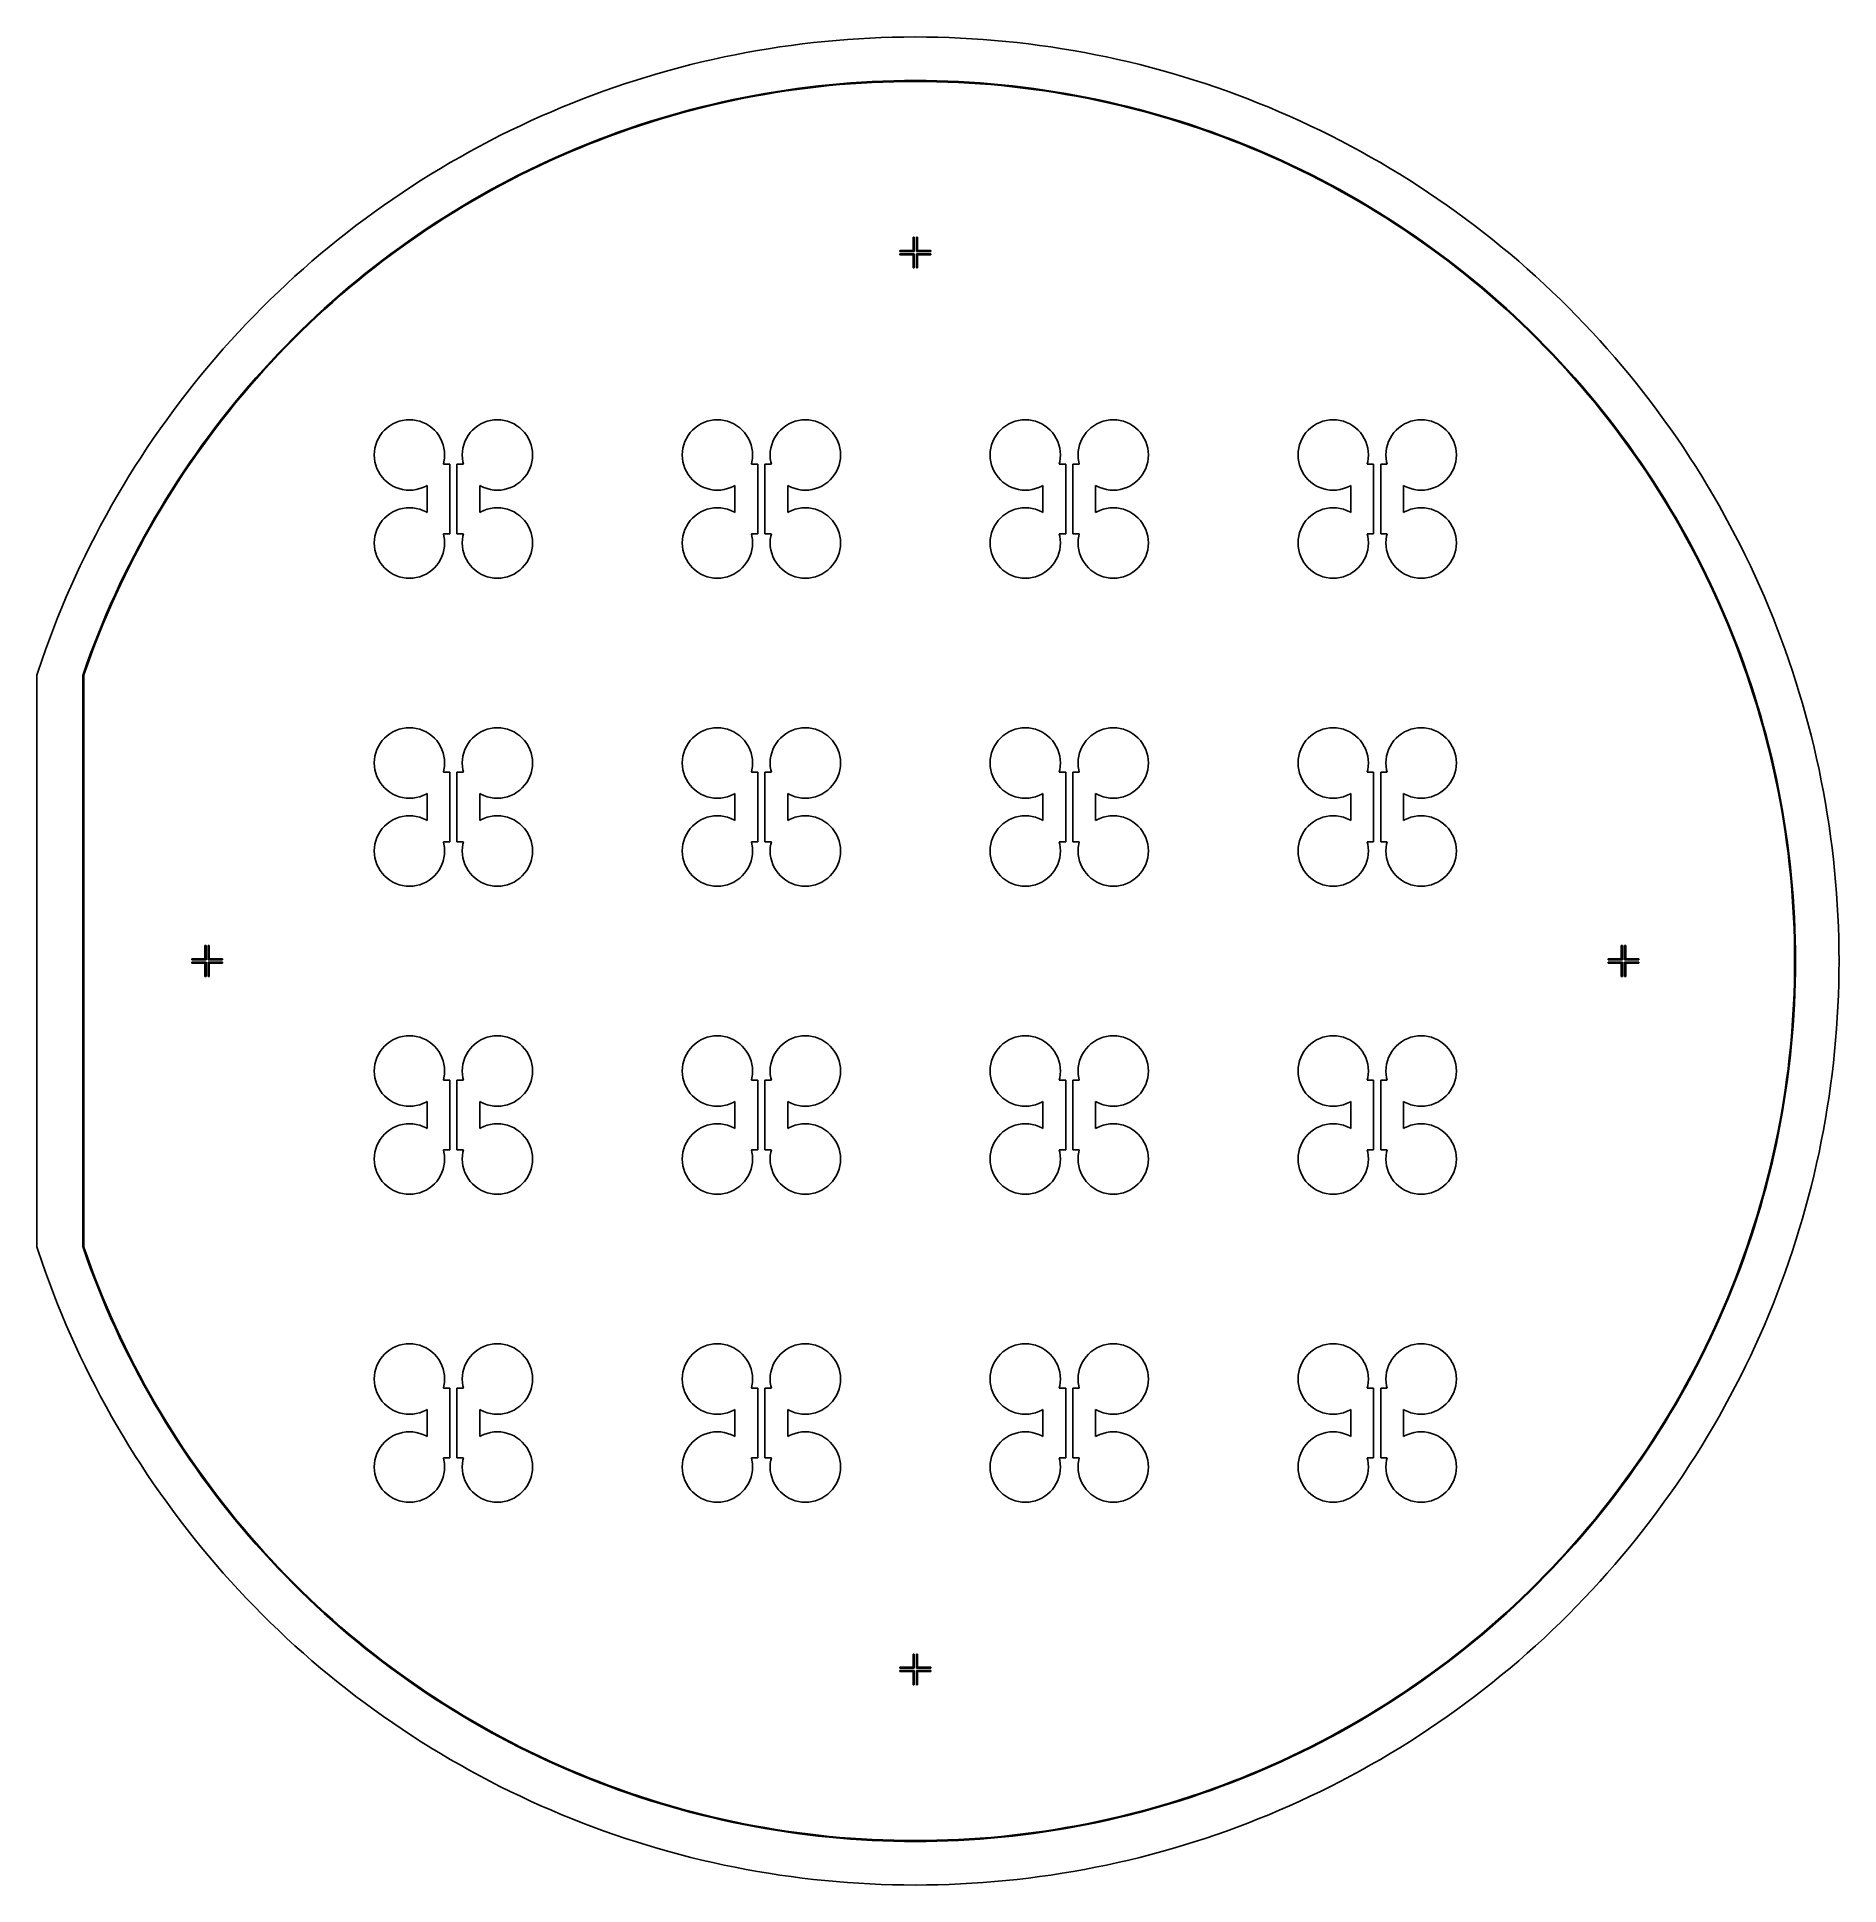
# Model space of a CAD drawing. Extents: x -18 to 85, y -20 to 85.
import ezdxf

# ---------------------------------------------------------------- set-up
doc = ezdxf.new("R2010")
doc.units = 0

msp = doc.modelspace()

# ---------------------------------------------------------------- linework, layer by layer
for p, q in [((23.91, 84.0833), (23.2745, 83.9771)), ((24.5467, 84.1818), (23.91, 84.0833)), ((25.1845, 84.2724), (24.5467, 84.1818)), ((25.8234, 84.3552), (25.1845, 84.2724)), ((26.4633, 84.4301), (25.8234, 84.3552)), ((27.1041, 84.4972), (26.4633, 84.4301)), ((27.7457, 84.5564), (27.1041, 84.4972)), ((28.3879, 84.6077), (27.7457, 84.5564)), ((29.0307, 84.6512), (28.3879, 84.6077)), ((29.674, 84.6868), (29.0307, 84.6512)), ((30.3176, 84.7144), (29.674, 84.6868)), ((30.9616, 84.7342), (30.3176, 84.7144)), ((31.6058, 84.746), (30.9616, 84.7342)), ((32.25, 84.75), (31.6058, 84.746)), ((32.8942, 84.746), (32.25, 84.75)), ((33.5384, 84.7342), (32.8942, 84.746)), ((34.1824, 84.7144), (33.5384, 84.7342)), ((34.826, 84.6868), (34.1824, 84.7144)), ((35.4693, 84.6512), (34.826, 84.6868)), ((36.1121, 84.6077), (35.4693, 84.6512)), ((36.7543, 84.5564), (36.1121, 84.6077)), ((37.3959, 84.4972), (36.7543, 84.5564)), ((38.0367, 84.4301), (37.3959, 84.4972)), ((38.6766, 84.3552), (38.0367, 84.4301)), ((39.3155, 84.2724), (38.6766, 84.3552)), ((39.9533, 84.1818), (39.3155, 84.2724)), ((40.59, 84.0833), (39.9533, 84.1818)), ((41.2255, 83.9771), (40.59, 84.0833)), ((18.8696, 83.0163), (18.2476, 82.8482)), ((19.4935, 83.1766), (18.8696, 83.0163)), ((20.1195, 83.3293), (19.4935, 83.1766)), ((20.7472, 83.4743), (20.1195, 83.3293)), ((21.3767, 83.6117), (20.7472, 83.4743)), ((22.0078, 83.7412), (21.3767, 83.6117)), ((22.6404, 83.863), (22.0078, 83.7412)), ((23.2745, 83.9771), (22.6404, 83.863)), ((41.8596, 83.863), (41.2255, 83.9771)), ((42.4922, 83.7412), (41.8596, 83.863)), ((43.1233, 83.6117), (42.4922, 83.7412)), ((43.7528, 83.4743), (43.1233, 83.6117)), ((44.3805, 83.3293), (43.7528, 83.4743)), ((45.0065, 83.1766), (44.3805, 83.3293)), ((45.6304, 83.0163), (45.0065, 83.1766)), ((46.2524, 82.8482), (45.6304, 83.0163)), ((15.7817, 82.1002), (15.1712, 81.8944)), ((16.3947, 82.2986), (15.7817, 82.1002)), ((17.0101, 82.4894), (16.3947, 82.2986)), ((17.6277, 82.6726), (17.0101, 82.4894)), ((18.2476, 82.8482), (17.6277, 82.6726)), ((26.1264, 81.8988), (26.7361, 81.9702)), ((26.7417, 81.9205), (26.1325, 81.8492)), ((26.7361, 81.9702), (27.3467, 82.0341)), ((27.3516, 81.9843), (26.7417, 81.9205)), ((27.3467, 82.0341), (27.958, 82.0905)), ((27.9623, 82.0407), (27.3516, 81.9843)), ((27.958, 82.0905), (28.5699, 82.1395)), ((28.5736, 82.0896), (27.9623, 82.0407)), ((28.5699, 82.1395), (29.1824, 82.1808)), ((29.1855, 82.131), (28.5736, 82.0896)), ((29.1824, 82.1808), (29.7954, 82.2147)), ((29.7979, 82.1648), (29.1855, 82.131)), ((29.7954, 82.2147), (30.4087, 82.2411)), ((30.4106, 82.1911), (29.7979, 82.1648)), ((30.4087, 82.2411), (31.0223, 82.2599)), ((31.0236, 82.2099), (30.4106, 82.1911)), ((31.0223, 82.2599), (31.6361, 82.2712)), ((31.6367, 82.2212), (31.0236, 82.2099)), ((31.6361, 82.2712), (32.25, 82.275)), ((32.25, 82.225), (31.6367, 82.2212)), ((32.25, 82.275), (32.8639, 82.2712)), ((32.8633, 82.2212), (32.25, 82.225)), ((33.4764, 82.2099), (32.8633, 82.2212)), ((32.8639, 82.2712), (33.4777, 82.2599)), ((34.0894, 82.1911), (33.4764, 82.2099)), ((33.4777, 82.2599), (34.0913, 82.2411)), ((34.7021, 82.1648), (34.0894, 82.1911)), ((34.0913, 82.2411), (34.7046, 82.2147)), ((35.3145, 82.131), (34.7021, 82.1648)), ((34.7046, 82.2147), (35.3176, 82.1808)), ((35.9264, 82.0896), (35.3145, 82.131)), ((35.3176, 82.1808), (35.9301, 82.1395)), ((36.5377, 82.0407), (35.9264, 82.0896)), ((35.9301, 82.1395), (36.542, 82.0905)), ((37.1484, 81.9843), (36.5377, 82.0407)), ((36.542, 82.0905), (37.1533, 82.0341)), ((37.7583, 81.9205), (37.1484, 81.9843)), ((37.1533, 82.0341), (37.7639, 81.9702)), ((38.3675, 81.8492), (37.7583, 81.9205)), ((37.7639, 81.9702), (38.3736, 81.8988)), ((46.8723, 82.6726), (46.2524, 82.8482)), ((47.4899, 82.4894), (46.8723, 82.6726)), ((48.1053, 82.2986), (47.4899, 82.4894)), ((48.7183, 82.1002), (48.1053, 82.2986)), ((49.3288, 81.8944), (48.7183, 82.1002)), ((12.7559, 80.9966), (12.1591, 80.7537)), ((13.3555, 81.2321), (12.7559, 80.9966)), ((13.958, 81.4603), (13.3555, 81.2321)), ((14.5633, 81.6811), (13.958, 81.4603)), ((15.1712, 81.8944), (14.5633, 81.6811)), ((20.0949, 80.7758), (20.6913, 80.9213)), ((20.7029, 80.8727), (20.1071, 80.7273)), ((20.6913, 80.9213), (21.2895, 81.0595)), ((21.3004, 81.0107), (20.7029, 80.8727)), ((21.2895, 81.0595), (21.8893, 81.1903)), ((21.8996, 81.1414), (21.3004, 81.0107)), ((21.8893, 81.1903), (22.4906, 81.3138)), ((22.5004, 81.2647), (21.8996, 81.1414)), ((22.4906, 81.3138), (23.0934, 81.4298)), ((23.1026, 81.3807), (22.5004, 81.2647)), ((23.0934, 81.4298), (23.6976, 81.5385)), ((23.7062, 81.4892), (23.1026, 81.3807)), ((23.6976, 81.5385), (24.3031, 81.6398)), ((24.3111, 81.5904), (23.7062, 81.4892)), ((24.3031, 81.6398), (24.9098, 81.7336)), ((24.9171, 81.6841), (24.3111, 81.5904)), ((24.9098, 81.7336), (25.5176, 81.8199)), ((25.5243, 81.7704), (24.9171, 81.6841)), ((25.5176, 81.8199), (26.1264, 81.8988)), ((26.1325, 81.8492), (25.5243, 81.7704)), ((38.9757, 81.7704), (38.3675, 81.8492)), ((38.3736, 81.8988), (38.9824, 81.8199)), ((39.5829, 81.6841), (38.9757, 81.7704)), ((38.9824, 81.8199), (39.5902, 81.7336)), ((40.1889, 81.5904), (39.5829, 81.6841)), ((39.5902, 81.7336), (40.1969, 81.6398)), ((40.7938, 81.4892), (40.1889, 81.5904)), ((40.1969, 81.6398), (40.8024, 81.5385)), ((41.3974, 81.3807), (40.7938, 81.4892)), ((40.8024, 81.5385), (41.4066, 81.4298)), ((41.9996, 81.2647), (41.3974, 81.3807)), ((41.4066, 81.4298), (42.0094, 81.3138)), ((42.6004, 81.1414), (41.9996, 81.2647)), ((42.0094, 81.3138), (42.6107, 81.1903)), ((43.1996, 81.0107), (42.6004, 81.1414)), ((42.6107, 81.1903), (43.2105, 81.0595)), ((43.7971, 80.8727), (43.1996, 81.0107)), ((43.2105, 81.0595), (43.8087, 80.9213)), ((44.3929, 80.7273), (43.7971, 80.8727)), ((43.8087, 80.9213), (44.4051, 80.7758)), ((49.9367, 81.6811), (49.3288, 81.8944)), ((50.542, 81.4603), (49.9367, 81.6811)), ((51.1445, 81.2321), (50.542, 81.4603)), ((51.7441, 80.9966), (51.1445, 81.2321)), ((52.3409, 80.7537), (51.7441, 80.9966)), ((10.3875, 79.9813), (9.80336, 79.7094)), ((10.9748, 80.246), (10.3875, 79.9813)), ((11.5654, 80.5035), (10.9748, 80.246)), ((12.1591, 80.7537), (11.5654, 80.5035)), ((16.5581, 79.7501), (17.1422, 79.9391)), ((17.1573, 79.8915), (16.5738, 79.7027)), ((17.1422, 79.9391), (17.7285, 80.1209)), ((17.743, 80.0731), (17.1573, 79.8915)), ((17.7285, 80.1209), (18.3171, 80.2955)), ((18.331, 80.2475), (17.743, 80.0731)), ((18.3171, 80.2955), (18.9077, 80.4629)), ((18.921, 80.4147), (18.331, 80.2475)), ((18.9077, 80.4629), (19.5004, 80.623)), ((19.5131, 80.5746), (18.921, 80.4147)), ((19.5004, 80.623), (20.0949, 80.7758)), ((20.1071, 80.7273), (19.5131, 80.5746)), ((44.9869, 80.5746), (44.3929, 80.7273)), ((44.4051, 80.7758), (44.9996, 80.623)), ((45.579, 80.4147), (44.9869, 80.5746)), ((44.9996, 80.623), (45.5923, 80.4629)), ((46.169, 80.2475), (45.579, 80.4147)), ((45.5923, 80.4629), (46.1829, 80.2955)), ((46.757, 80.0731), (46.169, 80.2475)), ((46.1829, 80.2955), (46.7715, 80.1209)), ((47.3427, 79.8915), (46.757, 80.0731)), ((46.7715, 80.1209), (47.3578, 79.9391)), ((47.9262, 79.7027), (47.3427, 79.8915)), ((47.3578, 79.9391), (47.9419, 79.7501)), ((52.9346, 80.5035), (52.3409, 80.7537)), ((53.5252, 80.246), (52.9346, 80.5035)), ((54.1125, 79.9813), (53.5252, 80.246)), ((54.6966, 79.7094), (54.1125, 79.9813)), ((8.07173, 78.8511), (7.50168, 78.5509)), ((8.64542, 79.1443), (8.07173, 78.8511)), ((9.22266, 79.4304), (8.64542, 79.1443)), ((9.80336, 79.7094), (9.22266, 79.4304)), ((13.6749, 78.6985), (14.2463, 78.923)), ((14.2643, 78.8763), (13.6934, 78.6521)), ((14.2463, 78.923), (14.8204, 79.1404)), ((14.8378, 79.0935), (14.2643, 78.8763)), ((14.8204, 79.1404), (15.3971, 79.3507)), ((15.4139, 79.3037), (14.8378, 79.0935)), ((15.3971, 79.3507), (15.9764, 79.554)), ((15.9926, 79.5067), (15.4139, 79.3037)), ((15.9764, 79.554), (16.5581, 79.7501)), ((16.5738, 79.7027), (15.9926, 79.5067)), ((48.5074, 79.5067), (47.9262, 79.7027)), ((47.9419, 79.7501), (48.5236, 79.554)), ((49.0861, 79.3037), (48.5074, 79.5067)), ((48.5236, 79.554), (49.1029, 79.3507)), ((49.6622, 79.0935), (49.0861, 79.3037)), ((49.1029, 79.3507), (49.6796, 79.1404)), ((50.2357, 78.8763), (49.6622, 79.0935)), ((49.6796, 79.1404), (50.2537, 78.923)), ((50.8066, 78.6521), (50.2357, 78.8763)), ((50.2537, 78.923), (50.8251, 78.6985)), ((55.2773, 79.4304), (54.6966, 79.7094)), ((55.8546, 79.1443), (55.2773, 79.4304)), ((56.4283, 78.8511), (55.8546, 79.1443)), ((56.9983, 78.5509), (56.4283, 78.8511)), ((6.37285, 77.9296), (5.81424, 77.6086)), ((6.93536, 78.2437), (6.37285, 77.9296)), ((7.50168, 78.5509), (6.93536, 78.2437)), ((10.8616, 77.4721), (11.4181, 77.7311)), ((11.4181, 77.7311), (11.9778, 77.9833)), ((11.9981, 77.9376), (11.4389, 77.6857)), ((11.9778, 77.9833), (12.5406, 78.2287)), ((12.5603, 78.1827), (11.9981, 77.9376)), ((12.5406, 78.2287), (13.1063, 78.4671)), ((13.1254, 78.4209), (12.5603, 78.1827)), ((13.1063, 78.4671), (13.6749, 78.6985)), ((13.6934, 78.6521), (13.1254, 78.4209)), ((51.3746, 78.4209), (50.8066, 78.6521)), ((50.8251, 78.6985), (51.3937, 78.4671)), ((51.9397, 78.1827), (51.3746, 78.4209)), ((51.3937, 78.4671), (51.9594, 78.2287)), ((52.5019, 77.9376), (51.9397, 78.1827)), ((51.9594, 78.2287), (52.5222, 77.9833)), ((53.0611, 77.6857), (52.5019, 77.9376)), ((52.5222, 77.9833), (53.0819, 77.7311)), ((53.0819, 77.7311), (53.6384, 77.4721)), ((57.5646, 78.2437), (56.9983, 78.5509)), ((58.1272, 77.9296), (57.5646, 78.2437)), ((58.6858, 77.6086), (58.1272, 77.9296)), ((4.70905, 76.9461), (4.16263, 76.6048)), ((5.25961, 77.2807), (4.70905, 76.9461)), ((5.81424, 77.6086), (5.25961, 77.2807)), ((8.66838, 76.3681), (9.21156, 76.6542)), ((9.21156, 76.6542), (9.75819, 76.9335)), ((9.78069, 76.8889), (9.23459, 76.6098)), ((9.75819, 76.9335), (10.3082, 77.2062)), ((10.3302, 77.1613), (9.78069, 76.8889)), ((10.3082, 77.2062), (10.8616, 77.4721)), ((10.8829, 77.4269), (10.3302, 77.1613)), ((11.4389, 77.6857), (10.8829, 77.4269)), ((53.6171, 77.4269), (53.0611, 77.6857)), ((54.1698, 77.1613), (53.6171, 77.4269)), ((53.6384, 77.4721), (54.1918, 77.2062)), ((54.7193, 76.8889), (54.1698, 77.1613)), ((54.1918, 77.2062), (54.7418, 76.9335)), ((55.2654, 76.6098), (54.7193, 76.8889)), ((54.7418, 76.9335), (55.2884, 76.6542)), ((55.2884, 76.6542), (55.8316, 76.3681)), ((59.2404, 77.2807), (58.6858, 77.6086)), ((59.791, 76.9461), (59.2404, 77.2807)), ((60.3374, 76.6048), (59.791, 76.9461)), ((3.08257, 75.9021), (2.54909, 75.5409)), ((3.62044, 76.2568), (3.08257, 75.9021)), ((4.16263, 76.6048), (3.62044, 76.2568)), ((7.0605, 75.4702), (7.59277, 75.7761)), ((7.61742, 75.7326), (7.08568, 75.427)), ((7.59277, 75.7761), (8.12877, 76.0754)), ((8.15288, 76.0316), (7.61742, 75.7326)), ((8.12877, 76.0754), (8.66838, 76.3681)), ((8.69196, 76.324), (8.15288, 76.0316)), ((9.23459, 76.6098), (8.69196, 76.324)), ((55.808, 76.324), (55.2654, 76.6098)), ((56.3471, 76.0316), (55.808, 76.324)), ((55.8316, 76.3681), (56.3712, 76.0754)), ((56.8826, 75.7326), (56.3471, 76.0316)), ((56.3712, 76.0754), (56.9072, 75.7761)), ((57.4143, 75.427), (56.8826, 75.7326)), ((56.9072, 75.7761), (57.4395, 75.4702)), ((60.8796, 76.2568), (60.3374, 76.6048)), ((61.4174, 75.9021), (60.8796, 76.2568)), ((61.9509, 75.5409), (61.4174, 75.9021)), ((1.49562, 74.799), (0.9758, 74.4184)), ((2.02008, 75.1732), (1.49562, 74.799)), ((2.54909, 75.5409), (2.02008, 75.1732)), ((5.48676, 74.5138), (6.0074, 74.839)), ((6.03363, 74.7965), (5.5135, 74.4716)), ((6.0074, 74.839), (6.53201, 75.1579)), ((6.55772, 75.115), (6.03363, 74.7965)), ((6.53201, 75.1579), (7.0605, 75.4702)), ((7.08568, 75.427), (6.55772, 75.115)), ((57.9423, 75.115), (57.4143, 75.427)), ((57.4395, 75.4702), (57.968, 75.1579)), ((58.4664, 74.7965), (57.9423, 75.115)), ((57.968, 75.1579), (58.4926, 74.839)), ((58.9865, 74.4716), (58.4664, 74.7965)), ((58.4926, 74.839), (59.0132, 74.5138)), ((62.4799, 75.1732), (61.9509, 75.5409)), ((63.0044, 74.799), (62.4799, 75.1732)), ((63.5242, 74.4184), (63.0044, 74.799)), ((-0.04965, 73.6382), (-0.55512, 73.2387)), ((0.46068, 74.0314), (-0.04965, 73.6382)), ((0.9758, 74.4184), (0.46068, 74.0314)), ((3.44521, 73.1497), (3.94928, 73.5001)), ((3.94928, 73.5001), (4.45761, 73.8443)), ((4.48538, 73.8027), (3.97755, 73.4588)), ((4.45761, 73.8443), (4.97012, 74.1822)), ((4.99739, 74.1403), (4.48538, 73.8027)), ((4.97012, 74.1822), (5.48676, 74.5138)), ((5.5135, 74.4716), (4.99739, 74.1403)), ((59.5026, 74.1403), (58.9865, 74.4716)), ((59.0132, 74.5138), (59.5299, 74.1822)), ((60.0146, 73.8027), (59.5026, 74.1403)), ((59.5299, 74.1822), (60.0424, 73.8443)), ((60.5224, 73.4588), (60.0146, 73.8027)), ((60.0424, 73.8443), (60.5507, 73.5001)), ((60.5507, 73.5001), (61.0548, 73.1497)), ((64.0393, 74.0314), (63.5242, 74.4184)), ((64.5497, 73.6382), (64.0393, 74.0314)), ((65.0551, 73.2387), (64.5497, 73.6382)), ((-1.05565, 72.833), (-1.55115, 72.4213)), ((-0.55512, 73.2387), (-1.05565, 72.833)), ((2.45015, 72.4305), (2.94547, 72.7931)), ((2.97476, 72.7526), (2.47993, 72.3903)), ((2.94547, 72.7931), (3.44521, 73.1497)), ((3.474, 73.1088), (2.97476, 72.7526)), ((3.97755, 73.4588), (3.474, 73.1088)), ((31.375, 72.5625), (31.375, 72.625)), ((31.375, 72.625), (32.125, 72.625)), ((32.1875, 72.5625), (31.375, 72.5625)), ((32.125, 72.625), (32.125, 73.375)), ((32.125, 73.375), (32.1875, 73.375)), ((32.1875, 73.375), (32.1875, 72.5625)), ((32.3125, 72.5625), (32.3125, 73.375)), ((32.3125, 73.375), (32.375, 73.375)), ((33.125, 72.5625), (32.3125, 72.5625)), ((32.375, 73.375), (32.375, 72.625)), ((32.375, 72.625), (33.125, 72.625)), ((33.125, 72.625), (33.125, 72.5625)), ((61.026, 73.1088), (60.5224, 73.4588)), ((61.5252, 72.7526), (61.026, 73.1088)), ((61.0548, 73.1497), (61.5545, 72.7931)), ((62.0201, 72.3903), (61.5252, 72.7526)), ((61.5545, 72.7931), (62.0499, 72.4305)), ((65.5556, 72.833), (65.0551, 73.2387)), ((66.0511, 72.4213), (65.5556, 72.833)), ((-2.52682, 71.5797), (-3.00684, 71.1499)), ((-2.04156, 72.0035), (-2.52682, 71.5797)), ((-1.55115, 72.4213), (-2.04156, 72.0035)), ((0.99141, 71.3064), (1.47305, 71.687)), ((1.50381, 71.6476), (1.02266, 71.2673)), ((1.47305, 71.687), (1.95932, 72.0617)), ((1.98959, 72.0219), (1.50381, 71.6476)), ((1.95932, 72.0617), (2.45015, 72.4305)), ((2.47993, 72.3903), (1.98959, 72.0219)), ((31.375, 72.375), (31.375, 72.4375)), ((31.375, 72.4375), (32.1875, 72.4375)), ((32.125, 72.375), (31.375, 72.375)), ((32.125, 71.625), (32.125, 72.375)), ((32.1875, 71.625), (32.125, 71.625)), ((32.1875, 72.4375), (32.1875, 71.625)), ((32.3125, 71.625), (32.3125, 72.4375)), ((32.3125, 72.4375), (33.125, 72.4375)), ((32.375, 71.625), (32.3125, 71.625)), ((33.125, 72.375), (32.375, 72.375)), ((32.375, 72.375), (32.375, 71.625)), ((33.125, 72.4375), (33.125, 72.375)), ((62.5104, 72.0219), (62.0201, 72.3903)), ((62.0499, 72.4305), (62.5407, 72.0617)), ((62.9962, 71.6476), (62.5104, 72.0219)), ((62.5407, 72.0617), (63.0269, 71.687)), ((63.4773, 71.2673), (62.9962, 71.6476)), ((63.0269, 71.687), (63.5086, 71.3064)), ((66.5416, 72.0035), (66.0511, 72.4213)), ((67.0268, 71.5797), (66.5416, 72.0035)), ((67.5068, 71.1499), (67.0268, 71.5797)), ((-3.48155, 70.7143), (-3.95087, 70.273)), ((-3.00684, 71.1499), (-3.48155, 70.7143)), ((-0.42497, 70.1294), (0.04233, 70.5275)), ((0.07452, 70.4892), (-0.3923, 70.0915)), ((0.04233, 70.5275), (0.51448, 70.9198)), ((0.5462, 70.8812), (0.07452, 70.4892)), ((0.51448, 70.9198), (0.99141, 71.3064)), ((1.02266, 71.2673), (0.5462, 70.8812)), ((63.9538, 70.8812), (63.4773, 71.2673)), ((63.5086, 71.3064), (63.9855, 70.9198)), ((64.4255, 70.4892), (63.9538, 70.8812)), ((63.9855, 70.9198), (64.4577, 70.5275)), ((64.8923, 70.0915), (64.4255, 70.4892)), ((64.4577, 70.5275), (64.925, 70.1294)), ((67.9816, 70.7143), (67.5068, 71.1499)), ((68.4509, 70.273), (67.9816, 70.7143)), ((-4.87311, 69.3731), (-5.32587, 68.9147)), ((-4.41475, 69.8259), (-4.87311, 69.3731)), ((-3.95087, 70.273), (-4.41475, 69.8259)), ((-1.79706, 68.901), (-1.34473, 69.3161)), ((-1.34473, 69.3161), (-0.88734, 69.7255)), ((-0.85422, 69.6881), (-1.31116, 69.279)), ((-0.88734, 69.7255), (-0.42497, 70.1294)), ((-0.3923, 70.0915), (-0.85422, 69.6881)), ((65.3542, 69.6881), (64.8923, 70.0915)), ((64.925, 70.1294), (65.3873, 69.7255)), ((65.8112, 69.279), (65.3542, 69.6881)), ((65.3873, 69.7255), (65.8447, 69.3161)), ((65.8447, 69.3161), (66.2971, 68.901)), ((68.9147, 69.8259), (68.4509, 70.273)), ((69.3731, 69.3731), (68.9147, 69.8259)), ((69.8259, 68.9147), (69.3731, 69.3731)), ((-5.77296, 68.4509), (-6.21434, 67.9816)), ((-5.32587, 68.9147), (-5.77296, 68.4509)), ((-2.68626, 68.0544), (-2.24426, 68.4805)), ((-2.20978, 68.4442), (-2.65135, 68.0186)), ((-2.24426, 68.4805), (-1.79706, 68.901)), ((-1.76303, 68.8644), (-2.20978, 68.4442)), ((-1.31116, 69.279), (-1.76303, 68.8644)), ((66.263, 68.8644), (65.8112, 69.279)), ((66.7098, 68.4442), (66.263, 68.8644)), ((66.2971, 68.901), (66.7443, 68.4805)), ((67.1514, 68.0186), (66.7098, 68.4442)), ((66.7443, 68.4805), (67.1863, 68.0544)), ((70.273, 68.4509), (69.8259, 68.9147)), ((70.7143, 67.9816), (70.273, 68.4509)), ((-6.64993, 67.5068), (-7.07965, 67.0268)), ((-6.21434, 67.9816), (-6.64993, 67.5068)), ((-3.55443, 67.1863), (-3.12302, 67.623)), ((-3.08766, 67.5877), (-3.51865, 67.1514)), ((-3.12302, 67.623), (-2.68626, 68.0544)), ((-2.65135, 68.0186), (-3.08766, 67.5877)), ((67.5877, 67.5877), (67.1514, 68.0186)), ((67.1863, 68.0544), (67.623, 67.623)), ((68.0186, 67.1514), (67.5877, 67.5877)), ((67.623, 67.623), (68.0544, 67.1863)), ((71.1499, 67.5068), (70.7143, 67.9816)), ((71.5797, 67.0268), (71.1499, 67.5068)), ((-7.50346, 66.5416), (-7.92128, 66.0511)), ((-7.07965, 67.0268), (-7.50346, 66.5416)), ((-4.81607, 65.8447), (-4.40103, 66.2971)), ((-4.3644, 66.263), (-4.77902, 65.8112)), ((-4.40103, 66.2971), (-3.98045, 66.7443)), ((-3.94424, 66.7098), (-4.3644, 66.263)), ((-3.98045, 66.7443), (-3.55443, 67.1863)), ((-3.51865, 67.1514), (-3.94424, 66.7098)), ((68.4442, 66.7098), (68.0186, 67.1514)), ((68.0544, 67.1863), (68.4805, 66.7443)), ((68.8644, 66.263), (68.4442, 66.7098)), ((68.4805, 66.7443), (68.901, 66.2971)), ((69.279, 65.8112), (68.8644, 66.263)), ((68.901, 66.2971), (69.3161, 65.8447)), ((72.0035, 66.5416), (71.5797, 67.0268)), ((72.4213, 66.0511), (72.0035, 66.5416)), ((-8.33304, 65.5556), (-8.73869, 65.0551)), ((-7.92128, 66.0511), (-8.33304, 65.5556)), ((-5.62936, 64.925), (-5.22554, 65.3873)), ((-5.18808, 65.3542), (-5.59151, 64.8923)), ((-5.22554, 65.3873), (-4.81607, 65.8447)), ((-4.77902, 65.8112), (-5.18808, 65.3542)), ((69.6881, 65.3542), (69.279, 65.8112)), ((69.3161, 65.8447), (69.7255, 65.3873)), ((70.0915, 64.8923), (69.6881, 65.3542)), ((69.7255, 65.3873), (70.1294, 64.925)), ((72.833, 65.5556), (72.4213, 66.0511)), ((73.2387, 65.0551), (72.833, 65.5556)), ((-9.13818, 64.5497), (-9.53143, 64.0393)), ((-8.73869, 65.0551), (-9.13818, 64.5497)), ((-6.41985, 63.9855), (-6.02748, 64.4577)), ((-5.98923, 64.4255), (-6.3812, 63.9538)), ((-6.02748, 64.4577), (-5.62936, 64.925)), ((-5.59151, 64.8923), (-5.98923, 64.4255)), ((70.4892, 64.4255), (70.0915, 64.8923)), ((70.1294, 64.925), (70.5275, 64.4577)), ((70.8812, 63.9538), (70.4892, 64.4255)), ((70.5275, 64.4577), (70.9198, 63.9855)), ((73.6382, 64.5497), (73.2387, 65.0551)), ((74.0314, 64.0393), (73.6382, 64.5497)), ((-10.299, 63.0044), (-10.6732, 62.4799)), ((-9.9184, 63.5242), (-10.299, 63.0044)), ((-9.53143, 64.0393), (-9.9184, 63.5242)), ((-7.56174, 62.5407), (-7.18703, 63.0269)), ((-7.18703, 63.0269), (-6.80638, 63.5086)), ((-6.76733, 63.4773), (-7.14761, 62.9962)), ((-6.80638, 63.5086), (-6.41985, 63.9855)), ((-6.3812, 63.9538), (-6.76733, 63.4773)), ((3.30397, 62.9904), (3.5, 63)), ((3.5, 63), (3.69604, 62.9904)), ((8.30396, 62.9904), (8.5, 63)), ((8.5, 63), (8.69603, 62.9904)), ((20.804, 62.9904), (21, 63)), ((21, 63), (21.196, 62.9904)), ((25.804, 62.9904), (26, 63)), ((26, 63), (26.196, 62.9904)), ((38.304, 62.9904), (38.5, 63)), ((38.5, 63), (38.696, 62.9904)), ((43.304, 62.9904), (43.5, 63)), ((43.5, 63), (43.696, 62.9904)), ((55.804, 62.9904), (56, 63)), ((56, 63), (56.196, 62.9904)), ((60.804, 62.9904), (61, 63)), ((61, 63), (61.196, 62.9904)), ((71.2673, 63.4773), (70.8812, 63.9538)), ((70.9198, 63.9855), (71.3064, 63.5086)), ((71.6476, 62.9962), (71.2673, 63.4773)), ((71.3064, 63.5086), (71.687, 63.0269)), ((71.687, 63.0269), (72.0617, 62.5407)), ((74.4184, 63.5242), (74.0314, 64.0393)), ((74.799, 63.0044), (74.4184, 63.5242)), ((75.1732, 62.4799), (74.799, 63.0044)), ((-11.0409, 61.9509), (-11.4021, 61.4174)), ((-10.6732, 62.4799), (-11.0409, 61.9509)), ((-8.29312, 61.5545), (-7.93045, 62.0499)), ((-7.89029, 62.0201), (-8.25259, 61.5252)), ((-7.93045, 62.0499), (-7.56174, 62.5407)), ((-7.52194, 62.5104), (-7.89029, 62.0201)), ((-7.14761, 62.9962), (-7.52194, 62.5104)), ((1.73616, 61.9428), (1.83707, 62.1111)), ((1.83707, 62.1111), (1.95398, 62.2688)), ((1.95398, 62.2688), (2.0858, 62.4142)), ((2.0858, 62.4142), (2.23122, 62.546)), ((2.23122, 62.546), (2.38887, 62.6629)), ((2.38887, 62.6629), (2.55722, 62.7638)), ((2.55722, 62.7638), (2.73463, 62.8477)), ((2.73463, 62.8477), (2.91943, 62.9139)), ((2.91943, 62.9139), (3.10983, 62.9616)), ((3.10983, 62.9616), (3.30397, 62.9904)), ((3.69604, 62.9904), (3.89018, 62.9616)), ((3.89018, 62.9616), (4.08058, 62.9139)), ((4.08058, 62.9139), (4.26538, 62.8477)), ((4.26538, 62.8477), (4.44279, 62.7638)), ((4.44279, 62.7638), (4.61115, 62.6629)), ((4.61115, 62.6629), (4.7688, 62.546)), ((4.7688, 62.546), (4.91422, 62.4142)), ((4.91422, 62.4142), (5.04604, 62.2688)), ((5.04604, 62.2688), (5.16295, 62.1111)), ((5.16295, 62.1111), (5.26385, 61.9428)), ((6.73615, 61.9428), (6.83705, 62.1111)), ((6.83705, 62.1111), (6.95396, 62.2688)), ((6.95396, 62.2688), (7.08578, 62.4142)), ((7.08578, 62.4142), (7.2312, 62.546)), ((7.2312, 62.546), (7.38885, 62.6629)), ((7.38885, 62.6629), (7.55721, 62.7638)), ((7.55721, 62.7638), (7.73462, 62.8477)), ((7.73462, 62.8477), (7.91942, 62.9139)), ((7.91942, 62.9139), (8.10982, 62.9616)), ((8.10982, 62.9616), (8.30396, 62.9904)), ((8.69603, 62.9904), (8.89017, 62.9616)), ((8.89017, 62.9616), (9.08057, 62.9139)), ((9.08057, 62.9139), (9.26537, 62.8477)), ((9.26537, 62.8477), (9.44278, 62.7638)), ((9.44278, 62.7638), (9.61113, 62.6629)), ((9.61113, 62.6629), (9.76878, 62.546)), ((9.76878, 62.546), (9.9142, 62.4142)), ((9.9142, 62.4142), (10.046, 62.2688)), ((10.046, 62.2688), (10.1629, 62.1111)), ((10.1629, 62.1111), (10.2638, 61.9428)), ((19.2362, 61.9428), (19.3371, 62.1111)), ((19.3371, 62.1111), (19.454, 62.2688)), ((19.454, 62.2688), (19.5858, 62.4142)), ((19.5858, 62.4142), (19.7312, 62.546)), ((19.7312, 62.546), (19.8889, 62.6629)), ((19.8889, 62.6629), (20.0572, 62.7638)), ((20.0572, 62.7638), (20.2346, 62.8477)), ((20.2346, 62.8477), (20.4194, 62.9139)), ((20.4194, 62.9139), (20.6098, 62.9616)), ((20.6098, 62.9616), (20.804, 62.9904)), ((21.196, 62.9904), (21.3902, 62.9616)), ((21.3902, 62.9616), (21.5806, 62.9139)), ((21.5806, 62.9139), (21.7654, 62.8477)), ((21.7654, 62.8477), (21.9428, 62.7638)), ((21.9428, 62.7638), (22.1111, 62.6629)), ((22.1111, 62.6629), (22.2688, 62.546)), ((22.2688, 62.546), (22.4142, 62.4142)), ((22.4142, 62.4142), (22.546, 62.2688)), ((22.546, 62.2688), (22.6629, 62.1111)), ((22.6629, 62.1111), (22.7639, 61.9428)), ((24.2361, 61.9428), (24.3371, 62.1111)), ((24.3371, 62.1111), (24.454, 62.2688)), ((24.454, 62.2688), (24.5858, 62.4142)), ((24.5858, 62.4142), (24.7312, 62.546)), ((24.7312, 62.546), (24.8889, 62.6629)), ((24.8889, 62.6629), (25.0572, 62.7638)), ((25.0572, 62.7638), (25.2346, 62.8477)), ((25.2346, 62.8477), (25.4194, 62.9139)), ((25.4194, 62.9139), (25.6098, 62.9616)), ((25.6098, 62.9616), (25.804, 62.9904)), ((26.196, 62.9904), (26.3902, 62.9616)), ((26.3902, 62.9616), (26.5806, 62.9139)), ((26.5806, 62.9139), (26.7654, 62.8477)), ((26.7654, 62.8477), (26.9428, 62.7638)), ((26.9428, 62.7638), (27.1111, 62.6629)), ((27.1111, 62.6629), (27.2688, 62.546)), ((27.2688, 62.546), (27.4142, 62.4142)), ((27.4142, 62.4142), (27.546, 62.2688)), ((27.546, 62.2688), (27.6629, 62.1111)), ((27.6629, 62.1111), (27.7638, 61.9428)), ((36.7362, 61.9428), (36.8371, 62.1111)), ((36.8371, 62.1111), (36.954, 62.2688)), ((36.954, 62.2688), (37.0858, 62.4142)), ((37.0858, 62.4142), (37.2312, 62.546)), ((37.2312, 62.546), (37.3889, 62.6629)), ((37.3889, 62.6629), (37.5572, 62.7638)), ((37.5572, 62.7638), (37.7346, 62.8477)), ((37.7346, 62.8477), (37.9194, 62.9139)), ((37.9194, 62.9139), (38.1098, 62.9616)), ((38.1098, 62.9616), (38.304, 62.9904)), ((38.696, 62.9904), (38.8902, 62.9616)), ((38.8902, 62.9616), (39.0806, 62.9139)), ((39.0806, 62.9139), (39.2654, 62.8477)), ((39.2654, 62.8477), (39.4428, 62.7638)), ((39.4428, 62.7638), (39.6111, 62.6629)), ((39.6111, 62.6629), (39.7688, 62.546)), ((39.7688, 62.546), (39.9142, 62.4142)), ((39.9142, 62.4142), (40.046, 62.2688)), ((40.046, 62.2688), (40.1629, 62.1111)), ((40.1629, 62.1111), (40.2639, 61.9428)), ((41.7361, 61.9428), (41.8371, 62.1111)), ((41.8371, 62.1111), (41.954, 62.2688)), ((41.954, 62.2688), (42.0858, 62.4142)), ((42.0858, 62.4142), (42.2312, 62.546)), ((42.2312, 62.546), (42.3889, 62.6629)), ((42.3889, 62.6629), (42.5572, 62.7638)), ((42.5572, 62.7638), (42.7346, 62.8477)), ((42.7346, 62.8477), (42.9194, 62.9139)), ((42.9194, 62.9139), (43.1098, 62.9616)), ((43.1098, 62.9616), (43.304, 62.9904)), ((43.696, 62.9904), (43.8902, 62.9616)), ((43.8902, 62.9616), (44.0806, 62.9139)), ((44.0806, 62.9139), (44.2654, 62.8477)), ((44.2654, 62.8477), (44.4428, 62.7638)), ((44.4428, 62.7638), (44.6111, 62.6629)), ((44.6111, 62.6629), (44.7688, 62.546)), ((44.7688, 62.546), (44.9142, 62.4142)), ((44.9142, 62.4142), (45.046, 62.2688)), ((45.046, 62.2688), (45.1629, 62.1111)), ((45.1629, 62.1111), (45.2638, 61.9428)), ((54.2362, 61.9428), (54.3371, 62.1111)), ((54.3371, 62.1111), (54.454, 62.2688)), ((54.454, 62.2688), (54.5858, 62.4142)), ((54.5858, 62.4142), (54.7312, 62.546)), ((54.7312, 62.546), (54.8889, 62.6629)), ((54.8889, 62.6629), (55.0572, 62.7638)), ((55.0572, 62.7638), (55.2346, 62.8477)), ((55.2346, 62.8477), (55.4194, 62.9139)), ((55.4194, 62.9139), (55.6098, 62.9616)), ((55.6098, 62.9616), (55.804, 62.9904)), ((56.196, 62.9904), (56.3902, 62.9616)), ((56.3902, 62.9616), (56.5806, 62.9139)), ((56.5806, 62.9139), (56.7654, 62.8477)), ((56.7654, 62.8477), (56.9428, 62.7638)), ((56.9428, 62.7638), (57.1111, 62.6629)), ((57.1111, 62.6629), (57.2688, 62.546)), ((57.2688, 62.546), (57.4142, 62.4142)), ((57.4142, 62.4142), (57.546, 62.2688)), ((57.546, 62.2688), (57.6629, 62.1111)), ((57.6629, 62.1111), (57.7639, 61.9428)), ((59.2361, 61.9428), (59.3371, 62.1111)), ((59.3371, 62.1111), (59.454, 62.2688)), ((59.454, 62.2688), (59.5858, 62.4142)), ((59.5858, 62.4142), (59.7312, 62.546)), ((59.7312, 62.546), (59.8889, 62.6629)), ((59.8889, 62.6629), (60.0572, 62.7638)), ((60.0572, 62.7638), (60.2346, 62.8477)), ((60.2346, 62.8477), (60.4194, 62.9139)), ((60.4194, 62.9139), (60.6098, 62.9616)), ((60.6098, 62.9616), (60.804, 62.9904)), ((61.196, 62.9904), (61.3902, 62.9616)), ((61.3902, 62.9616), (61.5806, 62.9139)), ((61.5806, 62.9139), (61.7654, 62.8477)), ((61.7654, 62.8477), (61.9428, 62.7638)), ((61.9428, 62.7638), (62.1111, 62.6629)), ((62.1111, 62.6629), (62.2688, 62.546)), ((62.2688, 62.546), (62.4142, 62.4142)), ((62.4142, 62.4142), (62.546, 62.2688)), ((62.546, 62.2688), (62.6629, 62.1111)), ((62.6629, 62.1111), (62.7638, 61.9428)), ((72.0219, 62.5104), (71.6476, 62.9962)), ((72.3903, 62.0201), (72.0219, 62.5104)), ((72.0617, 62.5407), (72.4305, 62.0499)), ((72.7526, 61.5252), (72.3903, 62.0201)), ((72.4305, 62.0499), (72.7931, 61.5545)), ((75.5409, 61.9509), (75.1732, 62.4799)), ((75.9021, 61.4174), (75.5409, 61.9509)), ((-11.4021, 61.4174), (-11.7568, 60.8796)), ((-9.00008, 60.5507), (-8.64967, 61.0548)), ((-8.6088, 61.026), (-8.95885, 60.5224)), ((-8.64967, 61.0548), (-8.29312, 61.5545)), ((-8.25259, 61.5252), (-8.6088, 61.026)), ((1.5, 61), (1.50964, 61.196)), ((1.50964, 60.804), (1.5, 61)), ((1.50964, 61.196), (1.53844, 61.3902)), ((1.53844, 61.3902), (1.58612, 61.5806)), ((1.58612, 61.5806), (1.65225, 61.7654)), ((1.65225, 61.7654), (1.73616, 61.9428)), ((5.26385, 61.9428), (5.34776, 61.7654)), ((5.34776, 61.7654), (5.41389, 61.5806)), ((5.41389, 61.5806), (5.46158, 61.3902)), ((5.46158, 61.3902), (5.49037, 61.196)), ((5.49037, 61.196), (5.5, 61)), ((5.5, 61), (5.49037, 60.804)), ((6.5, 61), (6.50963, 61.196)), ((6.50963, 60.804), (6.5, 61)), ((6.50963, 61.196), (6.53842, 61.3902)), ((6.53842, 61.3902), (6.58611, 61.5806)), ((6.58611, 61.5806), (6.65224, 61.7654)), ((6.65224, 61.7654), (6.73615, 61.9428)), ((10.2638, 61.9428), (10.3477, 61.7654)), ((10.3477, 61.7654), (10.4139, 61.5806)), ((10.4139, 61.5806), (10.4616, 61.3902)), ((10.4616, 61.3902), (10.4904, 61.196)), ((10.4904, 61.196), (10.5, 61)), ((10.5, 61), (10.4904, 60.804)), ((19, 61), (19.0096, 61.196)), ((19.0096, 60.804), (19, 61)), ((19.0096, 61.196), (19.0384, 61.3902)), ((19.0384, 61.3902), (19.0861, 61.5806)), ((19.0861, 61.5806), (19.1523, 61.7654)), ((19.1523, 61.7654), (19.2362, 61.9428)), ((22.7639, 61.9428), (22.8478, 61.7654)), ((22.8478, 61.7654), (22.9139, 61.5806)), ((22.9139, 61.5806), (22.9616, 61.3902)), ((22.9616, 61.3902), (22.9904, 61.196)), ((22.9904, 61.196), (23, 61)), ((23, 61), (22.9904, 60.804)), ((24, 61), (24.0096, 61.196)), ((24.0096, 60.804), (24, 61)), ((24.0096, 61.196), (24.0384, 61.3902)), ((24.0384, 61.3902), (24.0861, 61.5806)), ((24.0861, 61.5806), (24.1522, 61.7654)), ((24.1522, 61.7654), (24.2361, 61.9428)), ((27.7638, 61.9428), (27.8477, 61.7654)), ((27.8477, 61.7654), (27.9139, 61.5806)), ((27.9139, 61.5806), (27.9616, 61.3902)), ((27.9616, 61.3902), (27.9904, 61.196)), ((27.9904, 61.196), (28, 61)), ((28, 61), (27.9904, 60.804)), ((36.5, 61), (36.5096, 61.196)), ((36.5096, 60.804), (36.5, 61)), ((36.5096, 61.196), (36.5384, 61.3902)), ((36.5384, 61.3902), (36.5861, 61.5806)), ((36.5861, 61.5806), (36.6523, 61.7654)), ((36.6523, 61.7654), (36.7362, 61.9428)), ((40.2639, 61.9428), (40.3478, 61.7654)), ((40.3478, 61.7654), (40.4139, 61.5806)), ((40.4139, 61.5806), (40.4616, 61.3902)), ((40.4616, 61.3902), (40.4904, 61.196)), ((40.4904, 61.196), (40.5, 61)), ((40.5, 61), (40.4904, 60.804)), ((41.5, 61), (41.5096, 61.196)), ((41.5096, 60.804), (41.5, 61)), ((41.5096, 61.196), (41.5384, 61.3902)), ((41.5384, 61.3902), (41.5861, 61.5806)), ((41.5861, 61.5806), (41.6522, 61.7654)), ((41.6522, 61.7654), (41.7361, 61.9428)), ((45.2638, 61.9428), (45.3477, 61.7654)), ((45.3477, 61.7654), (45.4139, 61.5806)), ((45.4139, 61.5806), (45.4616, 61.3902)), ((45.4616, 61.3902), (45.4904, 61.196)), ((45.4904, 61.196), (45.5, 61)), ((45.5, 61), (45.4904, 60.804)), ((54, 61), (54.0096, 61.196)), ((54.0096, 60.804), (54, 61)), ((54.0096, 61.196), (54.0384, 61.3902)), ((54.0384, 61.3902), (54.0861, 61.5806)), ((54.0861, 61.5806), (54.1523, 61.7654)), ((54.1523, 61.7654), (54.2362, 61.9428)), ((57.7639, 61.9428), (57.8478, 61.7654)), ((57.8478, 61.7654), (57.9139, 61.5806)), ((57.9139, 61.5806), (57.9616, 61.3902)), ((57.9616, 61.3902), (57.9904, 61.196)), ((57.9904, 61.196), (58, 61)), ((58, 61), (57.9904, 60.804)), ((59, 61), (59.0096, 61.196)), ((59.0096, 60.804), (59, 61)), ((59.0096, 61.196), (59.0384, 61.3902)), ((59.0384, 61.3902), (59.0861, 61.5806)), ((59.0861, 61.5806), (59.1522, 61.7654)), ((59.1522, 61.7654), (59.2361, 61.9428)), ((62.7638, 61.9428), (62.8477, 61.7654)), ((62.8477, 61.7654), (62.9139, 61.5806)), ((62.9139, 61.5806), (62.9616, 61.3902)), ((62.9616, 61.3902), (62.9904, 61.196)), ((62.9904, 61.196), (63, 61)), ((63, 61), (62.9904, 60.804)), ((73.1088, 61.026), (72.7526, 61.5252)), ((72.7931, 61.5545), (73.1497, 61.0548)), ((73.4588, 60.5224), (73.1088, 61.026)), ((73.1497, 61.0548), (73.5001, 60.5507)), ((76.2568, 60.8796), (75.9021, 61.4174)), ((-12.1048, 60.3374), (-12.4461, 59.791)), ((-11.7568, 60.8796), (-12.1048, 60.3374)), ((-9.68219, 59.5299), (-9.34427, 60.0424)), ((-9.30269, 60.0146), (-9.64027, 59.5026)), ((-9.34427, 60.0424), (-9.00008, 60.5507)), ((-8.95885, 60.5224), (-9.30269, 60.0146)), ((1.53844, 60.6098), (1.50964, 60.804)), ((1.58612, 60.4194), (1.53844, 60.6098)), ((1.65225, 60.2346), (1.58612, 60.4194)), ((1.73616, 60.0572), (1.65225, 60.2346)), ((1.83707, 59.8889), (1.73616, 60.0572)), ((1.95398, 59.7312), (1.83707, 59.8889)), ((5.46158, 60.6098), (5.43031, 60.485)), ((5.43031, 60.485), (5.8, 60.485)), ((5.49037, 60.804), (5.46158, 60.6098)), ((5.8, 60.485), (5.8, 56.515)), ((6.2, 56.515), (6.2, 60.485)), ((6.2, 60.485), (6.56969, 60.485)), ((6.53842, 60.6098), (6.50963, 60.804)), ((6.56969, 60.485), (6.53842, 60.6098)), ((10.1629, 59.8889), (10.046, 59.7312)), ((10.2638, 60.0572), (10.1629, 59.8889)), ((10.3477, 60.2346), (10.2638, 60.0572)), ((10.4139, 60.4194), (10.3477, 60.2346)), ((10.4616, 60.6098), (10.4139, 60.4194)), ((10.4904, 60.804), (10.4616, 60.6098)), ((19.0384, 60.6098), (19.0096, 60.804)), ((19.0861, 60.4194), (19.0384, 60.6098)), ((19.1523, 60.2346), (19.0861, 60.4194)), ((19.2362, 60.0572), (19.1523, 60.2346)), ((19.3371, 59.8889), (19.2362, 60.0572)), ((19.454, 59.7312), (19.3371, 59.8889)), ((22.9616, 60.6098), (22.9303, 60.485)), ((22.9303, 60.485), (23.3, 60.485)), ((22.9904, 60.804), (22.9616, 60.6098)), ((23.3, 60.485), (23.3, 56.515)), ((23.7, 56.515), (23.7, 60.485)), ((23.7, 60.485), (24.0697, 60.485)), ((24.0384, 60.6098), (24.0096, 60.804)), ((24.0697, 60.485), (24.0384, 60.6098)), ((27.6629, 59.8889), (27.546, 59.7312)), ((27.7638, 60.0572), (27.6629, 59.8889)), ((27.8477, 60.2346), (27.7638, 60.0572)), ((27.9139, 60.4194), (27.8477, 60.2346)), ((27.9616, 60.6098), (27.9139, 60.4194)), ((27.9904, 60.804), (27.9616, 60.6098)), ((36.5384, 60.6098), (36.5096, 60.804)), ((36.5861, 60.4194), (36.5384, 60.6098)), ((36.6523, 60.2346), (36.5861, 60.4194)), ((36.7362, 60.0572), (36.6523, 60.2346)), ((36.8371, 59.8889), (36.7362, 60.0572)), ((36.954, 59.7312), (36.8371, 59.8889)), ((40.4616, 60.6098), (40.4303, 60.485)), ((40.4303, 60.485), (40.8, 60.485)), ((40.4904, 60.804), (40.4616, 60.6098)), ((40.8, 60.485), (40.8, 56.515)), ((41.2, 56.515), (41.2, 60.485)), ((41.2, 60.485), (41.5697, 60.485)), ((41.5384, 60.6098), (41.5096, 60.804)), ((41.5697, 60.485), (41.5384, 60.6098)), ((45.1629, 59.8889), (45.046, 59.7312)), ((45.2638, 60.0572), (45.1629, 59.8889)), ((45.3477, 60.2346), (45.2638, 60.0572)), ((45.4139, 60.4194), (45.3477, 60.2346)), ((45.4616, 60.6098), (45.4139, 60.4194)), ((45.4904, 60.804), (45.4616, 60.6098)), ((54.0384, 60.6098), (54.0096, 60.804)), ((54.0861, 60.4194), (54.0384, 60.6098)), ((54.1523, 60.2346), (54.0861, 60.4194)), ((54.2362, 60.0572), (54.1523, 60.2346)), ((54.3371, 59.8889), (54.2362, 60.0572)), ((54.454, 59.7312), (54.3371, 59.8889)), ((57.9616, 60.6098), (57.9303, 60.485)), ((57.9303, 60.485), (58.3, 60.485)), ((57.9904, 60.804), (57.9616, 60.6098)), ((58.3, 60.485), (58.3, 56.515)), ((58.7, 56.515), (58.7, 60.485)), ((58.7, 60.485), (59.0697, 60.485)), ((59.0384, 60.6098), (59.0096, 60.804)), ((59.0697, 60.485), (59.0384, 60.6098)), ((62.6629, 59.8889), (62.546, 59.7312)), ((62.7638, 60.0572), (62.6629, 59.8889)), ((62.8477, 60.2346), (62.7638, 60.0572)), ((62.9139, 60.4194), (62.8477, 60.2346)), ((62.9616, 60.6098), (62.9139, 60.4194)), ((62.9904, 60.804), (62.9616, 60.6098)), ((73.8027, 60.0146), (73.4588, 60.5224)), ((73.5001, 60.5507), (73.8443, 60.0424)), ((74.1403, 59.5026), (73.8027, 60.0146)), ((73.8443, 60.0424), (74.1822, 59.5299)), ((76.6048, 60.3374), (76.2568, 60.8796)), ((76.9461, 59.791), (76.6048, 60.3374)), ((-12.7807, 59.2404), (-13.1086, 58.6858)), ((-12.4461, 59.791), (-12.7807, 59.2404)), ((-10.339, 58.4926), (-10.0138, 59.0132)), ((-9.97156, 58.9865), (-10.2965, 58.4664)), ((-10.0138, 59.0132), (-9.68219, 59.5299)), ((-9.64027, 59.5026), (-9.97156, 58.9865)), ((2.0858, 59.5858), (1.95398, 59.7312)), ((2.23122, 59.454), (2.0858, 59.5858)), ((2.38887, 59.3371), (2.23122, 59.454)), ((2.55722, 59.2361), (2.38887, 59.3371)), ((2.73463, 59.1522), (2.55722, 59.2361)), ((2.91943, 59.0861), (2.73463, 59.1522)), ((3.10983, 59.0384), (2.91943, 59.0861)), ((3.30397, 59.0096), (3.10983, 59.0384)), ((3.5, 59), (3.30397, 59.0096)), ((3.69604, 59.0096), (3.5, 59)), ((3.89018, 59.0384), (3.69604, 59.0096)), ((4.08058, 59.0861), (3.89018, 59.0384)), ((4.26538, 59.1522), (4.08058, 59.0861)), ((4.44279, 59.2361), (4.26538, 59.1522)), ((4.5, 59.2704), (4.44279, 59.2361)), ((4.5, 57.7296), (4.5, 59.2704)), ((7.55721, 59.2361), (7.5, 59.2704)), ((7.5, 59.2704), (7.5, 57.7296)), ((7.73462, 59.1522), (7.55721, 59.2361)), ((7.91942, 59.0861), (7.73462, 59.1522)), ((8.10982, 59.0384), (7.91942, 59.0861)), ((8.30396, 59.0096), (8.10982, 59.0384)), ((8.5, 59), (8.30396, 59.0096)), ((8.69603, 59.0096), (8.5, 59)), ((8.89017, 59.0384), (8.69603, 59.0096)), ((9.08057, 59.0861), (8.89017, 59.0384)), ((9.26537, 59.1522), (9.08057, 59.0861)), ((9.44278, 59.2361), (9.26537, 59.1522)), ((9.61113, 59.3371), (9.44278, 59.2361)), ((9.76878, 59.454), (9.61113, 59.3371)), ((9.9142, 59.5858), (9.76878, 59.454)), ((10.046, 59.7312), (9.9142, 59.5858)), ((19.5858, 59.5858), (19.454, 59.7312)), ((19.7312, 59.454), (19.5858, 59.5858)), ((19.8889, 59.3371), (19.7312, 59.454)), ((20.0572, 59.2361), (19.8889, 59.3371)), ((20.2346, 59.1522), (20.0572, 59.2361)), ((20.4194, 59.0861), (20.2346, 59.1522)), ((20.6098, 59.0384), (20.4194, 59.0861)), ((20.804, 59.0096), (20.6098, 59.0384)), ((21, 59), (20.804, 59.0096)), ((21.196, 59.0096), (21, 59)), ((21.3902, 59.0384), (21.196, 59.0096)), ((21.5806, 59.0861), (21.3902, 59.0384)), ((21.7654, 59.1522), (21.5806, 59.0861)), ((21.9428, 59.2361), (21.7654, 59.1522)), ((22, 59.2704), (21.9428, 59.2361)), ((22, 57.7296), (22, 59.2704)), ((25.0572, 59.2361), (25, 59.2704)), ((25, 59.2704), (25, 57.7296)), ((25.2346, 59.1522), (25.0572, 59.2361)), ((25.4194, 59.0861), (25.2346, 59.1522)), ((25.6098, 59.0384), (25.4194, 59.0861)), ((25.804, 59.0096), (25.6098, 59.0384)), ((26, 59), (25.804, 59.0096)), ((26.196, 59.0096), (26, 59)), ((26.3902, 59.0384), (26.196, 59.0096)), ((26.5806, 59.0861), (26.3902, 59.0384)), ((26.7654, 59.1522), (26.5806, 59.0861)), ((26.9428, 59.2361), (26.7654, 59.1522)), ((27.1111, 59.3371), (26.9428, 59.2361)), ((27.2688, 59.454), (27.1111, 59.3371)), ((27.4142, 59.5858), (27.2688, 59.454)), ((27.546, 59.7312), (27.4142, 59.5858)), ((37.0858, 59.5858), (36.954, 59.7312)), ((37.2312, 59.454), (37.0858, 59.5858)), ((37.3889, 59.3371), (37.2312, 59.454)), ((37.5572, 59.2361), (37.3889, 59.3371)), ((37.7346, 59.1522), (37.5572, 59.2361)), ((37.9194, 59.0861), (37.7346, 59.1522)), ((38.1098, 59.0384), (37.9194, 59.0861)), ((38.304, 59.0096), (38.1098, 59.0384)), ((38.5, 59), (38.304, 59.0096)), ((38.696, 59.0096), (38.5, 59)), ((38.8902, 59.0384), (38.696, 59.0096)), ((39.0806, 59.0861), (38.8902, 59.0384)), ((39.2654, 59.1522), (39.0806, 59.0861)), ((39.4428, 59.2361), (39.2654, 59.1522)), ((39.5, 59.2704), (39.4428, 59.2361)), ((39.5, 57.7296), (39.5, 59.2704)), ((42.5572, 59.2361), (42.5, 59.2704)), ((42.5, 59.2704), (42.5, 57.7296)), ((42.7346, 59.1522), (42.5572, 59.2361)), ((42.9194, 59.0861), (42.7346, 59.1522)), ((43.1098, 59.0384), (42.9194, 59.0861)), ((43.304, 59.0096), (43.1098, 59.0384)), ((43.5, 59), (43.304, 59.0096)), ((43.696, 59.0096), (43.5, 59)), ((43.8902, 59.0384), (43.696, 59.0096)), ((44.0806, 59.0861), (43.8902, 59.0384)), ((44.2654, 59.1522), (44.0806, 59.0861)), ((44.4428, 59.2361), (44.2654, 59.1522)), ((44.6111, 59.3371), (44.4428, 59.2361)), ((44.7688, 59.454), (44.6111, 59.3371)), ((44.9142, 59.5858), (44.7688, 59.454)), ((45.046, 59.7312), (44.9142, 59.5858)), ((54.5858, 59.5858), (54.454, 59.7312)), ((54.7312, 59.454), (54.5858, 59.5858)), ((54.8889, 59.3371), (54.7312, 59.454)), ((55.0572, 59.2361), (54.8889, 59.3371)), ((55.2346, 59.1522), (55.0572, 59.2361)), ((55.4194, 59.0861), (55.2346, 59.1522)), ((55.6098, 59.0384), (55.4194, 59.0861)), ((55.804, 59.0096), (55.6098, 59.0384)), ((56, 59), (55.804, 59.0096)), ((56.196, 59.0096), (56, 59)), ((56.3902, 59.0384), (56.196, 59.0096)), ((56.5806, 59.0861), (56.3902, 59.0384)), ((56.7654, 59.1522), (56.5806, 59.0861)), ((56.9428, 59.2361), (56.7654, 59.1522)), ((57, 59.2704), (56.9428, 59.2361)), ((57, 57.7296), (57, 59.2704)), ((60.0572, 59.2361), (60, 59.2704)), ((60, 59.2704), (60, 57.7296)), ((60.2346, 59.1522), (60.0572, 59.2361)), ((60.4194, 59.0861), (60.2346, 59.1522)), ((60.6098, 59.0384), (60.4194, 59.0861)), ((60.804, 59.0096), (60.6098, 59.0384)), ((61, 59), (60.804, 59.0096)), ((61.196, 59.0096), (61, 59)), ((61.3902, 59.0384), (61.196, 59.0096)), ((61.5806, 59.0861), (61.3902, 59.0384)), ((61.7654, 59.1522), (61.5806, 59.0861)), ((61.9428, 59.2361), (61.7654, 59.1522)), ((62.1111, 59.3371), (61.9428, 59.2361)), ((62.2688, 59.454), (62.1111, 59.3371)), ((62.4142, 59.5858), (62.2688, 59.454)), ((62.546, 59.7312), (62.4142, 59.5858)), ((74.4716, 58.9865), (74.1403, 59.5026)), ((74.1822, 59.5299), (74.5138, 59.0132)), ((74.7965, 58.4664), (74.4716, 58.9865)), ((74.5138, 59.0132), (74.839, 58.4926)), ((77.2807, 59.2404), (76.9461, 59.791)), ((77.6086, 58.6858), (77.2807, 59.2404)), ((-13.4296, 58.1272), (-13.7437, 57.5646)), ((-13.1086, 58.6858), (-13.4296, 58.1272)), ((-10.9702, 57.4395), (-10.6579, 57.968)), ((-10.615, 57.9423), (-10.927, 57.4143)), ((-10.6579, 57.968), (-10.339, 58.4926)), ((-10.2965, 58.4664), (-10.615, 57.9423)), ((2.38887, 57.6629), (2.55722, 57.7639)), ((2.55722, 57.7639), (2.73463, 57.8478)), ((2.73463, 57.8478), (2.91943, 57.9139)), ((2.91943, 57.9139), (3.10983, 57.9616)), ((3.10983, 57.9616), (3.30397, 57.9904)), ((3.30397, 57.9904), (3.5, 58)), ((3.5, 58), (3.69604, 57.9904)), ((3.69604, 57.9904), (3.89018, 57.9616)), ((3.89018, 57.9616), (4.08058, 57.9139)), ((4.08058, 57.9139), (4.26538, 57.8478)), ((4.26538, 57.8478), (4.44279, 57.7639)), ((4.44279, 57.7639), (4.5, 57.7296)), ((7.5, 57.7296), (7.55721, 57.7639)), ((7.55721, 57.7639), (7.73462, 57.8478)), ((7.73462, 57.8478), (7.91942, 57.9139)), ((7.91942, 57.9139), (8.10982, 57.9616)), ((8.10982, 57.9616), (8.30396, 57.9904)), ((8.30396, 57.9904), (8.5, 58)), ((8.5, 58), (8.69603, 57.9904)), ((8.69603, 57.9904), (8.89017, 57.9616)), ((8.89017, 57.9616), (9.08057, 57.9139)), ((9.08057, 57.9139), (9.26537, 57.8478)), ((9.26537, 57.8478), (9.44278, 57.7639)), ((9.44278, 57.7639), (9.61113, 57.6629)), ((19.8889, 57.6629), (20.0572, 57.7639)), ((20.0572, 57.7639), (20.2346, 57.8478)), ((20.2346, 57.8478), (20.4194, 57.9139)), ((20.4194, 57.9139), (20.6098, 57.9616)), ((20.6098, 57.9616), (20.804, 57.9904)), ((20.804, 57.9904), (21, 58)), ((21, 58), (21.196, 57.9904)), ((21.196, 57.9904), (21.3902, 57.9616)), ((21.3902, 57.9616), (21.5806, 57.9139)), ((21.5806, 57.9139), (21.7654, 57.8478)), ((21.7654, 57.8478), (21.9428, 57.7639)), ((21.9428, 57.7639), (22, 57.7296)), ((25, 57.7296), (25.0572, 57.7639)), ((25.0572, 57.7639), (25.2346, 57.8478)), ((25.2346, 57.8478), (25.4194, 57.9139)), ((25.4194, 57.9139), (25.6098, 57.9616)), ((25.6098, 57.9616), (25.804, 57.9904)), ((25.804, 57.9904), (26, 58)), ((26, 58), (26.196, 57.9904)), ((26.196, 57.9904), (26.3902, 57.9616)), ((26.3902, 57.9616), (26.5806, 57.9139)), ((26.5806, 57.9139), (26.7654, 57.8478)), ((26.7654, 57.8478), (26.9428, 57.7639)), ((26.9428, 57.7639), (27.1111, 57.6629)), ((37.3889, 57.6629), (37.5572, 57.7639)), ((37.5572, 57.7639), (37.7346, 57.8478)), ((37.7346, 57.8478), (37.9194, 57.9139)), ((37.9194, 57.9139), (38.1098, 57.9616)), ((38.1098, 57.9616), (38.304, 57.9904)), ((38.304, 57.9904), (38.5, 58)), ((38.5, 58), (38.696, 57.9904)), ((38.696, 57.9904), (38.8902, 57.9616)), ((38.8902, 57.9616), (39.0806, 57.9139)), ((39.0806, 57.9139), (39.2654, 57.8478)), ((39.2654, 57.8478), (39.4428, 57.7639)), ((39.4428, 57.7639), (39.5, 57.7296)), ((42.5, 57.7296), (42.5572, 57.7639)), ((42.5572, 57.7639), (42.7346, 57.8478)), ((42.7346, 57.8478), (42.9194, 57.9139)), ((42.9194, 57.9139), (43.1098, 57.9616)), ((43.1098, 57.9616), (43.304, 57.9904)), ((43.304, 57.9904), (43.5, 58)), ((43.5, 58), (43.696, 57.9904)), ((43.696, 57.9904), (43.8902, 57.9616)), ((43.8902, 57.9616), (44.0806, 57.9139)), ((44.0806, 57.9139), (44.2654, 57.8478)), ((44.2654, 57.8478), (44.4428, 57.7639)), ((44.4428, 57.7639), (44.6111, 57.6629)), ((54.8889, 57.6629), (55.0572, 57.7639)), ((55.0572, 57.7639), (55.2346, 57.8478)), ((55.2346, 57.8478), (55.4194, 57.9139)), ((55.4194, 57.9139), (55.6098, 57.9616)), ((55.6098, 57.9616), (55.804, 57.9904)), ((55.804, 57.9904), (56, 58)), ((56, 58), (56.196, 57.9904)), ((56.196, 57.9904), (56.3902, 57.9616)), ((56.3902, 57.9616), (56.5806, 57.9139)), ((56.5806, 57.9139), (56.7654, 57.8478)), ((56.7654, 57.8478), (56.9428, 57.7639)), ((56.9428, 57.7639), (57, 57.7296)), ((60, 57.7296), (60.0572, 57.7639)), ((60.0572, 57.7639), (60.2346, 57.8478)), ((60.2346, 57.8478), (60.4194, 57.9139)), ((60.4194, 57.9139), (60.6098, 57.9616)), ((60.6098, 57.9616), (60.804, 57.9904)), ((60.804, 57.9904), (61, 58)), ((61, 58), (61.196, 57.9904)), ((61.196, 57.9904), (61.3902, 57.9616)), ((61.3902, 57.9616), (61.5806, 57.9139)), ((61.5806, 57.9139), (61.7654, 57.8478)), ((61.7654, 57.8478), (61.9428, 57.7639)), ((61.9428, 57.7639), (62.1111, 57.6629)), ((75.115, 57.9423), (74.7965, 58.4664)), ((74.839, 58.4926), (75.1579, 57.968)), ((75.427, 57.4143), (75.115, 57.9423)), ((75.1579, 57.968), (75.4702, 57.4395)), ((77.9296, 58.1272), (77.6086, 58.6858)), ((78.2437, 57.5646), (77.9296, 58.1272)), ((-14.0509, 56.9983), (-14.3511, 56.4283)), ((-13.7437, 57.5646), (-14.0509, 56.9983)), ((-11.5754, 56.3712), (-11.2761, 56.9072)), ((-11.2326, 56.8826), (-11.5316, 56.3471)), ((-11.2761, 56.9072), (-10.9702, 57.4395)), ((-10.927, 57.4143), (-11.2326, 56.8826)), ((1.58612, 56.5806), (1.65225, 56.7654)), ((1.65225, 56.7654), (1.73616, 56.9428)), ((1.73616, 56.9428), (1.83707, 57.1111)), ((1.83707, 57.1111), (1.95398, 57.2688)), ((1.95398, 57.2688), (2.0858, 57.4142)), ((2.0858, 57.4142), (2.23122, 57.546)), ((2.23122, 57.546), (2.38887, 57.6629)), ((9.61113, 57.6629), (9.76878, 57.546)), ((9.76878, 57.546), (9.9142, 57.4142)), ((9.9142, 57.4142), (10.046, 57.2688)), ((10.046, 57.2688), (10.1629, 57.1111)), ((10.1629, 57.1111), (10.2638, 56.9428)), ((10.2638, 56.9428), (10.3477, 56.7654)), ((10.3477, 56.7654), (10.4139, 56.5806)), ((19.0861, 56.5806), (19.1523, 56.7654)), ((19.1523, 56.7654), (19.2362, 56.9428)), ((19.2362, 56.9428), (19.3371, 57.1111)), ((19.3371, 57.1111), (19.454, 57.2688)), ((19.454, 57.2688), (19.5858, 57.4142)), ((19.5858, 57.4142), (19.7312, 57.546)), ((19.7312, 57.546), (19.8889, 57.6629)), ((27.1111, 57.6629), (27.2688, 57.546)), ((27.2688, 57.546), (27.4142, 57.4142)), ((27.4142, 57.4142), (27.546, 57.2688)), ((27.546, 57.2688), (27.6629, 57.1111)), ((27.6629, 57.1111), (27.7638, 56.9428)), ((27.7638, 56.9428), (27.8477, 56.7654)), ((27.8477, 56.7654), (27.9139, 56.5806)), ((36.5861, 56.5806), (36.6523, 56.7654)), ((36.6523, 56.7654), (36.7362, 56.9428)), ((36.7362, 56.9428), (36.8371, 57.1111)), ((36.8371, 57.1111), (36.954, 57.2688)), ((36.954, 57.2688), (37.0858, 57.4142)), ((37.0858, 57.4142), (37.2312, 57.546)), ((37.2312, 57.546), (37.3889, 57.6629)), ((44.6111, 57.6629), (44.7688, 57.546)), ((44.7688, 57.546), (44.9142, 57.4142)), ((44.9142, 57.4142), (45.046, 57.2688)), ((45.046, 57.2688), (45.1629, 57.1111)), ((45.1629, 57.1111), (45.2638, 56.9428)), ((45.2638, 56.9428), (45.3477, 56.7654)), ((45.3477, 56.7654), (45.4139, 56.5806)), ((54.0861, 56.5806), (54.1523, 56.7654)), ((54.1523, 56.7654), (54.2362, 56.9428)), ((54.2362, 56.9428), (54.3371, 57.1111)), ((54.3371, 57.1111), (54.454, 57.2688)), ((54.454, 57.2688), (54.5858, 57.4142)), ((54.5858, 57.4142), (54.7312, 57.546)), ((54.7312, 57.546), (54.8889, 57.6629)), ((62.1111, 57.6629), (62.2688, 57.546)), ((62.2688, 57.546), (62.4142, 57.4142)), ((62.4142, 57.4142), (62.546, 57.2688)), ((62.546, 57.2688), (62.6629, 57.1111)), ((62.6629, 57.1111), (62.7638, 56.9428)), ((62.7638, 56.9428), (62.8477, 56.7654)), ((62.8477, 56.7654), (62.9139, 56.5806)), ((75.7326, 56.8826), (75.427, 57.4143)), ((75.4702, 57.4395), (75.7761, 56.9072)), ((76.0316, 56.3471), (75.7326, 56.8826)), ((75.7761, 56.9072), (76.0754, 56.3712)), ((78.5509, 56.9983), (78.2437, 57.5646)), ((78.8511, 56.4283), (78.5509, 56.9983)), ((-14.6443, 55.8546), (-14.9304, 55.2773)), ((-14.3511, 56.4283), (-14.6443, 55.8546)), ((-12.1542, 55.2884), (-11.8681, 55.8316)), ((-11.824, 55.808), (-12.1098, 55.2654)), ((-11.8681, 55.8316), (-11.5754, 56.3712)), ((-11.5316, 56.3471), (-11.824, 55.808)), ((1.5, 56), (1.50964, 56.196)), ((1.50964, 55.804), (1.5, 56)), ((1.50964, 56.196), (1.53844, 56.3902)), ((1.53844, 55.6098), (1.50964, 55.804)), ((1.53844, 56.3902), (1.58612, 56.5806)), ((5.8, 56.515), (5.43031, 56.515)), ((5.43031, 56.515), (5.46158, 56.3902)), ((5.46158, 56.3902), (5.49037, 56.196)), ((5.49037, 55.804), (5.46158, 55.6098)), ((5.49037, 56.196), (5.5, 56)), ((5.5, 56), (5.49037, 55.804)), ((6.56969, 56.515), (6.2, 56.515)), ((6.5, 56), (6.50963, 56.196)), ((6.50963, 55.804), (6.5, 56)), ((6.50963, 56.196), (6.53842, 56.3902)), ((6.53842, 55.6098), (6.50963, 55.804)), ((6.53842, 56.3902), (6.56969, 56.515)), ((10.4139, 56.5806), (10.4616, 56.3902)), ((10.4616, 56.3902), (10.4904, 56.196)), ((10.4904, 55.804), (10.4616, 55.6098)), ((10.4904, 56.196), (10.5, 56)), ((10.5, 56), (10.4904, 55.804)), ((19, 56), (19.0096, 56.196)), ((19.0096, 55.804), (19, 56)), ((19.0096, 56.196), (19.0384, 56.3902)), ((19.0384, 55.6098), (19.0096, 55.804)), ((19.0384, 56.3902), (19.0861, 56.5806)), ((23.3, 56.515), (22.9303, 56.515)), ((22.9303, 56.515), (22.9616, 56.3902)), ((22.9616, 56.3902), (22.9904, 56.196)), ((22.9904, 55.804), (22.9616, 55.6098)), ((22.9904, 56.196), (23, 56)), ((23, 56), (22.9904, 55.804)), ((24.0697, 56.515), (23.7, 56.515)), ((24, 56), (24.0096, 56.196)), ((24.0096, 55.804), (24, 56)), ((24.0096, 56.196), (24.0384, 56.3902)), ((24.0384, 55.6098), (24.0096, 55.804)), ((24.0384, 56.3902), (24.0697, 56.515)), ((27.9139, 56.5806), (27.9616, 56.3902)), ((27.9616, 56.3902), (27.9904, 56.196)), ((27.9904, 55.804), (27.9616, 55.6098)), ((27.9904, 56.196), (28, 56)), ((28, 56), (27.9904, 55.804)), ((36.5, 56), (36.5096, 56.196)), ((36.5096, 55.804), (36.5, 56)), ((36.5096, 56.196), (36.5384, 56.3902)), ((36.5384, 55.6098), (36.5096, 55.804)), ((36.5384, 56.3902), (36.5861, 56.5806)), ((40.8, 56.515), (40.4303, 56.515)), ((40.4303, 56.515), (40.4616, 56.3902)), ((40.4616, 56.3902), (40.4904, 56.196)), ((40.4904, 55.804), (40.4616, 55.6098)), ((40.4904, 56.196), (40.5, 56)), ((40.5, 56), (40.4904, 55.804)), ((41.5697, 56.515), (41.2, 56.515)), ((41.5, 56), (41.5096, 56.196)), ((41.5096, 55.804), (41.5, 56)), ((41.5096, 56.196), (41.5384, 56.3902)), ((41.5384, 55.6098), (41.5096, 55.804)), ((41.5384, 56.3902), (41.5697, 56.515)), ((45.4139, 56.5806), (45.4616, 56.3902)), ((45.4616, 56.3902), (45.4904, 56.196)), ((45.4904, 55.804), (45.4616, 55.6098)), ((45.4904, 56.196), (45.5, 56)), ((45.5, 56), (45.4904, 55.804)), ((54, 56), (54.0096, 56.196)), ((54.0096, 55.804), (54, 56)), ((54.0096, 56.196), (54.0384, 56.3902)), ((54.0384, 55.6098), (54.0096, 55.804)), ((54.0384, 56.3902), (54.0861, 56.5806)), ((58.3, 56.515), (57.9303, 56.515)), ((57.9303, 56.515), (57.9616, 56.3902)), ((57.9616, 56.3902), (57.9904, 56.196)), ((57.9904, 55.804), (57.9616, 55.6098)), ((57.9904, 56.196), (58, 56)), ((58, 56), (57.9904, 55.804)), ((59.0697, 56.515), (58.7, 56.515)), ((59, 56), (59.0096, 56.196)), ((59.0096, 55.804), (59, 56)), ((59.0096, 56.196), (59.0384, 56.3902)), ((59.0384, 55.6098), (59.0096, 55.804)), ((59.0384, 56.3902), (59.0697, 56.515)), ((62.9139, 56.5806), (62.9616, 56.3902)), ((62.9616, 56.3902), (62.9904, 56.196)), ((62.9904, 55.804), (62.9616, 55.6098)), ((62.9904, 56.196), (63, 56)), ((63, 56), (62.9904, 55.804)), ((76.324, 55.808), (76.0316, 56.3471)), ((76.0754, 56.3712), (76.3681, 55.8316)), ((76.6098, 55.2654), (76.324, 55.808)), ((76.3681, 55.8316), (76.6542, 55.2884)), ((79.1443, 55.8546), (78.8511, 56.4283)), ((79.4304, 55.2773), (79.1443, 55.8546)), ((-15.2094, 54.6966), (-15.4813, 54.1125)), ((-14.9304, 55.2773), (-15.2094, 54.6966)), ((-12.7062, 54.1918), (-12.4335, 54.7418)), ((-12.3889, 54.7193), (-12.6613, 54.1698)), ((-12.4335, 54.7418), (-12.1542, 55.2884)), ((-12.1098, 55.2654), (-12.3889, 54.7193)), ((1.58612, 55.4194), (1.53844, 55.6098)), ((1.65225, 55.2346), (1.58612, 55.4194)), ((1.73616, 55.0572), (1.65225, 55.2346)), ((1.83707, 54.8889), (1.73616, 55.0572)), ((1.95398, 54.7312), (1.83707, 54.8889)), ((2.0858, 54.5858), (1.95398, 54.7312)), ((5.04604, 54.7312), (4.91422, 54.5858)), ((5.16295, 54.8889), (5.04604, 54.7312)), ((5.26385, 55.0572), (5.16295, 54.8889)), ((5.34776, 55.2346), (5.26385, 55.0572)), ((5.41389, 55.4194), (5.34776, 55.2346)), ((5.46158, 55.6098), (5.41389, 55.4194)), ((6.58611, 55.4194), (6.53842, 55.6098)), ((6.65224, 55.2346), (6.58611, 55.4194)), ((6.73615, 55.0572), (6.65224, 55.2346)), ((6.83705, 54.8889), (6.73615, 55.0572)), ((6.95396, 54.7312), (6.83705, 54.8889)), ((7.08578, 54.5858), (6.95396, 54.7312)), ((10.046, 54.7312), (9.9142, 54.5858)), ((10.1629, 54.8889), (10.046, 54.7312)), ((10.2638, 55.0572), (10.1629, 54.8889)), ((10.3477, 55.2346), (10.2638, 55.0572)), ((10.4139, 55.4194), (10.3477, 55.2346)), ((10.4616, 55.6098), (10.4139, 55.4194)), ((19.0861, 55.4194), (19.0384, 55.6098)), ((19.1523, 55.2346), (19.0861, 55.4194)), ((19.2362, 55.0572), (19.1523, 55.2346)), ((19.3371, 54.8889), (19.2362, 55.0572)), ((19.454, 54.7312), (19.3371, 54.8889)), ((19.5858, 54.5858), (19.454, 54.7312)), ((22.546, 54.7312), (22.4142, 54.5858)), ((22.6629, 54.8889), (22.546, 54.7312)), ((22.7639, 55.0572), (22.6629, 54.8889)), ((22.8478, 55.2346), (22.7639, 55.0572)), ((22.9139, 55.4194), (22.8478, 55.2346)), ((22.9616, 55.6098), (22.9139, 55.4194)), ((24.0861, 55.4194), (24.0384, 55.6098)), ((24.1522, 55.2346), (24.0861, 55.4194)), ((24.2361, 55.0572), (24.1522, 55.2346)), ((24.3371, 54.8889), (24.2361, 55.0572)), ((24.454, 54.7312), (24.3371, 54.8889)), ((24.5858, 54.5858), (24.454, 54.7312)), ((27.546, 54.7312), (27.4142, 54.5858)), ((27.6629, 54.8889), (27.546, 54.7312)), ((27.7638, 55.0572), (27.6629, 54.8889)), ((27.8477, 55.2346), (27.7638, 55.0572)), ((27.9139, 55.4194), (27.8477, 55.2346)), ((27.9616, 55.6098), (27.9139, 55.4194)), ((36.5861, 55.4194), (36.5384, 55.6098)), ((36.6523, 55.2346), (36.5861, 55.4194)), ((36.7362, 55.0572), (36.6523, 55.2346)), ((36.8371, 54.8889), (36.7362, 55.0572)), ((36.954, 54.7312), (36.8371, 54.8889)), ((37.0858, 54.5858), (36.954, 54.7312)), ((40.046, 54.7312), (39.9142, 54.5858)), ((40.1629, 54.8889), (40.046, 54.7312)), ((40.2639, 55.0572), (40.1629, 54.8889)), ((40.3478, 55.2346), (40.2639, 55.0572)), ((40.4139, 55.4194), (40.3478, 55.2346)), ((40.4616, 55.6098), (40.4139, 55.4194)), ((41.5861, 55.4194), (41.5384, 55.6098)), ((41.6522, 55.2346), (41.5861, 55.4194)), ((41.7361, 55.0572), (41.6522, 55.2346)), ((41.8371, 54.8889), (41.7361, 55.0572)), ((41.954, 54.7312), (41.8371, 54.8889)), ((42.0858, 54.5858), (41.954, 54.7312)), ((45.046, 54.7312), (44.9142, 54.5858)), ((45.1629, 54.8889), (45.046, 54.7312)), ((45.2638, 55.0572), (45.1629, 54.8889)), ((45.3477, 55.2346), (45.2638, 55.0572)), ((45.4139, 55.4194), (45.3477, 55.2346)), ((45.4616, 55.6098), (45.4139, 55.4194)), ((54.0861, 55.4194), (54.0384, 55.6098)), ((54.1523, 55.2346), (54.0861, 55.4194)), ((54.2362, 55.0572), (54.1523, 55.2346)), ((54.3371, 54.8889), (54.2362, 55.0572)), ((54.454, 54.7312), (54.3371, 54.8889)), ((54.5858, 54.5858), (54.454, 54.7312)), ((57.546, 54.7312), (57.4142, 54.5858)), ((57.6629, 54.8889), (57.546, 54.7312)), ((57.7639, 55.0572), (57.6629, 54.8889)), ((57.8478, 55.2346), (57.7639, 55.0572)), ((57.9139, 55.4194), (57.8478, 55.2346)), ((57.9616, 55.6098), (57.9139, 55.4194)), ((59.0861, 55.4194), (59.0384, 55.6098)), ((59.1522, 55.2346), (59.0861, 55.4194)), ((59.2361, 55.0572), (59.1522, 55.2346)), ((59.3371, 54.8889), (59.2361, 55.0572)), ((59.454, 54.7312), (59.3371, 54.8889)), ((59.5858, 54.5858), (59.454, 54.7312)), ((62.546, 54.7312), (62.4142, 54.5858)), ((62.6629, 54.8889), (62.546, 54.7312)), ((62.7638, 55.0572), (62.6629, 54.8889)), ((62.8477, 55.2346), (62.7638, 55.0572)), ((62.9139, 55.4194), (62.8477, 55.2346)), ((62.9616, 55.6098), (62.9139, 55.4194)), ((76.8889, 54.7193), (76.6098, 55.2654)), ((76.6542, 55.2884), (76.9335, 54.7418)), ((77.1613, 54.1698), (76.8889, 54.7193)), ((76.9335, 54.7418), (77.2062, 54.1918)), ((79.7094, 54.6966), (79.4304, 55.2773)), ((79.9813, 54.1125), (79.7094, 54.6966)), ((-15.4813, 54.1125), (-15.746, 53.5252)), ((-13.2311, 53.0819), (-12.9721, 53.6384)), ((-12.9269, 53.6171), (-13.1857, 53.0611)), ((-12.9721, 53.6384), (-12.7062, 54.1918)), ((-12.6613, 54.1698), (-12.9269, 53.6171)), ((2.23122, 54.454), (2.0858, 54.5858)), ((2.38887, 54.3371), (2.23122, 54.454)), ((2.55722, 54.2362), (2.38887, 54.3371)), ((2.73463, 54.1523), (2.55722, 54.2362)), ((2.91943, 54.0861), (2.73463, 54.1523)), ((3.10983, 54.0384), (2.91943, 54.0861)), ((3.30397, 54.0096), (3.10983, 54.0384)), ((3.5, 54), (3.30397, 54.0096)), ((3.69604, 54.0096), (3.5, 54)), ((3.89018, 54.0384), (3.69604, 54.0096)), ((4.08058, 54.0861), (3.89018, 54.0384)), ((4.26538, 54.1523), (4.08058, 54.0861)), ((4.44279, 54.2362), (4.26538, 54.1523)), ((4.61115, 54.3371), (4.44279, 54.2362)), ((4.7688, 54.454), (4.61115, 54.3371)), ((4.91422, 54.5858), (4.7688, 54.454)), ((7.2312, 54.454), (7.08578, 54.5858)), ((7.38885, 54.3371), (7.2312, 54.454)), ((7.55721, 54.2362), (7.38885, 54.3371)), ((7.73462, 54.1523), (7.55721, 54.2362)), ((7.91942, 54.0861), (7.73462, 54.1523)), ((8.10982, 54.0384), (7.91942, 54.0861)), ((8.30396, 54.0096), (8.10982, 54.0384)), ((8.5, 54), (8.30396, 54.0096)), ((8.69603, 54.0096), (8.5, 54)), ((8.89017, 54.0384), (8.69603, 54.0096)), ((9.08057, 54.0861), (8.89017, 54.0384)), ((9.26537, 54.1523), (9.08057, 54.0861)), ((9.44278, 54.2362), (9.26537, 54.1523)), ((9.61113, 54.3371), (9.44278, 54.2362)), ((9.76878, 54.454), (9.61113, 54.3371)), ((9.9142, 54.5858), (9.76878, 54.454)), ((19.7312, 54.454), (19.5858, 54.5858)), ((19.8889, 54.3371), (19.7312, 54.454)), ((20.0572, 54.2362), (19.8889, 54.3371)), ((20.2346, 54.1523), (20.0572, 54.2362)), ((20.4194, 54.0861), (20.2346, 54.1523)), ((20.6098, 54.0384), (20.4194, 54.0861)), ((20.804, 54.0096), (20.6098, 54.0384)), ((21, 54), (20.804, 54.0096)), ((21.196, 54.0096), (21, 54)), ((21.3902, 54.0384), (21.196, 54.0096)), ((21.5806, 54.0861), (21.3902, 54.0384)), ((21.7654, 54.1523), (21.5806, 54.0861)), ((21.9428, 54.2362), (21.7654, 54.1523)), ((22.1111, 54.3371), (21.9428, 54.2362)), ((22.2688, 54.454), (22.1111, 54.3371)), ((22.4142, 54.5858), (22.2688, 54.454)), ((24.7312, 54.454), (24.5858, 54.5858)), ((24.8889, 54.3371), (24.7312, 54.454)), ((25.0572, 54.2362), (24.8889, 54.3371)), ((25.2346, 54.1523), (25.0572, 54.2362)), ((25.4194, 54.0861), (25.2346, 54.1523)), ((25.6098, 54.0384), (25.4194, 54.0861)), ((25.804, 54.0096), (25.6098, 54.0384)), ((26, 54), (25.804, 54.0096)), ((26.196, 54.0096), (26, 54)), ((26.3902, 54.0384), (26.196, 54.0096)), ((26.5806, 54.0861), (26.3902, 54.0384)), ((26.7654, 54.1523), (26.5806, 54.0861)), ((26.9428, 54.2362), (26.7654, 54.1523)), ((27.1111, 54.3371), (26.9428, 54.2362)), ((27.2688, 54.454), (27.1111, 54.3371)), ((27.4142, 54.5858), (27.2688, 54.454)), ((37.2312, 54.454), (37.0858, 54.5858)), ((37.3889, 54.3371), (37.2312, 54.454)), ((37.5572, 54.2362), (37.3889, 54.3371)), ((37.7346, 54.1523), (37.5572, 54.2362)), ((37.9194, 54.0861), (37.7346, 54.1523)), ((38.1098, 54.0384), (37.9194, 54.0861)), ((38.304, 54.0096), (38.1098, 54.0384)), ((38.5, 54), (38.304, 54.0096)), ((38.696, 54.0096), (38.5, 54)), ((38.8902, 54.0384), (38.696, 54.0096)), ((39.0806, 54.0861), (38.8902, 54.0384)), ((39.2654, 54.1523), (39.0806, 54.0861)), ((39.4428, 54.2362), (39.2654, 54.1523)), ((39.6111, 54.3371), (39.4428, 54.2362)), ((39.7688, 54.454), (39.6111, 54.3371)), ((39.9142, 54.5858), (39.7688, 54.454)), ((42.2312, 54.454), (42.0858, 54.5858)), ((42.3889, 54.3371), (42.2312, 54.454)), ((42.5572, 54.2362), (42.3889, 54.3371)), ((42.7346, 54.1523), (42.5572, 54.2362)), ((42.9194, 54.0861), (42.7346, 54.1523)), ((43.1098, 54.0384), (42.9194, 54.0861)), ((43.304, 54.0096), (43.1098, 54.0384)), ((43.5, 54), (43.304, 54.0096)), ((43.696, 54.0096), (43.5, 54)), ((43.8902, 54.0384), (43.696, 54.0096)), ((44.0806, 54.0861), (43.8902, 54.0384)), ((44.2654, 54.1523), (44.0806, 54.0861)), ((44.4428, 54.2362), (44.2654, 54.1523)), ((44.6111, 54.3371), (44.4428, 54.2362)), ((44.7688, 54.454), (44.6111, 54.3371)), ((44.9142, 54.5858), (44.7688, 54.454)), ((54.7312, 54.454), (54.5858, 54.5858)), ((54.8889, 54.3371), (54.7312, 54.454)), ((55.0572, 54.2362), (54.8889, 54.3371)), ((55.2346, 54.1523), (55.0572, 54.2362)), ((55.4194, 54.0861), (55.2346, 54.1523)), ((55.6098, 54.0384), (55.4194, 54.0861)), ((55.804, 54.0096), (55.6098, 54.0384)), ((56, 54), (55.804, 54.0096)), ((56.196, 54.0096), (56, 54)), ((56.3902, 54.0384), (56.196, 54.0096)), ((56.5806, 54.0861), (56.3902, 54.0384)), ((56.7654, 54.1523), (56.5806, 54.0861)), ((56.9428, 54.2362), (56.7654, 54.1523)), ((57.1111, 54.3371), (56.9428, 54.2362)), ((57.2688, 54.454), (57.1111, 54.3371)), ((57.4142, 54.5858), (57.2688, 54.454)), ((59.7312, 54.454), (59.5858, 54.5858)), ((59.8889, 54.3371), (59.7312, 54.454)), ((60.0572, 54.2362), (59.8889, 54.3371)), ((60.2346, 54.1523), (60.0572, 54.2362)), ((60.4194, 54.0861), (60.2346, 54.1523)), ((60.6098, 54.0384), (60.4194, 54.0861)), ((60.804, 54.0096), (60.6098, 54.0384)), ((61, 54), (60.804, 54.0096)), ((61.196, 54.0096), (61, 54)), ((61.3902, 54.0384), (61.196, 54.0096)), ((61.5806, 54.0861), (61.3902, 54.0384)), ((61.7654, 54.1523), (61.5806, 54.0861)), ((61.9428, 54.2362), (61.7654, 54.1523)), ((62.1111, 54.3371), (61.9428, 54.2362)), ((62.2688, 54.454), (62.1111, 54.3371)), ((62.4142, 54.5858), (62.2688, 54.454)), ((77.4269, 53.6171), (77.1613, 54.1698)), ((77.2062, 54.1918), (77.4721, 53.6384)), ((77.6857, 53.0611), (77.4269, 53.6171)), ((77.4721, 53.6384), (77.7311, 53.0819)), ((80.246, 53.5252), (79.9813, 54.1125)), ((-16.0035, 52.9346), (-16.2537, 52.3409)), ((-15.746, 53.5252), (-16.0035, 52.9346)), ((-13.7287, 51.9594), (-13.4833, 52.5222)), ((-13.4376, 52.5019), (-13.6827, 51.9397)), ((-13.4833, 52.5222), (-13.2311, 53.0819)), ((-13.1857, 53.0611), (-13.4376, 52.5019)), ((77.9376, 52.5019), (77.6857, 53.0611)), ((77.7311, 53.0819), (77.9833, 52.5222)), ((78.1827, 51.9397), (77.9376, 52.5019)), ((77.9833, 52.5222), (78.2287, 51.9594)), ((80.5035, 52.9346), (80.246, 53.5252)), ((80.7537, 52.3409), (80.5035, 52.9346)), ((-16.4966, 51.7441), (-16.7321, 51.1445)), ((-16.2537, 52.3409), (-16.4966, 51.7441)), ((-13.9671, 51.3937), (-13.7287, 51.9594)), ((-13.6827, 51.9397), (-13.9209, 51.3746)), ((78.4209, 51.3746), (78.1827, 51.9397)), ((78.2287, 51.9594), (78.4671, 51.3937)), ((80.9966, 51.7441), (80.7537, 52.3409)), ((81.2321, 51.1445), (80.9966, 51.7441)), ((-16.9603, 50.542), (-17.1811, 49.9367)), ((-16.7321, 51.1445), (-16.9603, 50.542)), ((-14.423, 50.2537), (-14.1985, 50.8251)), ((-14.1521, 50.8066), (-14.3763, 50.2357)), ((-14.1985, 50.8251), (-13.9671, 51.3937)), ((-13.9209, 51.3746), (-14.1521, 50.8066)), ((78.6521, 50.8066), (78.4209, 51.3746)), ((78.4671, 51.3937), (78.6985, 50.8251)), ((78.8763, 50.2357), (78.6521, 50.8066)), ((78.6985, 50.8251), (78.923, 50.2537)), ((81.4603, 50.542), (81.2321, 51.1445)), ((81.6811, 49.9367), (81.4603, 50.542)), ((-17.1811, 49.9367), (-17.3944, 49.3288)), ((-14.8507, 49.1029), (-14.6404, 49.6796)), ((-14.5935, 49.6622), (-14.8037, 49.0861)), ((-14.6404, 49.6796), (-14.423, 50.2537)), ((-14.3763, 50.2357), (-14.5935, 49.6622)), ((79.0935, 49.6622), (78.8763, 50.2357)), ((78.923, 50.2537), (79.1404, 49.6796)), ((79.3037, 49.0861), (79.0935, 49.6622)), ((79.1404, 49.6796), (79.3507, 49.1029)), ((81.8944, 49.3288), (81.6811, 49.9367)), ((-17.6002, 48.7183), (-17.6718, 48.4971)), ((-17.6718, 48.4971), (-17.6718, 16.0029)), ((-17.3944, 49.3288), (-17.6002, 48.7183)), ((-15.0621, 48.4995), (-15.054, 48.5236)), ((-15.0621, 16.0005), (-15.0621, 48.4995)), ((-15.054, 48.5236), (-14.8507, 49.1029)), ((-15.0067, 48.5074), (-15.0093, 48.4998)), ((-15.0093, 48.4998), (-15.0093, 16.0002)), ((-14.8037, 49.0861), (-15.0067, 48.5074)), ((79.5067, 48.5074), (79.3037, 49.0861)), ((79.3507, 49.1029), (79.554, 48.5236)), ((79.7027, 47.9262), (79.5067, 48.5074)), ((79.554, 48.5236), (79.7501, 47.9419)), ((82.1002, 48.7183), (81.8944, 49.3288)), ((82.2986, 48.1053), (82.1002, 48.7183)), ((79.8915, 47.3427), (79.7027, 47.9262)), ((79.7501, 47.9419), (79.9391, 47.3578)), ((80.0731, 46.757), (79.8915, 47.3427)), ((79.9391, 47.3578), (80.1209, 46.7715)), ((82.4894, 47.4899), (82.2986, 48.1053)), ((82.6726, 46.8723), (82.4894, 47.4899)), ((80.2475, 46.169), (80.0731, 46.757)), ((80.1209, 46.7715), (80.2955, 46.1829)), ((82.8482, 46.2524), (82.6726, 46.8723)), ((83.0163, 45.6304), (82.8482, 46.2524)), ((2.23122, 45.046), (2.38887, 45.1629)), ((2.38887, 45.1629), (2.55722, 45.2638)), ((2.55722, 45.2638), (2.73463, 45.3477)), ((2.73463, 45.3477), (2.91943, 45.4139)), ((2.91943, 45.4139), (3.10983, 45.4616)), ((3.10983, 45.4616), (3.30397, 45.4904)), ((3.30397, 45.4904), (3.5, 45.5)), ((3.5, 45.5), (3.69604, 45.4904)), ((3.69604, 45.4904), (3.89018, 45.4616)), ((3.89018, 45.4616), (4.08058, 45.4139)), ((4.08058, 45.4139), (4.26538, 45.3477)), ((4.26538, 45.3477), (4.44279, 45.2638)), ((4.44279, 45.2638), (4.61115, 45.1629)), ((4.61115, 45.1629), (4.7688, 45.046)), ((7.2312, 45.046), (7.38885, 45.1629)), ((7.38885, 45.1629), (7.55721, 45.2638)), ((7.55721, 45.2638), (7.73462, 45.3477)), ((7.73462, 45.3477), (7.91942, 45.4139)), ((7.91942, 45.4139), (8.10982, 45.4616)), ((8.10982, 45.4616), (8.30396, 45.4904)), ((8.30396, 45.4904), (8.5, 45.5)), ((8.5, 45.5), (8.69603, 45.4904)), ((8.69603, 45.4904), (8.89017, 45.4616)), ((8.89017, 45.4616), (9.08057, 45.4139)), ((9.08057, 45.4139), (9.26537, 45.3477)), ((9.26537, 45.3477), (9.44278, 45.2638)), ((9.44278, 45.2638), (9.61113, 45.1629)), ((9.61113, 45.1629), (9.76878, 45.046)), ((19.7312, 45.046), (19.8889, 45.1629)), ((19.8889, 45.1629), (20.0572, 45.2638)), ((20.0572, 45.2638), (20.2346, 45.3477)), ((20.2346, 45.3477), (20.4194, 45.4139)), ((20.4194, 45.4139), (20.6098, 45.4616)), ((20.6098, 45.4616), (20.804, 45.4904)), ((20.804, 45.4904), (21, 45.5)), ((21, 45.5), (21.196, 45.4904)), ((21.196, 45.4904), (21.3902, 45.4616)), ((21.3902, 45.4616), (21.5806, 45.4139)), ((21.5806, 45.4139), (21.7654, 45.3477)), ((21.7654, 45.3477), (21.9428, 45.2638)), ((21.9428, 45.2638), (22.1111, 45.1629)), ((22.1111, 45.1629), (22.2688, 45.046)), ((24.7312, 45.046), (24.8889, 45.1629)), ((24.8889, 45.1629), (25.0572, 45.2638)), ((25.0572, 45.2638), (25.2346, 45.3477)), ((25.2346, 45.3477), (25.4194, 45.4139)), ((25.4194, 45.4139), (25.6098, 45.4616)), ((25.6098, 45.4616), (25.804, 45.4904)), ((25.804, 45.4904), (26, 45.5)), ((26, 45.5), (26.196, 45.4904)), ((26.196, 45.4904), (26.3902, 45.4616)), ((26.3902, 45.4616), (26.5806, 45.4139)), ((26.5806, 45.4139), (26.7654, 45.3477)), ((26.7654, 45.3477), (26.9428, 45.2638)), ((26.9428, 45.2638), (27.1111, 45.1629)), ((27.1111, 45.1629), (27.2688, 45.046)), ((37.2312, 45.046), (37.3889, 45.1629)), ((37.3889, 45.1629), (37.5572, 45.2638)), ((37.5572, 45.2638), (37.7346, 45.3477)), ((37.7346, 45.3477), (37.9194, 45.4139)), ((37.9194, 45.4139), (38.1098, 45.4616)), ((38.1098, 45.4616), (38.304, 45.4904)), ((38.304, 45.4904), (38.5, 45.5)), ((38.5, 45.5), (38.696, 45.4904)), ((38.696, 45.4904), (38.8902, 45.4616)), ((38.8902, 45.4616), (39.0806, 45.4139)), ((39.0806, 45.4139), (39.2654, 45.3477)), ((39.2654, 45.3477), (39.4428, 45.2638)), ((39.4428, 45.2638), (39.6111, 45.1629)), ((39.6111, 45.1629), (39.7688, 45.046)), ((42.2312, 45.046), (42.3889, 45.1629)), ((42.3889, 45.1629), (42.5572, 45.2638)), ((42.5572, 45.2638), (42.7346, 45.3477)), ((42.7346, 45.3477), (42.9194, 45.4139)), ((42.9194, 45.4139), (43.1098, 45.4616)), ((43.1098, 45.4616), (43.304, 45.4904)), ((43.304, 45.4904), (43.5, 45.5)), ((43.5, 45.5), (43.696, 45.4904)), ((43.696, 45.4904), (43.8902, 45.4616)), ((43.8902, 45.4616), (44.0806, 45.4139)), ((44.0806, 45.4139), (44.2654, 45.3477)), ((44.2654, 45.3477), (44.4428, 45.2638)), ((44.4428, 45.2638), (44.6111, 45.1629)), ((44.6111, 45.1629), (44.7688, 45.046)), ((54.7312, 45.046), (54.8889, 45.1629)), ((54.8889, 45.1629), (55.0572, 45.2638)), ((55.0572, 45.2638), (55.2346, 45.3477)), ((55.2346, 45.3477), (55.4194, 45.4139)), ((55.4194, 45.4139), (55.6098, 45.4616)), ((55.6098, 45.4616), (55.804, 45.4904)), ((55.804, 45.4904), (56, 45.5)), ((56, 45.5), (56.196, 45.4904)), ((56.196, 45.4904), (56.3902, 45.4616)), ((56.3902, 45.4616), (56.5806, 45.4139)), ((56.5806, 45.4139), (56.7654, 45.3477)), ((56.7654, 45.3477), (56.9428, 45.2638)), ((56.9428, 45.2638), (57.1111, 45.1629)), ((57.1111, 45.1629), (57.2688, 45.046)), ((59.7312, 45.046), (59.8889, 45.1629)), ((59.8889, 45.1629), (60.0572, 45.2638)), ((60.0572, 45.2638), (60.2346, 45.3477)), ((60.2346, 45.3477), (60.4194, 45.4139)), ((60.4194, 45.4139), (60.6098, 45.4616)), ((60.6098, 45.4616), (60.804, 45.4904)), ((60.804, 45.4904), (61, 45.5)), ((61, 45.5), (61.196, 45.4904)), ((61.196, 45.4904), (61.3902, 45.4616)), ((61.3902, 45.4616), (61.5806, 45.4139)), ((61.5806, 45.4139), (61.7654, 45.3477)), ((61.7654, 45.3477), (61.9428, 45.2638)), ((61.9428, 45.2638), (62.1111, 45.1629)), ((62.1111, 45.1629), (62.2688, 45.046)), ((80.4147, 45.579), (80.2475, 46.169)), ((80.2955, 46.1829), (80.4629, 45.5923)), ((80.5746, 44.9869), (80.4147, 45.579)), ((80.4629, 45.5923), (80.623, 44.9996)), ((83.1766, 45.0065), (83.0163, 45.6304)), ((1.58612, 44.0806), (1.65225, 44.2654)), ((1.65225, 44.2654), (1.73616, 44.4428)), ((1.73616, 44.4428), (1.83707, 44.6111)), ((1.83707, 44.6111), (1.95398, 44.7688)), ((1.95398, 44.7688), (2.0858, 44.9142)), ((2.0858, 44.9142), (2.23122, 45.046)), ((4.7688, 45.046), (4.91422, 44.9142)), ((4.91422, 44.9142), (5.04604, 44.7688)), ((5.04604, 44.7688), (5.16295, 44.6111)), ((5.16295, 44.6111), (5.26385, 44.4428)), ((5.26385, 44.4428), (5.34776, 44.2654)), ((5.34776, 44.2654), (5.41389, 44.0806)), ((6.58611, 44.0806), (6.65224, 44.2654)), ((6.65224, 44.2654), (6.73615, 44.4428)), ((6.73615, 44.4428), (6.83705, 44.6111)), ((6.83705, 44.6111), (6.95396, 44.7688)), ((6.95396, 44.7688), (7.08578, 44.9142)), ((7.08578, 44.9142), (7.2312, 45.046)), ((9.76878, 45.046), (9.9142, 44.9142)), ((9.9142, 44.9142), (10.046, 44.7688)), ((10.046, 44.7688), (10.1629, 44.6111)), ((10.1629, 44.6111), (10.2638, 44.4428)), ((10.2638, 44.4428), (10.3477, 44.2654)), ((10.3477, 44.2654), (10.4139, 44.0806)), ((19.0861, 44.0806), (19.1523, 44.2654)), ((19.1523, 44.2654), (19.2362, 44.4428)), ((19.2362, 44.4428), (19.3371, 44.6111)), ((19.3371, 44.6111), (19.454, 44.7688)), ((19.454, 44.7688), (19.5858, 44.9142)), ((19.5858, 44.9142), (19.7312, 45.046)), ((22.2688, 45.046), (22.4142, 44.9142)), ((22.4142, 44.9142), (22.546, 44.7688)), ((22.546, 44.7688), (22.6629, 44.6111)), ((22.6629, 44.6111), (22.7639, 44.4428)), ((22.7639, 44.4428), (22.8478, 44.2654)), ((22.8478, 44.2654), (22.9139, 44.0806)), ((24.0861, 44.0806), (24.1522, 44.2654)), ((24.1522, 44.2654), (24.2361, 44.4428)), ((24.2361, 44.4428), (24.3371, 44.6111)), ((24.3371, 44.6111), (24.454, 44.7688)), ((24.454, 44.7688), (24.5858, 44.9142)), ((24.5858, 44.9142), (24.7312, 45.046)), ((27.2688, 45.046), (27.4142, 44.9142)), ((27.4142, 44.9142), (27.546, 44.7688)), ((27.546, 44.7688), (27.6629, 44.6111)), ((27.6629, 44.6111), (27.7638, 44.4428)), ((27.7638, 44.4428), (27.8477, 44.2654)), ((27.8477, 44.2654), (27.9139, 44.0806)), ((36.5861, 44.0806), (36.6523, 44.2654)), ((36.6523, 44.2654), (36.7362, 44.4428)), ((36.7362, 44.4428), (36.8371, 44.6111)), ((36.8371, 44.6111), (36.954, 44.7688)), ((36.954, 44.7688), (37.0858, 44.9142)), ((37.0858, 44.9142), (37.2312, 45.046)), ((39.7688, 45.046), (39.9142, 44.9142)), ((39.9142, 44.9142), (40.046, 44.7688)), ((40.046, 44.7688), (40.1629, 44.6111)), ((40.1629, 44.6111), (40.2639, 44.4428)), ((40.2639, 44.4428), (40.3478, 44.2654)), ((40.3478, 44.2654), (40.4139, 44.0806)), ((41.5861, 44.0806), (41.6522, 44.2654)), ((41.6522, 44.2654), (41.7361, 44.4428)), ((41.7361, 44.4428), (41.8371, 44.6111)), ((41.8371, 44.6111), (41.954, 44.7688)), ((41.954, 44.7688), (42.0858, 44.9142)), ((42.0858, 44.9142), (42.2312, 45.046)), ((44.7688, 45.046), (44.9142, 44.9142)), ((44.9142, 44.9142), (45.046, 44.7688)), ((45.046, 44.7688), (45.1629, 44.6111)), ((45.1629, 44.6111), (45.2638, 44.4428)), ((45.2638, 44.4428), (45.3477, 44.2654)), ((45.3477, 44.2654), (45.4139, 44.0806)), ((54.0861, 44.0806), (54.1523, 44.2654)), ((54.1523, 44.2654), (54.2362, 44.4428)), ((54.2362, 44.4428), (54.3371, 44.6111)), ((54.3371, 44.6111), (54.454, 44.7688)), ((54.454, 44.7688), (54.5858, 44.9142)), ((54.5858, 44.9142), (54.7312, 45.046)), ((57.2688, 45.046), (57.4142, 44.9142)), ((57.4142, 44.9142), (57.546, 44.7688)), ((57.546, 44.7688), (57.6629, 44.6111)), ((57.6629, 44.6111), (57.7639, 44.4428)), ((57.7639, 44.4428), (57.8478, 44.2654)), ((57.8478, 44.2654), (57.9139, 44.0806)), ((59.0861, 44.0806), (59.1522, 44.2654)), ((59.1522, 44.2654), (59.2361, 44.4428)), ((59.2361, 44.4428), (59.3371, 44.6111)), ((59.3371, 44.6111), (59.454, 44.7688)), ((59.454, 44.7688), (59.5858, 44.9142)), ((59.5858, 44.9142), (59.7312, 45.046)), ((62.2688, 45.046), (62.4142, 44.9142)), ((62.4142, 44.9142), (62.546, 44.7688)), ((62.546, 44.7688), (62.6629, 44.6111)), ((62.6629, 44.6111), (62.7638, 44.4428)), ((62.7638, 44.4428), (62.8477, 44.2654)), ((62.8477, 44.2654), (62.9139, 44.0806)), ((80.7273, 44.3929), (80.5746, 44.9869)), ((80.623, 44.9996), (80.7758, 44.4051)), ((80.8727, 43.7971), (80.7273, 44.3929)), ((80.7758, 44.4051), (80.9213, 43.8087)), ((83.3293, 44.3805), (83.1766, 45.0065)), ((83.4743, 43.7528), (83.3293, 44.3805)), ((1.5, 43.5), (1.50964, 43.696)), ((1.50964, 43.304), (1.5, 43.5)), ((1.50964, 43.696), (1.53844, 43.8902)), ((1.53844, 43.1098), (1.50964, 43.304)), ((1.53844, 43.8902), (1.58612, 44.0806)), ((1.58612, 42.9194), (1.53844, 43.1098)), ((5.41389, 44.0806), (5.46158, 43.8902)), ((5.46158, 43.1098), (5.43031, 42.985)), ((5.46158, 43.8902), (5.49037, 43.696)), ((5.49037, 43.304), (5.46158, 43.1098)), ((5.49037, 43.696), (5.5, 43.5)), ((5.5, 43.5), (5.49037, 43.304)), ((6.5, 43.5), (6.50963, 43.696)), ((6.50963, 43.304), (6.5, 43.5)), ((6.50963, 43.696), (6.53842, 43.8902)), ((6.53842, 43.1098), (6.50963, 43.304)), ((6.53842, 43.8902), (6.58611, 44.0806)), ((6.56969, 42.985), (6.53842, 43.1098)), ((10.4139, 44.0806), (10.4616, 43.8902)), ((10.4616, 43.1098), (10.4139, 42.9194)), ((10.4616, 43.8902), (10.4904, 43.696)), ((10.4904, 43.304), (10.4616, 43.1098)), ((10.4904, 43.696), (10.5, 43.5)), ((10.5, 43.5), (10.4904, 43.304)), ((19, 43.5), (19.0096, 43.696)), ((19.0096, 43.304), (19, 43.5)), ((19.0096, 43.696), (19.0384, 43.8902)), ((19.0384, 43.1098), (19.0096, 43.304)), ((19.0384, 43.8902), (19.0861, 44.0806)), ((19.0861, 42.9194), (19.0384, 43.1098)), ((22.9139, 44.0806), (22.9616, 43.8902)), ((22.9616, 43.1098), (22.9303, 42.985)), ((22.9616, 43.8902), (22.9904, 43.696)), ((22.9904, 43.304), (22.9616, 43.1098)), ((22.9904, 43.696), (23, 43.5)), ((23, 43.5), (22.9904, 43.304)), ((24, 43.5), (24.0096, 43.696)), ((24.0096, 43.304), (24, 43.5)), ((24.0096, 43.696), (24.0384, 43.8902)), ((24.0384, 43.1098), (24.0096, 43.304)), ((24.0384, 43.8902), (24.0861, 44.0806)), ((24.0697, 42.985), (24.0384, 43.1098)), ((27.9139, 44.0806), (27.9616, 43.8902)), ((27.9616, 43.1098), (27.9139, 42.9194)), ((27.9616, 43.8902), (27.9904, 43.696)), ((27.9904, 43.304), (27.9616, 43.1098)), ((27.9904, 43.696), (28, 43.5)), ((28, 43.5), (27.9904, 43.304)), ((36.5, 43.5), (36.5096, 43.696)), ((36.5096, 43.304), (36.5, 43.5)), ((36.5096, 43.696), (36.5384, 43.8902)), ((36.5384, 43.1098), (36.5096, 43.304)), ((36.5384, 43.8902), (36.5861, 44.0806)), ((36.5861, 42.9194), (36.5384, 43.1098)), ((40.4139, 44.0806), (40.4616, 43.8902)), ((40.4616, 43.1098), (40.4303, 42.985)), ((40.4616, 43.8902), (40.4904, 43.696)), ((40.4904, 43.304), (40.4616, 43.1098)), ((40.4904, 43.696), (40.5, 43.5)), ((40.5, 43.5), (40.4904, 43.304)), ((41.5, 43.5), (41.5096, 43.696)), ((41.5096, 43.304), (41.5, 43.5)), ((41.5096, 43.696), (41.5384, 43.8902)), ((41.5384, 43.1098), (41.5096, 43.304)), ((41.5384, 43.8902), (41.5861, 44.0806)), ((41.5697, 42.985), (41.5384, 43.1098)), ((45.4139, 44.0806), (45.4616, 43.8902)), ((45.4616, 43.1098), (45.4139, 42.9194)), ((45.4616, 43.8902), (45.4904, 43.696)), ((45.4904, 43.304), (45.4616, 43.1098)), ((45.4904, 43.696), (45.5, 43.5)), ((45.5, 43.5), (45.4904, 43.304)), ((54, 43.5), (54.0096, 43.696)), ((54.0096, 43.304), (54, 43.5)), ((54.0096, 43.696), (54.0384, 43.8902)), ((54.0384, 43.1098), (54.0096, 43.304)), ((54.0384, 43.8902), (54.0861, 44.0806)), ((54.0861, 42.9194), (54.0384, 43.1098)), ((57.9139, 44.0806), (57.9616, 43.8902)), ((57.9616, 43.1098), (57.9303, 42.985)), ((57.9616, 43.8902), (57.9904, 43.696)), ((57.9904, 43.304), (57.9616, 43.1098)), ((57.9904, 43.696), (58, 43.5)), ((58, 43.5), (57.9904, 43.304)), ((59, 43.5), (59.0096, 43.696)), ((59.0096, 43.304), (59, 43.5)), ((59.0096, 43.696), (59.0384, 43.8902)), ((59.0384, 43.1098), (59.0096, 43.304)), ((59.0384, 43.8902), (59.0861, 44.0806)), ((59.0697, 42.985), (59.0384, 43.1098)), ((62.9139, 44.0806), (62.9616, 43.8902)), ((62.9616, 43.1098), (62.9139, 42.9194)), ((62.9616, 43.8902), (62.9904, 43.696)), ((62.9904, 43.304), (62.9616, 43.1098)), ((62.9904, 43.696), (63, 43.5)), ((63, 43.5), (62.9904, 43.304)), ((81.0107, 43.1996), (80.8727, 43.7971)), ((80.9213, 43.8087), (81.0595, 43.2105)), ((81.1414, 42.6004), (81.0107, 43.1996)), ((81.0595, 43.2105), (81.1903, 42.6107)), ((83.6117, 43.1233), (83.4743, 43.7528)), ((83.7412, 42.4922), (83.6117, 43.1233)), ((1.65225, 42.7346), (1.58612, 42.9194)), ((1.73616, 42.5572), (1.65225, 42.7346)), ((1.83707, 42.3889), (1.73616, 42.5572)), ((1.95398, 42.2312), (1.83707, 42.3889)), ((2.0858, 42.0858), (1.95398, 42.2312)), ((2.23122, 41.954), (2.0858, 42.0858)), ((5.43031, 42.985), (5.8, 42.985)), ((5.8, 42.985), (5.8, 39.015)), ((6.2, 39.015), (6.2, 42.985)), ((6.2, 42.985), (6.56969, 42.985)), ((9.9142, 42.0858), (9.76878, 41.954)), ((10.046, 42.2312), (9.9142, 42.0858)), ((10.1629, 42.3889), (10.046, 42.2312)), ((10.2638, 42.5572), (10.1629, 42.3889)), ((10.3477, 42.7346), (10.2638, 42.5572)), ((10.4139, 42.9194), (10.3477, 42.7346)), ((19.1523, 42.7346), (19.0861, 42.9194)), ((19.2362, 42.5572), (19.1523, 42.7346)), ((19.3371, 42.3889), (19.2362, 42.5572)), ((19.454, 42.2312), (19.3371, 42.3889)), ((19.5858, 42.0858), (19.454, 42.2312)), ((19.7312, 41.954), (19.5858, 42.0858)), ((22.9303, 42.985), (23.3, 42.985)), ((23.3, 42.985), (23.3, 39.015)), ((23.7, 39.015), (23.7, 42.985)), ((23.7, 42.985), (24.0697, 42.985)), ((27.4142, 42.0858), (27.2688, 41.954)), ((27.546, 42.2312), (27.4142, 42.0858)), ((27.6629, 42.3889), (27.546, 42.2312)), ((27.7638, 42.5572), (27.6629, 42.3889)), ((27.8477, 42.7346), (27.7638, 42.5572)), ((27.9139, 42.9194), (27.8477, 42.7346)), ((36.6523, 42.7346), (36.5861, 42.9194)), ((36.7362, 42.5572), (36.6523, 42.7346)), ((36.8371, 42.3889), (36.7362, 42.5572)), ((36.954, 42.2312), (36.8371, 42.3889)), ((37.0858, 42.0858), (36.954, 42.2312)), ((37.2312, 41.954), (37.0858, 42.0858)), ((40.4303, 42.985), (40.8, 42.985)), ((40.8, 42.985), (40.8, 39.015)), ((41.2, 39.015), (41.2, 42.985)), ((41.2, 42.985), (41.5697, 42.985)), ((44.9142, 42.0858), (44.7688, 41.954)), ((45.046, 42.2312), (44.9142, 42.0858)), ((45.1629, 42.3889), (45.046, 42.2312)), ((45.2638, 42.5572), (45.1629, 42.3889)), ((45.3477, 42.7346), (45.2638, 42.5572)), ((45.4139, 42.9194), (45.3477, 42.7346)), ((54.1523, 42.7346), (54.0861, 42.9194)), ((54.2362, 42.5572), (54.1523, 42.7346)), ((54.3371, 42.3889), (54.2362, 42.5572)), ((54.454, 42.2312), (54.3371, 42.3889)), ((54.5858, 42.0858), (54.454, 42.2312)), ((54.7312, 41.954), (54.5858, 42.0858)), ((57.9303, 42.985), (58.3, 42.985)), ((58.3, 42.985), (58.3, 39.015)), ((58.7, 39.015), (58.7, 42.985)), ((58.7, 42.985), (59.0697, 42.985)), ((62.4142, 42.0858), (62.2688, 41.954)), ((62.546, 42.2312), (62.4142, 42.0858)), ((62.6629, 42.3889), (62.546, 42.2312)), ((62.7638, 42.5572), (62.6629, 42.3889)), ((62.8477, 42.7346), (62.7638, 42.5572)), ((62.9139, 42.9194), (62.8477, 42.7346)), ((81.2647, 41.9996), (81.1414, 42.6004)), ((81.1903, 42.6107), (81.3138, 42.0094)), ((81.3138, 42.0094), (81.4298, 41.4066)), ((83.863, 41.8596), (83.7412, 42.4922)), ((2.38887, 41.8371), (2.23122, 41.954)), ((2.55722, 41.7361), (2.38887, 41.8371)), ((2.73463, 41.6522), (2.55722, 41.7361)), ((2.91943, 41.5861), (2.73463, 41.6522)), ((3.10983, 41.5384), (2.91943, 41.5861)), ((3.30397, 41.5096), (3.10983, 41.5384)), ((3.5, 41.5), (3.30397, 41.5096)), ((3.69604, 41.5096), (3.5, 41.5)), ((3.89018, 41.5384), (3.69604, 41.5096)), ((4.08058, 41.5861), (3.89018, 41.5384)), ((4.26538, 41.6522), (4.08058, 41.5861)), ((4.44279, 41.7361), (4.26538, 41.6522)), ((4.5, 41.7704), (4.44279, 41.7361)), ((4.5, 40.2296), (4.5, 41.7704)), ((7.55721, 41.7361), (7.5, 41.7704)), ((7.5, 41.7704), (7.5, 40.2296)), ((7.73462, 41.6522), (7.55721, 41.7361)), ((7.91942, 41.5861), (7.73462, 41.6522)), ((8.10982, 41.5384), (7.91942, 41.5861)), ((8.30396, 41.5096), (8.10982, 41.5384)), ((8.5, 41.5), (8.30396, 41.5096)), ((8.69603, 41.5096), (8.5, 41.5)), ((8.89017, 41.5384), (8.69603, 41.5096)), ((9.08057, 41.5861), (8.89017, 41.5384)), ((9.26537, 41.6522), (9.08057, 41.5861)), ((9.44278, 41.7361), (9.26537, 41.6522)), ((9.61113, 41.8371), (9.44278, 41.7361)), ((9.76878, 41.954), (9.61113, 41.8371)), ((19.8889, 41.8371), (19.7312, 41.954)), ((20.0572, 41.7361), (19.8889, 41.8371)), ((20.2346, 41.6522), (20.0572, 41.7361)), ((20.4194, 41.5861), (20.2346, 41.6522)), ((20.6098, 41.5384), (20.4194, 41.5861)), ((20.804, 41.5096), (20.6098, 41.5384)), ((21, 41.5), (20.804, 41.5096)), ((21.196, 41.5096), (21, 41.5)), ((21.3902, 41.5384), (21.196, 41.5096)), ((21.5806, 41.5861), (21.3902, 41.5384)), ((21.7654, 41.6522), (21.5806, 41.5861)), ((21.9428, 41.7361), (21.7654, 41.6522)), ((22, 41.7704), (21.9428, 41.7361)), ((22, 40.2296), (22, 41.7704)), ((25.0572, 41.7361), (25, 41.7704)), ((25, 41.7704), (25, 40.2296)), ((25.2346, 41.6522), (25.0572, 41.7361)), ((25.4194, 41.5861), (25.2346, 41.6522)), ((25.6098, 41.5384), (25.4194, 41.5861)), ((25.804, 41.5096), (25.6098, 41.5384)), ((26, 41.5), (25.804, 41.5096)), ((26.196, 41.5096), (26, 41.5)), ((26.3902, 41.5384), (26.196, 41.5096)), ((26.5806, 41.5861), (26.3902, 41.5384)), ((26.7654, 41.6522), (26.5806, 41.5861)), ((26.9428, 41.7361), (26.7654, 41.6522)), ((27.1111, 41.8371), (26.9428, 41.7361)), ((27.2688, 41.954), (27.1111, 41.8371)), ((37.3889, 41.8371), (37.2312, 41.954)), ((37.5572, 41.7361), (37.3889, 41.8371)), ((37.7346, 41.6522), (37.5572, 41.7361)), ((37.9194, 41.5861), (37.7346, 41.6522)), ((38.1098, 41.5384), (37.9194, 41.5861)), ((38.304, 41.5096), (38.1098, 41.5384)), ((38.5, 41.5), (38.304, 41.5096)), ((38.696, 41.5096), (38.5, 41.5)), ((38.8902, 41.5384), (38.696, 41.5096)), ((39.0806, 41.5861), (38.8902, 41.5384)), ((39.2654, 41.6522), (39.0806, 41.5861)), ((39.4428, 41.7361), (39.2654, 41.6522)), ((39.5, 41.7704), (39.4428, 41.7361)), ((39.5, 40.2296), (39.5, 41.7704)), ((42.5572, 41.7361), (42.5, 41.7704)), ((42.5, 41.7704), (42.5, 40.2296)), ((42.7346, 41.6522), (42.5572, 41.7361)), ((42.9194, 41.5861), (42.7346, 41.6522)), ((43.1098, 41.5384), (42.9194, 41.5861)), ((43.304, 41.5096), (43.1098, 41.5384)), ((43.5, 41.5), (43.304, 41.5096)), ((43.696, 41.5096), (43.5, 41.5)), ((43.8902, 41.5384), (43.696, 41.5096)), ((44.0806, 41.5861), (43.8902, 41.5384)), ((44.2654, 41.6522), (44.0806, 41.5861)), ((44.4428, 41.7361), (44.2654, 41.6522)), ((44.6111, 41.8371), (44.4428, 41.7361)), ((44.7688, 41.954), (44.6111, 41.8371)), ((54.8889, 41.8371), (54.7312, 41.954)), ((55.0572, 41.7361), (54.8889, 41.8371)), ((55.2346, 41.6522), (55.0572, 41.7361)), ((55.4194, 41.5861), (55.2346, 41.6522)), ((55.6098, 41.5384), (55.4194, 41.5861)), ((55.804, 41.5096), (55.6098, 41.5384)), ((56, 41.5), (55.804, 41.5096)), ((56.196, 41.5096), (56, 41.5)), ((56.3902, 41.5384), (56.196, 41.5096)), ((56.5806, 41.5861), (56.3902, 41.5384)), ((56.7654, 41.6522), (56.5806, 41.5861)), ((56.9428, 41.7361), (56.7654, 41.6522)), ((57, 41.7704), (56.9428, 41.7361)), ((57, 40.2296), (57, 41.7704)), ((60.0572, 41.7361), (60, 41.7704)), ((60, 41.7704), (60, 40.2296)), ((60.2346, 41.6522), (60.0572, 41.7361)), ((60.4194, 41.5861), (60.2346, 41.6522)), ((60.6098, 41.5384), (60.4194, 41.5861)), ((60.804, 41.5096), (60.6098, 41.5384)), ((61, 41.5), (60.804, 41.5096)), ((61.196, 41.5096), (61, 41.5)), ((61.3902, 41.5384), (61.196, 41.5096)), ((61.5806, 41.5861), (61.3902, 41.5384)), ((61.7654, 41.6522), (61.5806, 41.5861)), ((61.9428, 41.7361), (61.7654, 41.6522)), ((62.1111, 41.8371), (61.9428, 41.7361)), ((62.2688, 41.954), (62.1111, 41.8371)), ((81.3807, 41.3974), (81.2647, 41.9996)), ((81.4892, 40.7938), (81.3807, 41.3974)), ((81.4298, 41.4066), (81.5385, 40.8024)), ((83.9771, 41.2255), (83.863, 41.8596)), ((84.0833, 40.59), (83.9771, 41.2255)), ((1.95398, 39.7688), (2.0858, 39.9142)), ((2.0858, 39.9142), (2.23122, 40.046)), ((2.23122, 40.046), (2.38887, 40.1629)), ((2.38887, 40.1629), (2.55722, 40.2639)), ((2.55722, 40.2639), (2.73463, 40.3478)), ((2.73463, 40.3478), (2.91943, 40.4139)), ((2.91943, 40.4139), (3.10983, 40.4616)), ((3.10983, 40.4616), (3.30397, 40.4904)), ((3.30397, 40.4904), (3.5, 40.5)), ((3.5, 40.5), (3.69604, 40.4904)), ((3.69604, 40.4904), (3.89018, 40.4616)), ((3.89018, 40.4616), (4.08058, 40.4139)), ((4.08058, 40.4139), (4.26538, 40.3478)), ((4.26538, 40.3478), (4.44279, 40.2639)), ((4.44279, 40.2639), (4.5, 40.2296)), ((7.5, 40.2296), (7.55721, 40.2639)), ((7.55721, 40.2639), (7.73462, 40.3478)), ((7.73462, 40.3478), (7.91942, 40.4139)), ((7.91942, 40.4139), (8.10982, 40.4616)), ((8.10982, 40.4616), (8.30396, 40.4904)), ((8.30396, 40.4904), (8.5, 40.5)), ((8.5, 40.5), (8.69603, 40.4904)), ((8.69603, 40.4904), (8.89017, 40.4616)), ((8.89017, 40.4616), (9.08057, 40.4139)), ((9.08057, 40.4139), (9.26537, 40.3478)), ((9.26537, 40.3478), (9.44278, 40.2639)), ((9.44278, 40.2639), (9.61113, 40.1629)), ((9.61113, 40.1629), (9.76878, 40.046)), ((9.76878, 40.046), (9.9142, 39.9142)), ((9.9142, 39.9142), (10.046, 39.7688)), ((19.454, 39.7688), (19.5858, 39.9142)), ((19.5858, 39.9142), (19.7312, 40.046)), ((19.7312, 40.046), (19.8889, 40.1629)), ((19.8889, 40.1629), (20.0572, 40.2639)), ((20.0572, 40.2639), (20.2346, 40.3478)), ((20.2346, 40.3478), (20.4194, 40.4139)), ((20.4194, 40.4139), (20.6098, 40.4616)), ((20.6098, 40.4616), (20.804, 40.4904)), ((20.804, 40.4904), (21, 40.5)), ((21, 40.5), (21.196, 40.4904)), ((21.196, 40.4904), (21.3902, 40.4616)), ((21.3902, 40.4616), (21.5806, 40.4139)), ((21.5806, 40.4139), (21.7654, 40.3478)), ((21.7654, 40.3478), (21.9428, 40.2639)), ((21.9428, 40.2639), (22, 40.2296)), ((25, 40.2296), (25.0572, 40.2639)), ((25.0572, 40.2639), (25.2346, 40.3478)), ((25.2346, 40.3478), (25.4194, 40.4139)), ((25.4194, 40.4139), (25.6098, 40.4616)), ((25.6098, 40.4616), (25.804, 40.4904)), ((25.804, 40.4904), (26, 40.5)), ((26, 40.5), (26.196, 40.4904)), ((26.196, 40.4904), (26.3902, 40.4616)), ((26.3902, 40.4616), (26.5806, 40.4139)), ((26.5806, 40.4139), (26.7654, 40.3478)), ((26.7654, 40.3478), (26.9428, 40.2639)), ((26.9428, 40.2639), (27.1111, 40.1629)), ((27.1111, 40.1629), (27.2688, 40.046)), ((27.2688, 40.046), (27.4142, 39.9142)), ((27.4142, 39.9142), (27.546, 39.7688)), ((36.954, 39.7688), (37.0858, 39.9142)), ((37.0858, 39.9142), (37.2312, 40.046)), ((37.2312, 40.046), (37.3889, 40.1629)), ((37.3889, 40.1629), (37.5572, 40.2639)), ((37.5572, 40.2639), (37.7346, 40.3478)), ((37.7346, 40.3478), (37.9194, 40.4139)), ((37.9194, 40.4139), (38.1098, 40.4616)), ((38.1098, 40.4616), (38.304, 40.4904)), ((38.304, 40.4904), (38.5, 40.5)), ((38.5, 40.5), (38.696, 40.4904)), ((38.696, 40.4904), (38.8902, 40.4616)), ((38.8902, 40.4616), (39.0806, 40.4139)), ((39.0806, 40.4139), (39.2654, 40.3478)), ((39.2654, 40.3478), (39.4428, 40.2639)), ((39.4428, 40.2639), (39.5, 40.2296)), ((42.5, 40.2296), (42.5572, 40.2639)), ((42.5572, 40.2639), (42.7346, 40.3478)), ((42.7346, 40.3478), (42.9194, 40.4139)), ((42.9194, 40.4139), (43.1098, 40.4616)), ((43.1098, 40.4616), (43.304, 40.4904)), ((43.304, 40.4904), (43.5, 40.5)), ((43.5, 40.5), (43.696, 40.4904)), ((43.696, 40.4904), (43.8902, 40.4616)), ((43.8902, 40.4616), (44.0806, 40.4139)), ((44.0806, 40.4139), (44.2654, 40.3478)), ((44.2654, 40.3478), (44.4428, 40.2639)), ((44.4428, 40.2639), (44.6111, 40.1629)), ((44.6111, 40.1629), (44.7688, 40.046)), ((44.7688, 40.046), (44.9142, 39.9142)), ((44.9142, 39.9142), (45.046, 39.7688)), ((54.454, 39.7688), (54.5858, 39.9142)), ((54.5858, 39.9142), (54.7312, 40.046)), ((54.7312, 40.046), (54.8889, 40.1629)), ((54.8889, 40.1629), (55.0572, 40.2639)), ((55.0572, 40.2639), (55.2346, 40.3478)), ((55.2346, 40.3478), (55.4194, 40.4139)), ((55.4194, 40.4139), (55.6098, 40.4616)), ((55.6098, 40.4616), (55.804, 40.4904)), ((55.804, 40.4904), (56, 40.5)), ((56, 40.5), (56.196, 40.4904)), ((56.196, 40.4904), (56.3902, 40.4616)), ((56.3902, 40.4616), (56.5806, 40.4139)), ((56.5806, 40.4139), (56.7654, 40.3478)), ((56.7654, 40.3478), (56.9428, 40.2639)), ((56.9428, 40.2639), (57, 40.2296)), ((60, 40.2296), (60.0572, 40.2639)), ((60.0572, 40.2639), (60.2346, 40.3478)), ((60.2346, 40.3478), (60.4194, 40.4139)), ((60.4194, 40.4139), (60.6098, 40.4616)), ((60.6098, 40.4616), (60.804, 40.4904)), ((60.804, 40.4904), (61, 40.5)), ((61, 40.5), (61.196, 40.4904)), ((61.196, 40.4904), (61.3902, 40.4616)), ((61.3902, 40.4616), (61.5806, 40.4139)), ((61.5806, 40.4139), (61.7654, 40.3478)), ((61.7654, 40.3478), (61.9428, 40.2639)), ((61.9428, 40.2639), (62.1111, 40.1629)), ((62.1111, 40.1629), (62.2688, 40.046)), ((62.2688, 40.046), (62.4142, 39.9142)), ((62.4142, 39.9142), (62.546, 39.7688)), ((81.5904, 40.1889), (81.4892, 40.7938)), ((81.5385, 40.8024), (81.6398, 40.1969)), ((81.6841, 39.5829), (81.5904, 40.1889)), ((81.6398, 40.1969), (81.7336, 39.5902)), ((84.1818, 39.9533), (84.0833, 40.59)), ((84.2724, 39.3155), (84.1818, 39.9533)), ((1.50964, 38.696), (1.53844, 38.8902)), ((1.53844, 38.8902), (1.58612, 39.0806)), ((1.58612, 39.0806), (1.65225, 39.2654)), ((1.65225, 39.2654), (1.73616, 39.4428)), ((1.73616, 39.4428), (1.83707, 39.6111)), ((1.83707, 39.6111), (1.95398, 39.7688)), ((5.8, 39.015), (5.43031, 39.015)), ((5.43031, 39.015), (5.46158, 38.8902)), ((5.46158, 38.8902), (5.49037, 38.696)), ((6.56969, 39.015), (6.2, 39.015)), ((6.50963, 38.696), (6.53842, 38.8902)), ((6.53842, 38.8902), (6.56969, 39.015)), ((10.046, 39.7688), (10.1629, 39.6111)), ((10.1629, 39.6111), (10.2638, 39.4428)), ((10.2638, 39.4428), (10.3477, 39.2654)), ((10.3477, 39.2654), (10.4139, 39.0806)), ((10.4139, 39.0806), (10.4616, 38.8902)), ((10.4616, 38.8902), (10.4904, 38.696)), ((19.0096, 38.696), (19.0384, 38.8902)), ((19.0384, 38.8902), (19.0861, 39.0806)), ((19.0861, 39.0806), (19.1523, 39.2654)), ((19.1523, 39.2654), (19.2362, 39.4428)), ((19.2362, 39.4428), (19.3371, 39.6111)), ((19.3371, 39.6111), (19.454, 39.7688)), ((23.3, 39.015), (22.9303, 39.015)), ((22.9303, 39.015), (22.9616, 38.8902)), ((22.9616, 38.8902), (22.9904, 38.696)), ((24.0697, 39.015), (23.7, 39.015)), ((24.0096, 38.696), (24.0384, 38.8902)), ((24.0384, 38.8902), (24.0697, 39.015)), ((27.546, 39.7688), (27.6629, 39.6111)), ((27.6629, 39.6111), (27.7638, 39.4428)), ((27.7638, 39.4428), (27.8477, 39.2654)), ((27.8477, 39.2654), (27.9139, 39.0806)), ((27.9139, 39.0806), (27.9616, 38.8902)), ((27.9616, 38.8902), (27.9904, 38.696)), ((36.5096, 38.696), (36.5384, 38.8902)), ((36.5384, 38.8902), (36.5861, 39.0806)), ((36.5861, 39.0806), (36.6523, 39.2654)), ((36.6523, 39.2654), (36.7362, 39.4428)), ((36.7362, 39.4428), (36.8371, 39.6111)), ((36.8371, 39.6111), (36.954, 39.7688)), ((40.8, 39.015), (40.4303, 39.015)), ((40.4303, 39.015), (40.4616, 38.8902)), ((40.4616, 38.8902), (40.4904, 38.696)), ((41.5697, 39.015), (41.2, 39.015)), ((41.5096, 38.696), (41.5384, 38.8902)), ((41.5384, 38.8902), (41.5697, 39.015)), ((45.046, 39.7688), (45.1629, 39.6111)), ((45.1629, 39.6111), (45.2638, 39.4428)), ((45.2638, 39.4428), (45.3477, 39.2654)), ((45.3477, 39.2654), (45.4139, 39.0806)), ((45.4139, 39.0806), (45.4616, 38.8902)), ((45.4616, 38.8902), (45.4904, 38.696)), ((54.0096, 38.696), (54.0384, 38.8902)), ((54.0384, 38.8902), (54.0861, 39.0806)), ((54.0861, 39.0806), (54.1523, 39.2654)), ((54.1523, 39.2654), (54.2362, 39.4428)), ((54.2362, 39.4428), (54.3371, 39.6111)), ((54.3371, 39.6111), (54.454, 39.7688)), ((58.3, 39.015), (57.9303, 39.015)), ((57.9303, 39.015), (57.9616, 38.8902)), ((57.9616, 38.8902), (57.9904, 38.696)), ((59.0697, 39.015), (58.7, 39.015)), ((59.0096, 38.696), (59.0384, 38.8902)), ((59.0384, 38.8902), (59.0697, 39.015)), ((62.546, 39.7688), (62.6629, 39.6111)), ((62.6629, 39.6111), (62.7638, 39.4428)), ((62.7638, 39.4428), (62.8477, 39.2654)), ((62.8477, 39.2654), (62.9139, 39.0806)), ((62.9139, 39.0806), (62.9616, 38.8902)), ((62.9616, 38.8902), (62.9904, 38.696)), ((81.7704, 38.9757), (81.6841, 39.5829)), ((81.7336, 39.5902), (81.8199, 38.9824)), ((81.8492, 38.3675), (81.7704, 38.9757)), ((81.8199, 38.9824), (81.8988, 38.3736)), ((84.3552, 38.6766), (84.2724, 39.3155)), ((1.5, 38.5), (1.50964, 38.696)), ((1.50964, 38.304), (1.5, 38.5)), ((1.53844, 38.1098), (1.50964, 38.304)), ((1.58612, 37.9194), (1.53844, 38.1098)), ((1.65225, 37.7346), (1.58612, 37.9194)), ((5.41389, 37.9194), (5.34776, 37.7346)), ((5.46158, 38.1098), (5.41389, 37.9194)), ((5.49037, 38.304), (5.46158, 38.1098)), ((5.49037, 38.696), (5.5, 38.5)), ((5.5, 38.5), (5.49037, 38.304)), ((6.5, 38.5), (6.50963, 38.696)), ((6.50963, 38.304), (6.5, 38.5)), ((6.53842, 38.1098), (6.50963, 38.304)), ((6.58611, 37.9194), (6.53842, 38.1098)), ((6.65224, 37.7346), (6.58611, 37.9194)), ((10.4139, 37.9194), (10.3477, 37.7346)), ((10.4616, 38.1098), (10.4139, 37.9194)), ((10.4904, 38.304), (10.4616, 38.1098)), ((10.4904, 38.696), (10.5, 38.5)), ((10.5, 38.5), (10.4904, 38.304)), ((19, 38.5), (19.0096, 38.696)), ((19.0096, 38.304), (19, 38.5)), ((19.0384, 38.1098), (19.0096, 38.304)), ((19.0861, 37.9194), (19.0384, 38.1098)), ((19.1523, 37.7346), (19.0861, 37.9194)), ((22.9139, 37.9194), (22.8478, 37.7346)), ((22.9616, 38.1098), (22.9139, 37.9194)), ((22.9904, 38.304), (22.9616, 38.1098)), ((22.9904, 38.696), (23, 38.5)), ((23, 38.5), (22.9904, 38.304)), ((24, 38.5), (24.0096, 38.696)), ((24.0096, 38.304), (24, 38.5)), ((24.0384, 38.1098), (24.0096, 38.304)), ((24.0861, 37.9194), (24.0384, 38.1098)), ((24.1522, 37.7346), (24.0861, 37.9194)), ((27.9139, 37.9194), (27.8477, 37.7346)), ((27.9616, 38.1098), (27.9139, 37.9194)), ((27.9904, 38.304), (27.9616, 38.1098)), ((27.9904, 38.696), (28, 38.5)), ((28, 38.5), (27.9904, 38.304)), ((36.5, 38.5), (36.5096, 38.696)), ((36.5096, 38.304), (36.5, 38.5)), ((36.5384, 38.1098), (36.5096, 38.304)), ((36.5861, 37.9194), (36.5384, 38.1098)), ((36.6523, 37.7346), (36.5861, 37.9194)), ((40.4139, 37.9194), (40.3478, 37.7346)), ((40.4616, 38.1098), (40.4139, 37.9194)), ((40.4904, 38.304), (40.4616, 38.1098)), ((40.4904, 38.696), (40.5, 38.5)), ((40.5, 38.5), (40.4904, 38.304)), ((41.5, 38.5), (41.5096, 38.696)), ((41.5096, 38.304), (41.5, 38.5)), ((41.5384, 38.1098), (41.5096, 38.304)), ((41.5861, 37.9194), (41.5384, 38.1098)), ((41.6522, 37.7346), (41.5861, 37.9194)), ((45.4139, 37.9194), (45.3477, 37.7346)), ((45.4616, 38.1098), (45.4139, 37.9194)), ((45.4904, 38.304), (45.4616, 38.1098)), ((45.4904, 38.696), (45.5, 38.5)), ((45.5, 38.5), (45.4904, 38.304)), ((54, 38.5), (54.0096, 38.696)), ((54.0096, 38.304), (54, 38.5)), ((54.0384, 38.1098), (54.0096, 38.304)), ((54.0861, 37.9194), (54.0384, 38.1098)), ((54.1523, 37.7346), (54.0861, 37.9194)), ((57.9139, 37.9194), (57.8478, 37.7346)), ((57.9616, 38.1098), (57.9139, 37.9194)), ((57.9904, 38.304), (57.9616, 38.1098)), ((57.9904, 38.696), (58, 38.5)), ((58, 38.5), (57.9904, 38.304)), ((59, 38.5), (59.0096, 38.696)), ((59.0096, 38.304), (59, 38.5)), ((59.0384, 38.1098), (59.0096, 38.304)), ((59.0861, 37.9194), (59.0384, 38.1098)), ((59.1522, 37.7346), (59.0861, 37.9194)), ((62.9139, 37.9194), (62.8477, 37.7346)), ((62.9616, 38.1098), (62.9139, 37.9194)), ((62.9904, 38.304), (62.9616, 38.1098)), ((62.9904, 38.696), (63, 38.5)), ((63, 38.5), (62.9904, 38.304)), ((81.9205, 37.7583), (81.8492, 38.3675)), ((81.8988, 38.3736), (81.9702, 37.7639)), ((84.4301, 38.0367), (84.3552, 38.6766)), ((84.4972, 37.3959), (84.4301, 38.0367)), ((1.73616, 37.5572), (1.65225, 37.7346)), ((1.83707, 37.3889), (1.73616, 37.5572)), ((1.95398, 37.2312), (1.83707, 37.3889)), ((2.0858, 37.0858), (1.95398, 37.2312)), ((2.23122, 36.954), (2.0858, 37.0858)), ((2.38887, 36.8371), (2.23122, 36.954)), ((2.55722, 36.7362), (2.38887, 36.8371)), ((4.61115, 36.8371), (4.44279, 36.7362)), ((4.7688, 36.954), (4.61115, 36.8371)), ((4.91422, 37.0858), (4.7688, 36.954)), ((5.04604, 37.2312), (4.91422, 37.0858)), ((5.16295, 37.3889), (5.04604, 37.2312)), ((5.26385, 37.5572), (5.16295, 37.3889)), ((5.34776, 37.7346), (5.26385, 37.5572)), ((6.73615, 37.5572), (6.65224, 37.7346)), ((6.83705, 37.3889), (6.73615, 37.5572)), ((6.95396, 37.2312), (6.83705, 37.3889)), ((7.08578, 37.0858), (6.95396, 37.2312)), ((7.2312, 36.954), (7.08578, 37.0858)), ((7.38885, 36.8371), (7.2312, 36.954)), ((7.55721, 36.7362), (7.38885, 36.8371)), ((9.61113, 36.8371), (9.44278, 36.7362)), ((9.76878, 36.954), (9.61113, 36.8371)), ((9.9142, 37.0858), (9.76878, 36.954)), ((10.046, 37.2312), (9.9142, 37.0858)), ((10.1629, 37.3889), (10.046, 37.2312)), ((10.2638, 37.5572), (10.1629, 37.3889)), ((10.3477, 37.7346), (10.2638, 37.5572)), ((19.2362, 37.5572), (19.1523, 37.7346)), ((19.3371, 37.3889), (19.2362, 37.5572)), ((19.454, 37.2312), (19.3371, 37.3889)), ((19.5858, 37.0858), (19.454, 37.2312)), ((19.7312, 36.954), (19.5858, 37.0858)), ((19.8889, 36.8371), (19.7312, 36.954)), ((20.0572, 36.7362), (19.8889, 36.8371)), ((22.1111, 36.8371), (21.9428, 36.7362)), ((22.2688, 36.954), (22.1111, 36.8371)), ((22.4142, 37.0858), (22.2688, 36.954)), ((22.546, 37.2312), (22.4142, 37.0858)), ((22.6629, 37.3889), (22.546, 37.2312)), ((22.7639, 37.5572), (22.6629, 37.3889)), ((22.8478, 37.7346), (22.7639, 37.5572)), ((24.2361, 37.5572), (24.1522, 37.7346)), ((24.3371, 37.3889), (24.2361, 37.5572)), ((24.454, 37.2312), (24.3371, 37.3889)), ((24.5858, 37.0858), (24.454, 37.2312)), ((24.7312, 36.954), (24.5858, 37.0858)), ((24.8889, 36.8371), (24.7312, 36.954)), ((25.0572, 36.7362), (24.8889, 36.8371)), ((27.1111, 36.8371), (26.9428, 36.7362)), ((27.2688, 36.954), (27.1111, 36.8371)), ((27.4142, 37.0858), (27.2688, 36.954)), ((27.546, 37.2312), (27.4142, 37.0858)), ((27.6629, 37.3889), (27.546, 37.2312)), ((27.7638, 37.5572), (27.6629, 37.3889)), ((27.8477, 37.7346), (27.7638, 37.5572)), ((36.7362, 37.5572), (36.6523, 37.7346)), ((36.8371, 37.3889), (36.7362, 37.5572)), ((36.954, 37.2312), (36.8371, 37.3889)), ((37.0858, 37.0858), (36.954, 37.2312)), ((37.2312, 36.954), (37.0858, 37.0858)), ((37.3889, 36.8371), (37.2312, 36.954)), ((37.5572, 36.7362), (37.3889, 36.8371)), ((39.6111, 36.8371), (39.4428, 36.7362)), ((39.7688, 36.954), (39.6111, 36.8371)), ((39.9142, 37.0858), (39.7688, 36.954)), ((40.046, 37.2312), (39.9142, 37.0858)), ((40.1629, 37.3889), (40.046, 37.2312)), ((40.2639, 37.5572), (40.1629, 37.3889)), ((40.3478, 37.7346), (40.2639, 37.5572)), ((41.7361, 37.5572), (41.6522, 37.7346)), ((41.8371, 37.3889), (41.7361, 37.5572)), ((41.954, 37.2312), (41.8371, 37.3889)), ((42.0858, 37.0858), (41.954, 37.2312)), ((42.2312, 36.954), (42.0858, 37.0858)), ((42.3889, 36.8371), (42.2312, 36.954)), ((42.5572, 36.7362), (42.3889, 36.8371)), ((44.6111, 36.8371), (44.4428, 36.7362)), ((44.7688, 36.954), (44.6111, 36.8371)), ((44.9142, 37.0858), (44.7688, 36.954)), ((45.046, 37.2312), (44.9142, 37.0858)), ((45.1629, 37.3889), (45.046, 37.2312)), ((45.2638, 37.5572), (45.1629, 37.3889)), ((45.3477, 37.7346), (45.2638, 37.5572)), ((54.2362, 37.5572), (54.1523, 37.7346)), ((54.3371, 37.3889), (54.2362, 37.5572)), ((54.454, 37.2312), (54.3371, 37.3889)), ((54.5858, 37.0858), (54.454, 37.2312)), ((54.7312, 36.954), (54.5858, 37.0858)), ((54.8889, 36.8371), (54.7312, 36.954)), ((55.0572, 36.7362), (54.8889, 36.8371)), ((57.1111, 36.8371), (56.9428, 36.7362)), ((57.2688, 36.954), (57.1111, 36.8371)), ((57.4142, 37.0858), (57.2688, 36.954)), ((57.546, 37.2312), (57.4142, 37.0858)), ((57.6629, 37.3889), (57.546, 37.2312)), ((57.7639, 37.5572), (57.6629, 37.3889)), ((57.8478, 37.7346), (57.7639, 37.5572)), ((59.2361, 37.5572), (59.1522, 37.7346)), ((59.3371, 37.3889), (59.2361, 37.5572)), ((59.454, 37.2312), (59.3371, 37.3889)), ((59.5858, 37.0858), (59.454, 37.2312)), ((59.7312, 36.954), (59.5858, 37.0858)), ((59.8889, 36.8371), (59.7312, 36.954)), ((60.0572, 36.7362), (59.8889, 36.8371)), ((62.1111, 36.8371), (61.9428, 36.7362)), ((62.2688, 36.954), (62.1111, 36.8371)), ((62.4142, 37.0858), (62.2688, 36.954)), ((62.546, 37.2312), (62.4142, 37.0858)), ((62.6629, 37.3889), (62.546, 37.2312)), ((62.7638, 37.5572), (62.6629, 37.3889)), ((62.8477, 37.7346), (62.7638, 37.5572)), ((81.9843, 37.1484), (81.9205, 37.7583)), ((81.9702, 37.7639), (82.0341, 37.1533)), ((82.0407, 36.5377), (81.9843, 37.1484)), ((82.0341, 37.1533), (82.0905, 36.542)), ((84.5564, 36.7543), (84.4972, 37.3959)), ((84.6077, 36.1121), (84.5564, 36.7543)), ((2.73463, 36.6523), (2.55722, 36.7362)), ((2.91943, 36.5861), (2.73463, 36.6523)), ((3.10983, 36.5384), (2.91943, 36.5861)), ((3.30397, 36.5096), (3.10983, 36.5384)), ((3.5, 36.5), (3.30397, 36.5096)), ((3.69604, 36.5096), (3.5, 36.5)), ((3.89018, 36.5384), (3.69604, 36.5096)), ((4.08058, 36.5861), (3.89018, 36.5384)), ((4.26538, 36.6523), (4.08058, 36.5861)), ((4.44279, 36.7362), (4.26538, 36.6523)), ((7.73462, 36.6523), (7.55721, 36.7362)), ((7.91942, 36.5861), (7.73462, 36.6523)), ((8.10982, 36.5384), (7.91942, 36.5861)), ((8.30396, 36.5096), (8.10982, 36.5384)), ((8.5, 36.5), (8.30396, 36.5096)), ((8.69603, 36.5096), (8.5, 36.5)), ((8.89017, 36.5384), (8.69603, 36.5096)), ((9.08057, 36.5861), (8.89017, 36.5384)), ((9.26537, 36.6523), (9.08057, 36.5861)), ((9.44278, 36.7362), (9.26537, 36.6523)), ((20.2346, 36.6523), (20.0572, 36.7362)), ((20.4194, 36.5861), (20.2346, 36.6523)), ((20.6098, 36.5384), (20.4194, 36.5861)), ((20.804, 36.5096), (20.6098, 36.5384)), ((21, 36.5), (20.804, 36.5096)), ((21.196, 36.5096), (21, 36.5)), ((21.3902, 36.5384), (21.196, 36.5096)), ((21.5806, 36.5861), (21.3902, 36.5384)), ((21.7654, 36.6523), (21.5806, 36.5861)), ((21.9428, 36.7362), (21.7654, 36.6523)), ((25.2346, 36.6523), (25.0572, 36.7362)), ((25.4194, 36.5861), (25.2346, 36.6523)), ((25.6098, 36.5384), (25.4194, 36.5861)), ((25.804, 36.5096), (25.6098, 36.5384)), ((26, 36.5), (25.804, 36.5096)), ((26.196, 36.5096), (26, 36.5)), ((26.3902, 36.5384), (26.196, 36.5096)), ((26.5806, 36.5861), (26.3902, 36.5384)), ((26.7654, 36.6523), (26.5806, 36.5861)), ((26.9428, 36.7362), (26.7654, 36.6523)), ((37.7346, 36.6523), (37.5572, 36.7362)), ((37.9194, 36.5861), (37.7346, 36.6523)), ((38.1098, 36.5384), (37.9194, 36.5861)), ((38.304, 36.5096), (38.1098, 36.5384)), ((38.5, 36.5), (38.304, 36.5096)), ((38.696, 36.5096), (38.5, 36.5)), ((38.8902, 36.5384), (38.696, 36.5096)), ((39.0806, 36.5861), (38.8902, 36.5384)), ((39.2654, 36.6523), (39.0806, 36.5861)), ((39.4428, 36.7362), (39.2654, 36.6523)), ((42.7346, 36.6523), (42.5572, 36.7362)), ((42.9194, 36.5861), (42.7346, 36.6523)), ((43.1098, 36.5384), (42.9194, 36.5861)), ((43.304, 36.5096), (43.1098, 36.5384)), ((43.5, 36.5), (43.304, 36.5096)), ((43.696, 36.5096), (43.5, 36.5)), ((43.8902, 36.5384), (43.696, 36.5096)), ((44.0806, 36.5861), (43.8902, 36.5384)), ((44.2654, 36.6523), (44.0806, 36.5861)), ((44.4428, 36.7362), (44.2654, 36.6523)), ((55.2346, 36.6523), (55.0572, 36.7362)), ((55.4194, 36.5861), (55.2346, 36.6523)), ((55.6098, 36.5384), (55.4194, 36.5861)), ((55.804, 36.5096), (55.6098, 36.5384)), ((56, 36.5), (55.804, 36.5096)), ((56.196, 36.5096), (56, 36.5)), ((56.3902, 36.5384), (56.196, 36.5096)), ((56.5806, 36.5861), (56.3902, 36.5384)), ((56.7654, 36.6523), (56.5806, 36.5861)), ((56.9428, 36.7362), (56.7654, 36.6523)), ((60.2346, 36.6523), (60.0572, 36.7362)), ((60.4194, 36.5861), (60.2346, 36.6523)), ((60.6098, 36.5384), (60.4194, 36.5861)), ((60.804, 36.5096), (60.6098, 36.5384)), ((61, 36.5), (60.804, 36.5096)), ((61.196, 36.5096), (61, 36.5)), ((61.3902, 36.5384), (61.196, 36.5096)), ((61.5806, 36.5861), (61.3902, 36.5384)), ((61.7654, 36.6523), (61.5806, 36.5861)), ((61.9428, 36.7362), (61.7654, 36.6523)), ((82.0896, 35.9264), (82.0407, 36.5377)), ((82.131, 35.3145), (82.0896, 35.9264)), ((82.0905, 36.542), (82.1395, 35.9301)), ((82.1395, 35.9301), (82.1808, 35.3176)), ((84.6512, 35.4693), (84.6077, 36.1121)), ((82.1648, 34.7021), (82.131, 35.3145)), ((82.1911, 34.0894), (82.1648, 34.7021)), ((82.1808, 35.3176), (82.2147, 34.7046)), ((82.2147, 34.7046), (82.2411, 34.0913)), ((84.6868, 34.826), (84.6512, 35.4693)), ((84.7144, 34.1824), (84.6868, 34.826)), ((82.2099, 33.4764), (82.1911, 34.0894)), ((82.2411, 34.0913), (82.2599, 33.4777)), ((84.7342, 33.5384), (84.7144, 34.1824)), ((-8.125, 32.375), (-8.125, 33.125)), ((-8.125, 33.125), (-8.0625, 33.125)), ((-8.0625, 33.125), (-8.0625, 32.3125)), ((-7.9375, 32.3125), (-7.9375, 33.125)), ((-7.9375, 33.125), (-7.875, 33.125)), ((-7.875, 33.125), (-7.875, 32.375)), ((72.375, 32.375), (72.375, 33.125)), ((72.375, 33.125), (72.4375, 33.125)), ((72.4375, 33.125), (72.4375, 32.3125)), ((72.5625, 32.3125), (72.5625, 33.125)), ((72.5625, 33.125), (72.625, 33.125)), ((72.625, 33.125), (72.625, 32.375)), ((82.2212, 32.8633), (82.2099, 33.4764)), ((82.225, 32.25), (82.2212, 32.8633)), ((82.2599, 33.4777), (82.2712, 32.8639)), ((82.2712, 32.8639), (82.275, 32.25)), ((84.746, 32.8942), (84.7342, 33.5384)), ((84.75, 32.25), (84.746, 32.8942)), ((-8.875, 32.3125), (-8.875, 32.375)), ((-8.875, 32.375), (-8.125, 32.375)), ((-8.0625, 32.3125), (-8.875, 32.3125)), ((-8.875, 32.125), (-8.875, 32.1875)), ((-8.875, 32.1875), (-8.0625, 32.1875)), ((-8.125, 32.125), (-8.875, 32.125)), ((-8.125, 31.375), (-8.125, 32.125)), ((-8.0625, 32.1875), (-8.0625, 31.375)), ((-7.125, 32.3125), (-7.9375, 32.3125)), ((-7.9375, 31.375), (-7.9375, 32.1875)), ((-7.9375, 32.1875), (-7.125, 32.1875)), ((-7.875, 32.375), (-7.125, 32.375)), ((-7.125, 32.125), (-7.875, 32.125)), ((-7.875, 32.125), (-7.875, 31.375)), ((-7.125, 32.375), (-7.125, 32.3125)), ((-7.125, 32.1875), (-7.125, 32.125)), ((71.625, 32.3125), (71.625, 32.375)), ((71.625, 32.375), (72.375, 32.375)), ((72.4375, 32.3125), (71.625, 32.3125)), ((71.625, 32.125), (71.625, 32.1875)), ((71.625, 32.1875), (72.4375, 32.1875)), ((72.375, 32.125), (71.625, 32.125)), ((72.375, 31.375), (72.375, 32.125)), ((72.4375, 32.1875), (72.4375, 31.375)), ((73.375, 32.3125), (72.5625, 32.3125)), ((72.5625, 31.375), (72.5625, 32.1875)), ((72.5625, 32.1875), (73.375, 32.1875)), ((72.625, 32.375), (73.375, 32.375)), ((73.375, 32.125), (72.625, 32.125)), ((72.625, 32.125), (72.625, 31.375)), ((73.375, 32.375), (73.375, 32.3125)), ((73.375, 32.1875), (73.375, 32.125)), ((82.2099, 31.0236), (82.2212, 31.6367)), ((82.2212, 31.6367), (82.225, 32.25)), ((82.2712, 31.6361), (82.2599, 31.0223)), ((82.275, 32.25), (82.2712, 31.6361)), ((84.7342, 30.9616), (84.746, 31.6058)), ((84.746, 31.6058), (84.75, 32.25)), ((-8.0625, 31.375), (-8.125, 31.375)), ((-7.875, 31.375), (-7.9375, 31.375)), ((72.4375, 31.375), (72.375, 31.375)), ((72.625, 31.375), (72.5625, 31.375)), ((82.1911, 30.4106), (82.2099, 31.0236)), ((82.2599, 31.0223), (82.2411, 30.4087)), ((84.7144, 30.3176), (84.7342, 30.9616)), ((82.131, 29.1855), (82.1648, 29.7979)), ((82.1648, 29.7979), (82.1911, 30.4106)), ((82.2147, 29.7954), (82.1808, 29.1824)), ((82.2411, 30.4087), (82.2147, 29.7954)), ((84.6512, 29.0307), (84.6868, 29.674)), ((84.6868, 29.674), (84.7144, 30.3176)), ((82.0407, 27.9623), (82.0896, 28.5736)), ((82.0896, 28.5736), (82.131, 29.1855)), ((82.1395, 28.5699), (82.0905, 27.958)), ((82.1808, 29.1824), (82.1395, 28.5699)), ((84.5564, 27.7457), (84.6077, 28.3879)), ((84.6077, 28.3879), (84.6512, 29.0307)), ((1.95398, 27.2688), (2.0858, 27.4142)), ((2.0858, 27.4142), (2.23122, 27.546)), ((2.23122, 27.546), (2.38887, 27.6629)), ((2.38887, 27.6629), (2.55722, 27.7638)), ((2.55722, 27.7638), (2.73463, 27.8477)), ((2.73463, 27.8477), (2.91943, 27.9139)), ((2.91943, 27.9139), (3.10983, 27.9616)), ((3.10983, 27.9616), (3.30397, 27.9904)), ((3.30397, 27.9904), (3.5, 28)), ((3.5, 28), (3.69604, 27.9904)), ((3.69604, 27.9904), (3.89018, 27.9616)), ((3.89018, 27.9616), (4.08058, 27.9139)), ((4.08058, 27.9139), (4.26538, 27.8477)), ((4.26538, 27.8477), (4.44279, 27.7638)), ((4.44279, 27.7638), (4.61115, 27.6629)), ((4.61115, 27.6629), (4.7688, 27.546)), ((4.7688, 27.546), (4.91422, 27.4142)), ((4.91422, 27.4142), (5.04604, 27.2688)), ((6.95396, 27.2688), (7.08578, 27.4142)), ((7.08578, 27.4142), (7.2312, 27.546)), ((7.2312, 27.546), (7.38885, 27.6629)), ((7.38885, 27.6629), (7.55721, 27.7638)), ((7.55721, 27.7638), (7.73462, 27.8477)), ((7.73462, 27.8477), (7.91942, 27.9139)), ((7.91942, 27.9139), (8.10982, 27.9616)), ((8.10982, 27.9616), (8.30396, 27.9904)), ((8.30396, 27.9904), (8.5, 28)), ((8.5, 28), (8.69603, 27.9904)), ((8.69603, 27.9904), (8.89017, 27.9616)), ((8.89017, 27.9616), (9.08057, 27.9139)), ((9.08057, 27.9139), (9.26537, 27.8477)), ((9.26537, 27.8477), (9.44278, 27.7638)), ((9.44278, 27.7638), (9.61113, 27.6629)), ((9.61113, 27.6629), (9.76878, 27.546)), ((9.76878, 27.546), (9.9142, 27.4142)), ((9.9142, 27.4142), (10.046, 27.2688)), ((19.454, 27.2688), (19.5858, 27.4142)), ((19.5858, 27.4142), (19.7312, 27.546)), ((19.7312, 27.546), (19.8889, 27.6629)), ((19.8889, 27.6629), (20.0572, 27.7638)), ((20.0572, 27.7638), (20.2346, 27.8477)), ((20.2346, 27.8477), (20.4194, 27.9139)), ((20.4194, 27.9139), (20.6098, 27.9616)), ((20.6098, 27.9616), (20.804, 27.9904)), ((20.804, 27.9904), (21, 28)), ((21, 28), (21.196, 27.9904)), ((21.196, 27.9904), (21.3902, 27.9616)), ((21.3902, 27.9616), (21.5806, 27.9139)), ((21.5806, 27.9139), (21.7654, 27.8477)), ((21.7654, 27.8477), (21.9428, 27.7638)), ((21.9428, 27.7638), (22.1111, 27.6629)), ((22.1111, 27.6629), (22.2688, 27.546)), ((22.2688, 27.546), (22.4142, 27.4142)), ((22.4142, 27.4142), (22.546, 27.2688)), ((24.454, 27.2688), (24.5858, 27.4142)), ((24.5858, 27.4142), (24.7312, 27.546)), ((24.7312, 27.546), (24.8889, 27.6629)), ((24.8889, 27.6629), (25.0572, 27.7638)), ((25.0572, 27.7638), (25.2346, 27.8477)), ((25.2346, 27.8477), (25.4194, 27.9139)), ((25.4194, 27.9139), (25.6098, 27.9616)), ((25.6098, 27.9616), (25.804, 27.9904)), ((25.804, 27.9904), (26, 28)), ((26, 28), (26.196, 27.9904)), ((26.196, 27.9904), (26.3902, 27.9616)), ((26.3902, 27.9616), (26.5806, 27.9139)), ((26.5806, 27.9139), (26.7654, 27.8477)), ((26.7654, 27.8477), (26.9428, 27.7638)), ((26.9428, 27.7638), (27.1111, 27.6629)), ((27.1111, 27.6629), (27.2688, 27.546)), ((27.2688, 27.546), (27.4142, 27.4142)), ((27.4142, 27.4142), (27.546, 27.2688)), ((36.954, 27.2688), (37.0858, 27.4142)), ((37.0858, 27.4142), (37.2312, 27.546)), ((37.2312, 27.546), (37.3889, 27.6629)), ((37.3889, 27.6629), (37.5572, 27.7638)), ((37.5572, 27.7638), (37.7346, 27.8477)), ((37.7346, 27.8477), (37.9194, 27.9139)), ((37.9194, 27.9139), (38.1098, 27.9616)), ((38.1098, 27.9616), (38.304, 27.9904)), ((38.304, 27.9904), (38.5, 28)), ((38.5, 28), (38.696, 27.9904)), ((38.696, 27.9904), (38.8902, 27.9616)), ((38.8902, 27.9616), (39.0806, 27.9139)), ((39.0806, 27.9139), (39.2654, 27.8477)), ((39.2654, 27.8477), (39.4428, 27.7638)), ((39.4428, 27.7638), (39.6111, 27.6629)), ((39.6111, 27.6629), (39.7688, 27.546)), ((39.7688, 27.546), (39.9142, 27.4142)), ((39.9142, 27.4142), (40.046, 27.2688)), ((41.954, 27.2688), (42.0858, 27.4142)), ((42.0858, 27.4142), (42.2312, 27.546)), ((42.2312, 27.546), (42.3889, 27.6629)), ((42.3889, 27.6629), (42.5572, 27.7638)), ((42.5572, 27.7638), (42.7346, 27.8477)), ((42.7346, 27.8477), (42.9194, 27.9139)), ((42.9194, 27.9139), (43.1098, 27.9616)), ((43.1098, 27.9616), (43.304, 27.9904)), ((43.304, 27.9904), (43.5, 28)), ((43.5, 28), (43.696, 27.9904)), ((43.696, 27.9904), (43.8902, 27.9616)), ((43.8902, 27.9616), (44.0806, 27.9139)), ((44.0806, 27.9139), (44.2654, 27.8477)), ((44.2654, 27.8477), (44.4428, 27.7638)), ((44.4428, 27.7638), (44.6111, 27.6629)), ((44.6111, 27.6629), (44.7688, 27.546)), ((44.7688, 27.546), (44.9142, 27.4142)), ((44.9142, 27.4142), (45.046, 27.2688)), ((54.454, 27.2688), (54.5858, 27.4142)), ((54.5858, 27.4142), (54.7312, 27.546)), ((54.7312, 27.546), (54.8889, 27.6629)), ((54.8889, 27.6629), (55.0572, 27.7638)), ((55.0572, 27.7638), (55.2346, 27.8477)), ((55.2346, 27.8477), (55.4194, 27.9139)), ((55.4194, 27.9139), (55.6098, 27.9616)), ((55.6098, 27.9616), (55.804, 27.9904)), ((55.804, 27.9904), (56, 28)), ((56, 28), (56.196, 27.9904)), ((56.196, 27.9904), (56.3902, 27.9616)), ((56.3902, 27.9616), (56.5806, 27.9139)), ((56.5806, 27.9139), (56.7654, 27.8477)), ((56.7654, 27.8477), (56.9428, 27.7638)), ((56.9428, 27.7638), (57.1111, 27.6629)), ((57.1111, 27.6629), (57.2688, 27.546)), ((57.2688, 27.546), (57.4142, 27.4142)), ((57.4142, 27.4142), (57.546, 27.2688)), ((59.454, 27.2688), (59.5858, 27.4142)), ((59.5858, 27.4142), (59.7312, 27.546)), ((59.7312, 27.546), (59.8889, 27.6629)), ((59.8889, 27.6629), (60.0572, 27.7638)), ((60.0572, 27.7638), (60.2346, 27.8477)), ((60.2346, 27.8477), (60.4194, 27.9139)), ((60.4194, 27.9139), (60.6098, 27.9616)), ((60.6098, 27.9616), (60.804, 27.9904)), ((60.804, 27.9904), (61, 28)), ((61, 28), (61.196, 27.9904)), ((61.196, 27.9904), (61.3902, 27.9616)), ((61.3902, 27.9616), (61.5806, 27.9139)), ((61.5806, 27.9139), (61.7654, 27.8477)), ((61.7654, 27.8477), (61.9428, 27.7638)), ((61.9428, 27.7638), (62.1111, 27.6629)), ((62.1111, 27.6629), (62.2688, 27.546)), ((62.2688, 27.546), (62.4142, 27.4142)), ((62.4142, 27.4142), (62.546, 27.2688)), ((81.9205, 26.7417), (81.9843, 27.3516)), ((82.0341, 27.3467), (81.9702, 26.7361)), ((81.9843, 27.3516), (82.0407, 27.9623)), ((82.0905, 27.958), (82.0341, 27.3467)), ((84.4972, 27.1041), (84.5564, 27.7457)), ((1.50964, 26.196), (1.53844, 26.3902)), ((1.53844, 26.3902), (1.58612, 26.5806)), ((1.58612, 26.5806), (1.65225, 26.7654)), ((1.65225, 26.7654), (1.73616, 26.9428)), ((1.73616, 26.9428), (1.83707, 27.1111)), ((1.83707, 27.1111), (1.95398, 27.2688)), ((5.04604, 27.2688), (5.16295, 27.1111)), ((5.16295, 27.1111), (5.26385, 26.9428)), ((5.26385, 26.9428), (5.34776, 26.7654)), ((5.34776, 26.7654), (5.41389, 26.5806)), ((5.41389, 26.5806), (5.46158, 26.3902)), ((5.46158, 26.3902), (5.49037, 26.196)), ((6.50963, 26.196), (6.53842, 26.3902)), ((6.53842, 26.3902), (6.58611, 26.5806)), ((6.58611, 26.5806), (6.65224, 26.7654)), ((6.65224, 26.7654), (6.73615, 26.9428)), ((6.73615, 26.9428), (6.83705, 27.1111)), ((6.83705, 27.1111), (6.95396, 27.2688)), ((10.046, 27.2688), (10.1629, 27.1111)), ((10.1629, 27.1111), (10.2638, 26.9428)), ((10.2638, 26.9428), (10.3477, 26.7654)), ((10.3477, 26.7654), (10.4139, 26.5806)), ((10.4139, 26.5806), (10.4616, 26.3902)), ((10.4616, 26.3902), (10.4904, 26.196)), ((19.0096, 26.196), (19.0384, 26.3902)), ((19.0384, 26.3902), (19.0861, 26.5806)), ((19.0861, 26.5806), (19.1523, 26.7654)), ((19.1523, 26.7654), (19.2362, 26.9428)), ((19.2362, 26.9428), (19.3371, 27.1111)), ((19.3371, 27.1111), (19.454, 27.2688)), ((22.546, 27.2688), (22.6629, 27.1111)), ((22.6629, 27.1111), (22.7639, 26.9428)), ((22.7639, 26.9428), (22.8478, 26.7654)), ((22.8478, 26.7654), (22.9139, 26.5806)), ((22.9139, 26.5806), (22.9616, 26.3902)), ((22.9616, 26.3902), (22.9904, 26.196)), ((24.0096, 26.196), (24.0384, 26.3902)), ((24.0384, 26.3902), (24.0861, 26.5806)), ((24.0861, 26.5806), (24.1522, 26.7654)), ((24.1522, 26.7654), (24.2361, 26.9428)), ((24.2361, 26.9428), (24.3371, 27.1111)), ((24.3371, 27.1111), (24.454, 27.2688)), ((27.546, 27.2688), (27.6629, 27.1111)), ((27.6629, 27.1111), (27.7638, 26.9428)), ((27.7638, 26.9428), (27.8477, 26.7654)), ((27.8477, 26.7654), (27.9139, 26.5806)), ((27.9139, 26.5806), (27.9616, 26.3902)), ((27.9616, 26.3902), (27.9904, 26.196)), ((36.5096, 26.196), (36.5384, 26.3902)), ((36.5384, 26.3902), (36.5861, 26.5806)), ((36.5861, 26.5806), (36.6523, 26.7654)), ((36.6523, 26.7654), (36.7362, 26.9428)), ((36.7362, 26.9428), (36.8371, 27.1111)), ((36.8371, 27.1111), (36.954, 27.2688)), ((40.046, 27.2688), (40.1629, 27.1111)), ((40.1629, 27.1111), (40.2639, 26.9428)), ((40.2639, 26.9428), (40.3478, 26.7654)), ((40.3478, 26.7654), (40.4139, 26.5806)), ((40.4139, 26.5806), (40.4616, 26.3902)), ((40.4616, 26.3902), (40.4904, 26.196)), ((41.5096, 26.196), (41.5384, 26.3902)), ((41.5384, 26.3902), (41.5861, 26.5806)), ((41.5861, 26.5806), (41.6522, 26.7654)), ((41.6522, 26.7654), (41.7361, 26.9428)), ((41.7361, 26.9428), (41.8371, 27.1111)), ((41.8371, 27.1111), (41.954, 27.2688)), ((45.046, 27.2688), (45.1629, 27.1111)), ((45.1629, 27.1111), (45.2638, 26.9428)), ((45.2638, 26.9428), (45.3477, 26.7654)), ((45.3477, 26.7654), (45.4139, 26.5806)), ((45.4139, 26.5806), (45.4616, 26.3902)), ((45.4616, 26.3902), (45.4904, 26.196)), ((54.0096, 26.196), (54.0384, 26.3902)), ((54.0384, 26.3902), (54.0861, 26.5806)), ((54.0861, 26.5806), (54.1523, 26.7654)), ((54.1523, 26.7654), (54.2362, 26.9428)), ((54.2362, 26.9428), (54.3371, 27.1111)), ((54.3371, 27.1111), (54.454, 27.2688)), ((57.546, 27.2688), (57.6629, 27.1111)), ((57.6629, 27.1111), (57.7639, 26.9428)), ((57.7639, 26.9428), (57.8478, 26.7654)), ((57.8478, 26.7654), (57.9139, 26.5806)), ((57.9139, 26.5806), (57.9616, 26.3902)), ((57.9616, 26.3902), (57.9904, 26.196)), ((59.0096, 26.196), (59.0384, 26.3902)), ((59.0384, 26.3902), (59.0861, 26.5806)), ((59.0861, 26.5806), (59.1522, 26.7654)), ((59.1522, 26.7654), (59.2361, 26.9428)), ((59.2361, 26.9428), (59.3371, 27.1111)), ((59.3371, 27.1111), (59.454, 27.2688)), ((62.546, 27.2688), (62.6629, 27.1111)), ((62.6629, 27.1111), (62.7638, 26.9428)), ((62.7638, 26.9428), (62.8477, 26.7654)), ((62.8477, 26.7654), (62.9139, 26.5806)), ((62.9139, 26.5806), (62.9616, 26.3902)), ((62.9616, 26.3902), (62.9904, 26.196)), ((81.8492, 26.1325), (81.9205, 26.7417)), ((81.9702, 26.7361), (81.8988, 26.1264)), ((84.3552, 25.8234), (84.4301, 26.4633)), ((84.4301, 26.4633), (84.4972, 27.1041)), ((1.5, 26), (1.50964, 26.196)), ((1.50964, 25.804), (1.5, 26)), ((1.53844, 25.6098), (1.50964, 25.804)), ((1.58612, 25.4194), (1.53844, 25.6098)), ((1.65225, 25.2346), (1.58612, 25.4194)), ((1.73616, 25.0572), (1.65225, 25.2346)), ((5.46158, 25.6098), (5.43031, 25.485)), ((5.43031, 25.485), (5.8, 25.485)), ((5.49037, 25.804), (5.46158, 25.6098)), ((5.49037, 26.196), (5.5, 26)), ((5.5, 26), (5.49037, 25.804)), ((5.8, 25.485), (5.8, 21.515)), ((6.2, 21.515), (6.2, 25.485)), ((6.2, 25.485), (6.56969, 25.485)), ((6.5, 26), (6.50963, 26.196)), ((6.50963, 25.804), (6.5, 26)), ((6.53842, 25.6098), (6.50963, 25.804)), ((6.56969, 25.485), (6.53842, 25.6098)), ((10.3477, 25.2346), (10.2638, 25.0572)), ((10.4139, 25.4194), (10.3477, 25.2346)), ((10.4616, 25.6098), (10.4139, 25.4194)), ((10.4904, 25.804), (10.4616, 25.6098)), ((10.4904, 26.196), (10.5, 26)), ((10.5, 26), (10.4904, 25.804)), ((19, 26), (19.0096, 26.196)), ((19.0096, 25.804), (19, 26)), ((19.0384, 25.6098), (19.0096, 25.804)), ((19.0861, 25.4194), (19.0384, 25.6098)), ((19.1523, 25.2346), (19.0861, 25.4194)), ((19.2362, 25.0572), (19.1523, 25.2346)), ((22.9616, 25.6098), (22.9303, 25.485)), ((22.9303, 25.485), (23.3, 25.485)), ((22.9904, 25.804), (22.9616, 25.6098)), ((22.9904, 26.196), (23, 26)), ((23, 26), (22.9904, 25.804)), ((23.3, 25.485), (23.3, 21.515)), ((23.7, 21.515), (23.7, 25.485)), ((23.7, 25.485), (24.0697, 25.485)), ((24, 26), (24.0096, 26.196)), ((24.0096, 25.804), (24, 26)), ((24.0384, 25.6098), (24.0096, 25.804)), ((24.0697, 25.485), (24.0384, 25.6098)), ((27.8477, 25.2346), (27.7638, 25.0572)), ((27.9139, 25.4194), (27.8477, 25.2346)), ((27.9616, 25.6098), (27.9139, 25.4194)), ((27.9904, 25.804), (27.9616, 25.6098)), ((27.9904, 26.196), (28, 26)), ((28, 26), (27.9904, 25.804)), ((36.5, 26), (36.5096, 26.196)), ((36.5096, 25.804), (36.5, 26)), ((36.5384, 25.6098), (36.5096, 25.804)), ((36.5861, 25.4194), (36.5384, 25.6098)), ((36.6523, 25.2346), (36.5861, 25.4194)), ((36.7362, 25.0572), (36.6523, 25.2346)), ((40.4616, 25.6098), (40.4303, 25.485)), ((40.4303, 25.485), (40.8, 25.485)), ((40.4904, 25.804), (40.4616, 25.6098)), ((40.4904, 26.196), (40.5, 26)), ((40.5, 26), (40.4904, 25.804)), ((40.8, 25.485), (40.8, 21.515)), ((41.2, 21.515), (41.2, 25.485)), ((41.2, 25.485), (41.5697, 25.485)), ((41.5, 26), (41.5096, 26.196)), ((41.5096, 25.804), (41.5, 26)), ((41.5384, 25.6098), (41.5096, 25.804)), ((41.5697, 25.485), (41.5384, 25.6098)), ((45.3477, 25.2346), (45.2638, 25.0572)), ((45.4139, 25.4194), (45.3477, 25.2346)), ((45.4616, 25.6098), (45.4139, 25.4194)), ((45.4904, 25.804), (45.4616, 25.6098)), ((45.4904, 26.196), (45.5, 26)), ((45.5, 26), (45.4904, 25.804)), ((54, 26), (54.0096, 26.196)), ((54.0096, 25.804), (54, 26)), ((54.0384, 25.6098), (54.0096, 25.804)), ((54.0861, 25.4194), (54.0384, 25.6098)), ((54.1523, 25.2346), (54.0861, 25.4194)), ((54.2362, 25.0572), (54.1523, 25.2346)), ((57.9616, 25.6098), (57.9303, 25.485)), ((57.9303, 25.485), (58.3, 25.485)), ((57.9904, 25.804), (57.9616, 25.6098)), ((57.9904, 26.196), (58, 26)), ((58, 26), (57.9904, 25.804)), ((58.3, 25.485), (58.3, 21.515)), ((58.7, 21.515), (58.7, 25.485)), ((58.7, 25.485), (59.0697, 25.485)), ((59, 26), (59.0096, 26.196)), ((59.0096, 25.804), (59, 26)), ((59.0384, 25.6098), (59.0096, 25.804)), ((59.0697, 25.485), (59.0384, 25.6098)), ((62.8477, 25.2346), (62.7638, 25.0572)), ((62.9139, 25.4194), (62.8477, 25.2346)), ((62.9616, 25.6098), (62.9139, 25.4194)), ((62.9904, 25.804), (62.9616, 25.6098)), ((62.9904, 26.196), (63, 26)), ((63, 26), (62.9904, 25.804)), ((81.6841, 24.9171), (81.7704, 25.5243)), ((81.8199, 25.5176), (81.7336, 24.9098)), ((81.7704, 25.5243), (81.8492, 26.1325)), ((81.8988, 26.1264), (81.8199, 25.5176)), ((84.2724, 25.1845), (84.3552, 25.8234)), ((1.83707, 24.8889), (1.73616, 25.0572)), ((1.95398, 24.7312), (1.83707, 24.8889)), ((2.0858, 24.5858), (1.95398, 24.7312)), ((2.23122, 24.454), (2.0858, 24.5858)), ((2.38887, 24.3371), (2.23122, 24.454)), ((2.55722, 24.2361), (2.38887, 24.3371)), ((2.73463, 24.1522), (2.55722, 24.2361)), ((2.91943, 24.0861), (2.73463, 24.1522)), ((4.26538, 24.1522), (4.08058, 24.0861)), ((4.44279, 24.2361), (4.26538, 24.1522)), ((4.5, 24.2704), (4.44279, 24.2361)), ((4.5, 22.7296), (4.5, 24.2704)), ((7.55721, 24.2361), (7.5, 24.2704)), ((7.5, 24.2704), (7.5, 22.7296)), ((7.73462, 24.1522), (7.55721, 24.2361)), ((7.91942, 24.0861), (7.73462, 24.1522)), ((9.26537, 24.1522), (9.08057, 24.0861)), ((9.44278, 24.2361), (9.26537, 24.1522)), ((9.61113, 24.3371), (9.44278, 24.2361)), ((9.76878, 24.454), (9.61113, 24.3371)), ((9.9142, 24.5858), (9.76878, 24.454)), ((10.046, 24.7312), (9.9142, 24.5858)), ((10.1629, 24.8889), (10.046, 24.7312)), ((10.2638, 25.0572), (10.1629, 24.8889)), ((19.3371, 24.8889), (19.2362, 25.0572)), ((19.454, 24.7312), (19.3371, 24.8889)), ((19.5858, 24.5858), (19.454, 24.7312)), ((19.7312, 24.454), (19.5858, 24.5858)), ((19.8889, 24.3371), (19.7312, 24.454)), ((20.0572, 24.2361), (19.8889, 24.3371)), ((20.2346, 24.1522), (20.0572, 24.2361)), ((20.4194, 24.0861), (20.2346, 24.1522)), ((21.7654, 24.1522), (21.5806, 24.0861)), ((21.9428, 24.2361), (21.7654, 24.1522)), ((22, 24.2704), (21.9428, 24.2361)), ((22, 22.7296), (22, 24.2704)), ((25.0572, 24.2361), (25, 24.2704)), ((25, 24.2704), (25, 22.7296)), ((25.2346, 24.1522), (25.0572, 24.2361)), ((25.4194, 24.0861), (25.2346, 24.1522)), ((26.7654, 24.1522), (26.5806, 24.0861)), ((26.9428, 24.2361), (26.7654, 24.1522)), ((27.1111, 24.3371), (26.9428, 24.2361)), ((27.2688, 24.454), (27.1111, 24.3371)), ((27.4142, 24.5858), (27.2688, 24.454)), ((27.546, 24.7312), (27.4142, 24.5858)), ((27.6629, 24.8889), (27.546, 24.7312)), ((27.7638, 25.0572), (27.6629, 24.8889)), ((36.8371, 24.8889), (36.7362, 25.0572)), ((36.954, 24.7312), (36.8371, 24.8889)), ((37.0858, 24.5858), (36.954, 24.7312)), ((37.2312, 24.454), (37.0858, 24.5858)), ((37.3889, 24.3371), (37.2312, 24.454)), ((37.5572, 24.2361), (37.3889, 24.3371)), ((37.7346, 24.1522), (37.5572, 24.2361)), ((37.9194, 24.0861), (37.7346, 24.1522)), ((39.2654, 24.1522), (39.0806, 24.0861)), ((39.4428, 24.2361), (39.2654, 24.1522)), ((39.5, 24.2704), (39.4428, 24.2361)), ((39.5, 22.7296), (39.5, 24.2704)), ((42.5572, 24.2361), (42.5, 24.2704)), ((42.5, 24.2704), (42.5, 22.7296)), ((42.7346, 24.1522), (42.5572, 24.2361)), ((42.9194, 24.0861), (42.7346, 24.1522)), ((44.2654, 24.1522), (44.0806, 24.0861)), ((44.4428, 24.2361), (44.2654, 24.1522)), ((44.6111, 24.3371), (44.4428, 24.2361)), ((44.7688, 24.454), (44.6111, 24.3371)), ((44.9142, 24.5858), (44.7688, 24.454)), ((45.046, 24.7312), (44.9142, 24.5858)), ((45.1629, 24.8889), (45.046, 24.7312)), ((45.2638, 25.0572), (45.1629, 24.8889)), ((54.3371, 24.8889), (54.2362, 25.0572)), ((54.454, 24.7312), (54.3371, 24.8889)), ((54.5858, 24.5858), (54.454, 24.7312)), ((54.7312, 24.454), (54.5858, 24.5858)), ((54.8889, 24.3371), (54.7312, 24.454)), ((55.0572, 24.2361), (54.8889, 24.3371)), ((55.2346, 24.1522), (55.0572, 24.2361)), ((55.4194, 24.0861), (55.2346, 24.1522)), ((56.7654, 24.1522), (56.5806, 24.0861)), ((56.9428, 24.2361), (56.7654, 24.1522)), ((57, 24.2704), (56.9428, 24.2361)), ((57, 22.7296), (57, 24.2704)), ((60.0572, 24.2361), (60, 24.2704)), ((60, 24.2704), (60, 22.7296)), ((60.2346, 24.1522), (60.0572, 24.2361)), ((60.4194, 24.0861), (60.2346, 24.1522)), ((61.7654, 24.1522), (61.5806, 24.0861)), ((61.9428, 24.2361), (61.7654, 24.1522)), ((62.1111, 24.3371), (61.9428, 24.2361)), ((62.2688, 24.454), (62.1111, 24.3371)), ((62.4142, 24.5858), (62.2688, 24.454)), ((62.546, 24.7312), (62.4142, 24.5858)), ((62.6629, 24.8889), (62.546, 24.7312)), ((62.7638, 25.0572), (62.6629, 24.8889)), ((81.4892, 23.7062), (81.5904, 24.3111)), ((81.6398, 24.3031), (81.5385, 23.6976)), ((81.5904, 24.3111), (81.6841, 24.9171)), ((81.7336, 24.9098), (81.6398, 24.3031)), ((84.0833, 23.91), (84.1818, 24.5467)), ((84.1818, 24.5467), (84.2724, 25.1845)), ((3.10983, 24.0384), (2.91943, 24.0861)), ((3.30397, 24.0096), (3.10983, 24.0384)), ((3.5, 24), (3.30397, 24.0096)), ((3.69604, 24.0096), (3.5, 24)), ((3.89018, 24.0384), (3.69604, 24.0096)), ((4.08058, 24.0861), (3.89018, 24.0384)), ((8.10982, 24.0384), (7.91942, 24.0861)), ((8.30396, 24.0096), (8.10982, 24.0384)), ((8.5, 24), (8.30396, 24.0096)), ((8.69603, 24.0096), (8.5, 24)), ((8.89017, 24.0384), (8.69603, 24.0096)), ((9.08057, 24.0861), (8.89017, 24.0384)), ((20.6098, 24.0384), (20.4194, 24.0861)), ((20.804, 24.0096), (20.6098, 24.0384)), ((21, 24), (20.804, 24.0096)), ((21.196, 24.0096), (21, 24)), ((21.3902, 24.0384), (21.196, 24.0096)), ((21.5806, 24.0861), (21.3902, 24.0384)), ((25.6098, 24.0384), (25.4194, 24.0861)), ((25.804, 24.0096), (25.6098, 24.0384)), ((26, 24), (25.804, 24.0096)), ((26.196, 24.0096), (26, 24)), ((26.3902, 24.0384), (26.196, 24.0096)), ((26.5806, 24.0861), (26.3902, 24.0384)), ((38.1098, 24.0384), (37.9194, 24.0861)), ((38.304, 24.0096), (38.1098, 24.0384)), ((38.5, 24), (38.304, 24.0096)), ((38.696, 24.0096), (38.5, 24)), ((38.8902, 24.0384), (38.696, 24.0096)), ((39.0806, 24.0861), (38.8902, 24.0384)), ((43.1098, 24.0384), (42.9194, 24.0861)), ((43.304, 24.0096), (43.1098, 24.0384)), ((43.5, 24), (43.304, 24.0096)), ((43.696, 24.0096), (43.5, 24)), ((43.8902, 24.0384), (43.696, 24.0096)), ((44.0806, 24.0861), (43.8902, 24.0384)), ((55.6098, 24.0384), (55.4194, 24.0861)), ((55.804, 24.0096), (55.6098, 24.0384)), ((56, 24), (55.804, 24.0096)), ((56.196, 24.0096), (56, 24)), ((56.3902, 24.0384), (56.196, 24.0096)), ((56.5806, 24.0861), (56.3902, 24.0384)), ((60.6098, 24.0384), (60.4194, 24.0861)), ((60.804, 24.0096), (60.6098, 24.0384)), ((61, 24), (60.804, 24.0096)), ((61.196, 24.0096), (61, 24)), ((61.3902, 24.0384), (61.196, 24.0096)), ((61.5806, 24.0861), (61.3902, 24.0384)), ((81.2647, 22.5004), (81.3807, 23.1026)), ((81.3807, 23.1026), (81.4892, 23.7062)), ((81.5385, 23.6976), (81.4298, 23.0934)), ((83.863, 22.6404), (83.9771, 23.2745)), ((83.9771, 23.2745), (84.0833, 23.91)), ((1.73616, 21.9428), (1.83707, 22.1111)), ((1.83707, 22.1111), (1.95398, 22.2688)), ((1.95398, 22.2688), (2.0858, 22.4142)), ((2.0858, 22.4142), (2.23122, 22.546)), ((2.23122, 22.546), (2.38887, 22.6629)), ((2.38887, 22.6629), (2.55722, 22.7639)), ((2.55722, 22.7639), (2.73463, 22.8478)), ((2.73463, 22.8478), (2.91943, 22.9139)), ((2.91943, 22.9139), (3.10983, 22.9616)), ((3.10983, 22.9616), (3.30397, 22.9904)), ((3.30397, 22.9904), (3.5, 23)), ((3.5, 23), (3.69604, 22.9904)), ((3.69604, 22.9904), (3.89018, 22.9616)), ((3.89018, 22.9616), (4.08058, 22.9139)), ((4.08058, 22.9139), (4.26538, 22.8478)), ((4.26538, 22.8478), (4.44279, 22.7639)), ((4.44279, 22.7639), (4.5, 22.7296)), ((7.5, 22.7296), (7.55721, 22.7639)), ((7.55721, 22.7639), (7.73462, 22.8478)), ((7.73462, 22.8478), (7.91942, 22.9139)), ((7.91942, 22.9139), (8.10982, 22.9616)), ((8.10982, 22.9616), (8.30396, 22.9904)), ((8.30396, 22.9904), (8.5, 23)), ((8.5, 23), (8.69603, 22.9904)), ((8.69603, 22.9904), (8.89017, 22.9616)), ((8.89017, 22.9616), (9.08057, 22.9139)), ((9.08057, 22.9139), (9.26537, 22.8478)), ((9.26537, 22.8478), (9.44278, 22.7639)), ((9.44278, 22.7639), (9.61113, 22.6629)), ((9.61113, 22.6629), (9.76878, 22.546)), ((9.76878, 22.546), (9.9142, 22.4142)), ((9.9142, 22.4142), (10.046, 22.2688)), ((10.046, 22.2688), (10.1629, 22.1111)), ((10.1629, 22.1111), (10.2638, 21.9428)), ((19.2362, 21.9428), (19.3371, 22.1111)), ((19.3371, 22.1111), (19.454, 22.2688)), ((19.454, 22.2688), (19.5858, 22.4142)), ((19.5858, 22.4142), (19.7312, 22.546)), ((19.7312, 22.546), (19.8889, 22.6629)), ((19.8889, 22.6629), (20.0572, 22.7639)), ((20.0572, 22.7639), (20.2346, 22.8478)), ((20.2346, 22.8478), (20.4194, 22.9139)), ((20.4194, 22.9139), (20.6098, 22.9616)), ((20.6098, 22.9616), (20.804, 22.9904)), ((20.804, 22.9904), (21, 23)), ((21, 23), (21.196, 22.9904)), ((21.196, 22.9904), (21.3902, 22.9616)), ((21.3902, 22.9616), (21.5806, 22.9139)), ((21.5806, 22.9139), (21.7654, 22.8478)), ((21.7654, 22.8478), (21.9428, 22.7639)), ((21.9428, 22.7639), (22, 22.7296)), ((25, 22.7296), (25.0572, 22.7639)), ((25.0572, 22.7639), (25.2346, 22.8478)), ((25.2346, 22.8478), (25.4194, 22.9139)), ((25.4194, 22.9139), (25.6098, 22.9616)), ((25.6098, 22.9616), (25.804, 22.9904)), ((25.804, 22.9904), (26, 23)), ((26, 23), (26.196, 22.9904)), ((26.196, 22.9904), (26.3902, 22.9616)), ((26.3902, 22.9616), (26.5806, 22.9139)), ((26.5806, 22.9139), (26.7654, 22.8478)), ((26.7654, 22.8478), (26.9428, 22.7639)), ((26.9428, 22.7639), (27.1111, 22.6629)), ((27.1111, 22.6629), (27.2688, 22.546)), ((27.2688, 22.546), (27.4142, 22.4142)), ((27.4142, 22.4142), (27.546, 22.2688)), ((27.546, 22.2688), (27.6629, 22.1111)), ((27.6629, 22.1111), (27.7638, 21.9428)), ((36.7362, 21.9428), (36.8371, 22.1111)), ((36.8371, 22.1111), (36.954, 22.2688)), ((36.954, 22.2688), (37.0858, 22.4142)), ((37.0858, 22.4142), (37.2312, 22.546)), ((37.2312, 22.546), (37.3889, 22.6629)), ((37.3889, 22.6629), (37.5572, 22.7639)), ((37.5572, 22.7639), (37.7346, 22.8478)), ((37.7346, 22.8478), (37.9194, 22.9139)), ((37.9194, 22.9139), (38.1098, 22.9616)), ((38.1098, 22.9616), (38.304, 22.9904)), ((38.304, 22.9904), (38.5, 23)), ((38.5, 23), (38.696, 22.9904)), ((38.696, 22.9904), (38.8902, 22.9616)), ((38.8902, 22.9616), (39.0806, 22.9139)), ((39.0806, 22.9139), (39.2654, 22.8478)), ((39.2654, 22.8478), (39.4428, 22.7639)), ((39.4428, 22.7639), (39.5, 22.7296)), ((42.5, 22.7296), (42.5572, 22.7639)), ((42.5572, 22.7639), (42.7346, 22.8478)), ((42.7346, 22.8478), (42.9194, 22.9139)), ((42.9194, 22.9139), (43.1098, 22.9616)), ((43.1098, 22.9616), (43.304, 22.9904)), ((43.304, 22.9904), (43.5, 23)), ((43.5, 23), (43.696, 22.9904)), ((43.696, 22.9904), (43.8902, 22.9616)), ((43.8902, 22.9616), (44.0806, 22.9139)), ((44.0806, 22.9139), (44.2654, 22.8478)), ((44.2654, 22.8478), (44.4428, 22.7639)), ((44.4428, 22.7639), (44.6111, 22.6629)), ((44.6111, 22.6629), (44.7688, 22.546)), ((44.7688, 22.546), (44.9142, 22.4142)), ((44.9142, 22.4142), (45.046, 22.2688)), ((45.046, 22.2688), (45.1629, 22.1111)), ((45.1629, 22.1111), (45.2638, 21.9428)), ((54.2362, 21.9428), (54.3371, 22.1111)), ((54.3371, 22.1111), (54.454, 22.2688)), ((54.454, 22.2688), (54.5858, 22.4142)), ((54.5858, 22.4142), (54.7312, 22.546)), ((54.7312, 22.546), (54.8889, 22.6629)), ((54.8889, 22.6629), (55.0572, 22.7639)), ((55.0572, 22.7639), (55.2346, 22.8478)), ((55.2346, 22.8478), (55.4194, 22.9139)), ((55.4194, 22.9139), (55.6098, 22.9616)), ((55.6098, 22.9616), (55.804, 22.9904)), ((55.804, 22.9904), (56, 23)), ((56, 23), (56.196, 22.9904)), ((56.196, 22.9904), (56.3902, 22.9616)), ((56.3902, 22.9616), (56.5806, 22.9139)), ((56.5806, 22.9139), (56.7654, 22.8478)), ((56.7654, 22.8478), (56.9428, 22.7639)), ((56.9428, 22.7639), (57, 22.7296)), ((60, 22.7296), (60.0572, 22.7639)), ((60.0572, 22.7639), (60.2346, 22.8478)), ((60.2346, 22.8478), (60.4194, 22.9139)), ((60.4194, 22.9139), (60.6098, 22.9616)), ((60.6098, 22.9616), (60.804, 22.9904)), ((60.804, 22.9904), (61, 23)), ((61, 23), (61.196, 22.9904)), ((61.196, 22.9904), (61.3902, 22.9616)), ((61.3902, 22.9616), (61.5806, 22.9139)), ((61.5806, 22.9139), (61.7654, 22.8478)), ((61.7654, 22.8478), (61.9428, 22.7639)), ((61.9428, 22.7639), (62.1111, 22.6629)), ((62.1111, 22.6629), (62.2688, 22.546)), ((62.2688, 22.546), (62.4142, 22.4142)), ((62.4142, 22.4142), (62.546, 22.2688)), ((62.546, 22.2688), (62.6629, 22.1111)), ((62.6629, 22.1111), (62.7638, 21.9428)), ((81.1414, 21.8996), (81.2647, 22.5004)), ((81.3138, 22.4906), (81.1903, 21.8893)), ((81.4298, 23.0934), (81.3138, 22.4906)), ((83.7412, 22.0078), (83.863, 22.6404)), ((1.5, 21), (1.50964, 21.196)), ((1.50964, 20.804), (1.5, 21)), ((1.50964, 21.196), (1.53844, 21.3902)), ((1.53844, 21.3902), (1.58612, 21.5806)), ((1.58612, 21.5806), (1.65225, 21.7654)), ((1.65225, 21.7654), (1.73616, 21.9428)), ((5.8, 21.515), (5.43031, 21.515)), ((5.43031, 21.515), (5.46158, 21.3902)), ((5.46158, 21.3902), (5.49037, 21.196)), ((5.49037, 21.196), (5.5, 21)), ((5.5, 21), (5.49037, 20.804)), ((6.56969, 21.515), (6.2, 21.515)), ((6.5, 21), (6.50963, 21.196)), ((6.50963, 20.804), (6.5, 21)), ((6.50963, 21.196), (6.53842, 21.3902)), ((6.53842, 21.3902), (6.56969, 21.515)), ((10.2638, 21.9428), (10.3477, 21.7654)), ((10.3477, 21.7654), (10.4139, 21.5806)), ((10.4139, 21.5806), (10.4616, 21.3902)), ((10.4616, 21.3902), (10.4904, 21.196)), ((10.4904, 21.196), (10.5, 21)), ((10.5, 21), (10.4904, 20.804)), ((19, 21), (19.0096, 21.196)), ((19.0096, 20.804), (19, 21)), ((19.0096, 21.196), (19.0384, 21.3902)), ((19.0384, 21.3902), (19.0861, 21.5806)), ((19.0861, 21.5806), (19.1523, 21.7654)), ((19.1523, 21.7654), (19.2362, 21.9428)), ((23.3, 21.515), (22.9303, 21.515)), ((22.9303, 21.515), (22.9616, 21.3902)), ((22.9616, 21.3902), (22.9904, 21.196)), ((22.9904, 21.196), (23, 21)), ((23, 21), (22.9904, 20.804)), ((24.0697, 21.515), (23.7, 21.515)), ((24, 21), (24.0096, 21.196)), ((24.0096, 20.804), (24, 21)), ((24.0096, 21.196), (24.0384, 21.3902)), ((24.0384, 21.3902), (24.0697, 21.515)), ((27.7638, 21.9428), (27.8477, 21.7654)), ((27.8477, 21.7654), (27.9139, 21.5806)), ((27.9139, 21.5806), (27.9616, 21.3902)), ((27.9616, 21.3902), (27.9904, 21.196)), ((27.9904, 21.196), (28, 21)), ((28, 21), (27.9904, 20.804)), ((36.5, 21), (36.5096, 21.196)), ((36.5096, 20.804), (36.5, 21)), ((36.5096, 21.196), (36.5384, 21.3902)), ((36.5384, 21.3902), (36.5861, 21.5806)), ((36.5861, 21.5806), (36.6523, 21.7654)), ((36.6523, 21.7654), (36.7362, 21.9428)), ((40.8, 21.515), (40.4303, 21.515)), ((40.4303, 21.515), (40.4616, 21.3902)), ((40.4616, 21.3902), (40.4904, 21.196)), ((40.4904, 21.196), (40.5, 21)), ((40.5, 21), (40.4904, 20.804)), ((41.5697, 21.515), (41.2, 21.515)), ((41.5, 21), (41.5096, 21.196)), ((41.5096, 20.804), (41.5, 21)), ((41.5096, 21.196), (41.5384, 21.3902)), ((41.5384, 21.3902), (41.5697, 21.515)), ((45.2638, 21.9428), (45.3477, 21.7654)), ((45.3477, 21.7654), (45.4139, 21.5806)), ((45.4139, 21.5806), (45.4616, 21.3902)), ((45.4616, 21.3902), (45.4904, 21.196)), ((45.4904, 21.196), (45.5, 21)), ((45.5, 21), (45.4904, 20.804)), ((54, 21), (54.0096, 21.196)), ((54.0096, 20.804), (54, 21)), ((54.0096, 21.196), (54.0384, 21.3902)), ((54.0384, 21.3902), (54.0861, 21.5806)), ((54.0861, 21.5806), (54.1523, 21.7654)), ((54.1523, 21.7654), (54.2362, 21.9428)), ((58.3, 21.515), (57.9303, 21.515)), ((57.9303, 21.515), (57.9616, 21.3902)), ((57.9616, 21.3902), (57.9904, 21.196)), ((57.9904, 21.196), (58, 21)), ((58, 21), (57.9904, 20.804)), ((59.0697, 21.515), (58.7, 21.515)), ((59, 21), (59.0096, 21.196)), ((59.0096, 20.804), (59, 21)), ((59.0096, 21.196), (59.0384, 21.3902)), ((59.0384, 21.3902), (59.0697, 21.515)), ((62.7638, 21.9428), (62.8477, 21.7654)), ((62.8477, 21.7654), (62.9139, 21.5806)), ((62.9139, 21.5806), (62.9616, 21.3902)), ((62.9616, 21.3902), (62.9904, 21.196)), ((62.9904, 21.196), (63, 21)), ((63, 21), (62.9904, 20.804)), ((80.8727, 20.7029), (81.0107, 21.3004)), ((81.0595, 21.2895), (80.9213, 20.6913)), ((81.0107, 21.3004), (81.1414, 21.8996)), ((81.1903, 21.8893), (81.0595, 21.2895)), ((83.4743, 20.7472), (83.6117, 21.3767)), ((83.6117, 21.3767), (83.7412, 22.0078)), ((1.53844, 20.6098), (1.50964, 20.804)), ((1.58612, 20.4194), (1.53844, 20.6098)), ((1.65225, 20.2346), (1.58612, 20.4194)), ((1.73616, 20.0572), (1.65225, 20.2346)), ((1.83707, 19.8889), (1.73616, 20.0572)), ((5.26385, 20.0572), (5.16295, 19.8889)), ((5.34776, 20.2346), (5.26385, 20.0572)), ((5.41389, 20.4194), (5.34776, 20.2346)), ((5.46158, 20.6098), (5.41389, 20.4194)), ((5.49037, 20.804), (5.46158, 20.6098)), ((6.53842, 20.6098), (6.50963, 20.804)), ((6.58611, 20.4194), (6.53842, 20.6098)), ((6.65224, 20.2346), (6.58611, 20.4194)), ((6.73615, 20.0572), (6.65224, 20.2346)), ((6.83705, 19.8889), (6.73615, 20.0572)), ((10.2638, 20.0572), (10.1629, 19.8889)), ((10.3477, 20.2346), (10.2638, 20.0572)), ((10.4139, 20.4194), (10.3477, 20.2346)), ((10.4616, 20.6098), (10.4139, 20.4194)), ((10.4904, 20.804), (10.4616, 20.6098)), ((19.0384, 20.6098), (19.0096, 20.804)), ((19.0861, 20.4194), (19.0384, 20.6098)), ((19.1523, 20.2346), (19.0861, 20.4194)), ((19.2362, 20.0572), (19.1523, 20.2346)), ((19.3371, 19.8889), (19.2362, 20.0572)), ((22.7639, 20.0572), (22.6629, 19.8889)), ((22.8478, 20.2346), (22.7639, 20.0572)), ((22.9139, 20.4194), (22.8478, 20.2346)), ((22.9616, 20.6098), (22.9139, 20.4194)), ((22.9904, 20.804), (22.9616, 20.6098)), ((24.0384, 20.6098), (24.0096, 20.804)), ((24.0861, 20.4194), (24.0384, 20.6098)), ((24.1522, 20.2346), (24.0861, 20.4194)), ((24.2361, 20.0572), (24.1522, 20.2346)), ((24.3371, 19.8889), (24.2361, 20.0572)), ((27.7638, 20.0572), (27.6629, 19.8889)), ((27.8477, 20.2346), (27.7638, 20.0572)), ((27.9139, 20.4194), (27.8477, 20.2346)), ((27.9616, 20.6098), (27.9139, 20.4194)), ((27.9904, 20.804), (27.9616, 20.6098)), ((36.5384, 20.6098), (36.5096, 20.804)), ((36.5861, 20.4194), (36.5384, 20.6098)), ((36.6523, 20.2346), (36.5861, 20.4194)), ((36.7362, 20.0572), (36.6523, 20.2346)), ((36.8371, 19.8889), (36.7362, 20.0572)), ((40.2639, 20.0572), (40.1629, 19.8889)), ((40.3478, 20.2346), (40.2639, 20.0572)), ((40.4139, 20.4194), (40.3478, 20.2346)), ((40.4616, 20.6098), (40.4139, 20.4194)), ((40.4904, 20.804), (40.4616, 20.6098)), ((41.5384, 20.6098), (41.5096, 20.804)), ((41.5861, 20.4194), (41.5384, 20.6098)), ((41.6522, 20.2346), (41.5861, 20.4194)), ((41.7361, 20.0572), (41.6522, 20.2346)), ((41.8371, 19.8889), (41.7361, 20.0572)), ((45.2638, 20.0572), (45.1629, 19.8889)), ((45.3477, 20.2346), (45.2638, 20.0572)), ((45.4139, 20.4194), (45.3477, 20.2346)), ((45.4616, 20.6098), (45.4139, 20.4194)), ((45.4904, 20.804), (45.4616, 20.6098)), ((54.0384, 20.6098), (54.0096, 20.804)), ((54.0861, 20.4194), (54.0384, 20.6098)), ((54.1523, 20.2346), (54.0861, 20.4194)), ((54.2362, 20.0572), (54.1523, 20.2346)), ((54.3371, 19.8889), (54.2362, 20.0572)), ((57.7639, 20.0572), (57.6629, 19.8889)), ((57.8478, 20.2346), (57.7639, 20.0572)), ((57.9139, 20.4194), (57.8478, 20.2346)), ((57.9616, 20.6098), (57.9139, 20.4194)), ((57.9904, 20.804), (57.9616, 20.6098)), ((59.0384, 20.6098), (59.0096, 20.804)), ((59.0861, 20.4194), (59.0384, 20.6098)), ((59.1522, 20.2346), (59.0861, 20.4194)), ((59.2361, 20.0572), (59.1522, 20.2346)), ((59.3371, 19.8889), (59.2361, 20.0572)), ((62.7638, 20.0572), (62.6629, 19.8889)), ((62.8477, 20.2346), (62.7638, 20.0572)), ((62.9139, 20.4194), (62.8477, 20.2346)), ((62.9616, 20.6098), (62.9139, 20.4194)), ((62.9904, 20.804), (62.9616, 20.6098)), ((80.5746, 19.5131), (80.7273, 20.1071)), ((80.7758, 20.0949), (80.623, 19.5004)), ((80.7273, 20.1071), (80.8727, 20.7029)), ((80.9213, 20.6913), (80.7758, 20.0949)), ((83.1766, 19.4935), (83.3293, 20.1195)), ((83.3293, 20.1195), (83.4743, 20.7472)), ((1.95398, 19.7312), (1.83707, 19.8889)), ((2.0858, 19.5858), (1.95398, 19.7312)), ((2.23122, 19.454), (2.0858, 19.5858)), ((2.38887, 19.3371), (2.23122, 19.454)), ((2.55722, 19.2362), (2.38887, 19.3371)), ((2.73463, 19.1523), (2.55722, 19.2362)), ((2.91943, 19.0861), (2.73463, 19.1523)), ((3.10983, 19.0384), (2.91943, 19.0861)), ((3.30397, 19.0096), (3.10983, 19.0384)), ((3.5, 19), (3.30397, 19.0096)), ((3.69604, 19.0096), (3.5, 19)), ((3.89018, 19.0384), (3.69604, 19.0096)), ((4.08058, 19.0861), (3.89018, 19.0384)), ((4.26538, 19.1523), (4.08058, 19.0861)), ((4.44279, 19.2362), (4.26538, 19.1523)), ((4.61115, 19.3371), (4.44279, 19.2362)), ((4.7688, 19.454), (4.61115, 19.3371)), ((4.91422, 19.5858), (4.7688, 19.454)), ((5.04604, 19.7312), (4.91422, 19.5858)), ((5.16295, 19.8889), (5.04604, 19.7312)), ((6.95396, 19.7312), (6.83705, 19.8889)), ((7.08578, 19.5858), (6.95396, 19.7312)), ((7.2312, 19.454), (7.08578, 19.5858)), ((7.38885, 19.3371), (7.2312, 19.454)), ((7.55721, 19.2362), (7.38885, 19.3371)), ((7.73462, 19.1523), (7.55721, 19.2362)), ((7.91942, 19.0861), (7.73462, 19.1523)), ((8.10982, 19.0384), (7.91942, 19.0861)), ((8.30396, 19.0096), (8.10982, 19.0384)), ((8.5, 19), (8.30396, 19.0096)), ((8.69603, 19.0096), (8.5, 19)), ((8.89017, 19.0384), (8.69603, 19.0096)), ((9.08057, 19.0861), (8.89017, 19.0384)), ((9.26537, 19.1523), (9.08057, 19.0861)), ((9.44278, 19.2362), (9.26537, 19.1523)), ((9.61113, 19.3371), (9.44278, 19.2362)), ((9.76878, 19.454), (9.61113, 19.3371)), ((9.9142, 19.5858), (9.76878, 19.454)), ((10.046, 19.7312), (9.9142, 19.5858)), ((10.1629, 19.8889), (10.046, 19.7312)), ((19.454, 19.7312), (19.3371, 19.8889)), ((19.5858, 19.5858), (19.454, 19.7312)), ((19.7312, 19.454), (19.5858, 19.5858)), ((19.8889, 19.3371), (19.7312, 19.454)), ((20.0572, 19.2362), (19.8889, 19.3371)), ((20.2346, 19.1523), (20.0572, 19.2362)), ((20.4194, 19.0861), (20.2346, 19.1523)), ((20.6098, 19.0384), (20.4194, 19.0861)), ((20.804, 19.0096), (20.6098, 19.0384)), ((21, 19), (20.804, 19.0096)), ((21.196, 19.0096), (21, 19)), ((21.3902, 19.0384), (21.196, 19.0096)), ((21.5806, 19.0861), (21.3902, 19.0384)), ((21.7654, 19.1523), (21.5806, 19.0861)), ((21.9428, 19.2362), (21.7654, 19.1523)), ((22.1111, 19.3371), (21.9428, 19.2362)), ((22.2688, 19.454), (22.1111, 19.3371)), ((22.4142, 19.5858), (22.2688, 19.454)), ((22.546, 19.7312), (22.4142, 19.5858)), ((22.6629, 19.8889), (22.546, 19.7312)), ((24.454, 19.7312), (24.3371, 19.8889)), ((24.5858, 19.5858), (24.454, 19.7312)), ((24.7312, 19.454), (24.5858, 19.5858)), ((24.8889, 19.3371), (24.7312, 19.454)), ((25.0572, 19.2362), (24.8889, 19.3371)), ((25.2346, 19.1523), (25.0572, 19.2362)), ((25.4194, 19.0861), (25.2346, 19.1523)), ((25.6098, 19.0384), (25.4194, 19.0861)), ((25.804, 19.0096), (25.6098, 19.0384)), ((26, 19), (25.804, 19.0096)), ((26.196, 19.0096), (26, 19)), ((26.3902, 19.0384), (26.196, 19.0096)), ((26.5806, 19.0861), (26.3902, 19.0384)), ((26.7654, 19.1523), (26.5806, 19.0861)), ((26.9428, 19.2362), (26.7654, 19.1523)), ((27.1111, 19.3371), (26.9428, 19.2362)), ((27.2688, 19.454), (27.1111, 19.3371)), ((27.4142, 19.5858), (27.2688, 19.454)), ((27.546, 19.7312), (27.4142, 19.5858)), ((27.6629, 19.8889), (27.546, 19.7312)), ((36.954, 19.7312), (36.8371, 19.8889)), ((37.0858, 19.5858), (36.954, 19.7312)), ((37.2312, 19.454), (37.0858, 19.5858)), ((37.3889, 19.3371), (37.2312, 19.454)), ((37.5572, 19.2362), (37.3889, 19.3371)), ((37.7346, 19.1523), (37.5572, 19.2362)), ((37.9194, 19.0861), (37.7346, 19.1523)), ((38.1098, 19.0384), (37.9194, 19.0861)), ((38.304, 19.0096), (38.1098, 19.0384)), ((38.5, 19), (38.304, 19.0096)), ((38.696, 19.0096), (38.5, 19)), ((38.8902, 19.0384), (38.696, 19.0096)), ((39.0806, 19.0861), (38.8902, 19.0384)), ((39.2654, 19.1523), (39.0806, 19.0861)), ((39.4428, 19.2362), (39.2654, 19.1523)), ((39.6111, 19.3371), (39.4428, 19.2362)), ((39.7688, 19.454), (39.6111, 19.3371)), ((39.9142, 19.5858), (39.7688, 19.454)), ((40.046, 19.7312), (39.9142, 19.5858)), ((40.1629, 19.8889), (40.046, 19.7312)), ((41.954, 19.7312), (41.8371, 19.8889)), ((42.0858, 19.5858), (41.954, 19.7312)), ((42.2312, 19.454), (42.0858, 19.5858)), ((42.3889, 19.3371), (42.2312, 19.454)), ((42.5572, 19.2362), (42.3889, 19.3371)), ((42.7346, 19.1523), (42.5572, 19.2362)), ((42.9194, 19.0861), (42.7346, 19.1523)), ((43.1098, 19.0384), (42.9194, 19.0861)), ((43.304, 19.0096), (43.1098, 19.0384)), ((43.5, 19), (43.304, 19.0096)), ((43.696, 19.0096), (43.5, 19)), ((43.8902, 19.0384), (43.696, 19.0096)), ((44.0806, 19.0861), (43.8902, 19.0384)), ((44.2654, 19.1523), (44.0806, 19.0861)), ((44.4428, 19.2362), (44.2654, 19.1523)), ((44.6111, 19.3371), (44.4428, 19.2362)), ((44.7688, 19.454), (44.6111, 19.3371)), ((44.9142, 19.5858), (44.7688, 19.454)), ((45.046, 19.7312), (44.9142, 19.5858)), ((45.1629, 19.8889), (45.046, 19.7312)), ((54.454, 19.7312), (54.3371, 19.8889)), ((54.5858, 19.5858), (54.454, 19.7312)), ((54.7312, 19.454), (54.5858, 19.5858)), ((54.8889, 19.3371), (54.7312, 19.454)), ((55.0572, 19.2362), (54.8889, 19.3371)), ((55.2346, 19.1523), (55.0572, 19.2362)), ((55.4194, 19.0861), (55.2346, 19.1523)), ((55.6098, 19.0384), (55.4194, 19.0861)), ((55.804, 19.0096), (55.6098, 19.0384)), ((56, 19), (55.804, 19.0096)), ((56.196, 19.0096), (56, 19)), ((56.3902, 19.0384), (56.196, 19.0096)), ((56.5806, 19.0861), (56.3902, 19.0384)), ((56.7654, 19.1523), (56.5806, 19.0861)), ((56.9428, 19.2362), (56.7654, 19.1523)), ((57.1111, 19.3371), (56.9428, 19.2362)), ((57.2688, 19.454), (57.1111, 19.3371)), ((57.4142, 19.5858), (57.2688, 19.454)), ((57.546, 19.7312), (57.4142, 19.5858)), ((57.6629, 19.8889), (57.546, 19.7312)), ((59.454, 19.7312), (59.3371, 19.8889)), ((59.5858, 19.5858), (59.454, 19.7312)), ((59.7312, 19.454), (59.5858, 19.5858)), ((59.8889, 19.3371), (59.7312, 19.454)), ((60.0572, 19.2362), (59.8889, 19.3371)), ((60.2346, 19.1523), (60.0572, 19.2362)), ((60.4194, 19.0861), (60.2346, 19.1523)), ((60.6098, 19.0384), (60.4194, 19.0861)), ((60.804, 19.0096), (60.6098, 19.0384)), ((61, 19), (60.804, 19.0096)), ((61.196, 19.0096), (61, 19)), ((61.3902, 19.0384), (61.196, 19.0096)), ((61.5806, 19.0861), (61.3902, 19.0384)), ((61.7654, 19.1523), (61.5806, 19.0861)), ((61.9428, 19.2362), (61.7654, 19.1523)), ((62.1111, 19.3371), (61.9428, 19.2362)), ((62.2688, 19.454), (62.1111, 19.3371)), ((62.4142, 19.5858), (62.2688, 19.454)), ((62.546, 19.7312), (62.4142, 19.5858)), ((62.6629, 19.8889), (62.546, 19.7312)), ((80.2475, 18.331), (80.4147, 18.921)), ((80.4629, 18.9077), (80.2955, 18.3171)), ((80.4147, 18.921), (80.5746, 19.5131)), ((80.623, 19.5004), (80.4629, 18.9077)), ((83.0163, 18.8696), (83.1766, 19.4935)), ((80.0731, 17.743), (80.2475, 18.331)), ((80.2955, 18.3171), (80.1209, 17.7285)), ((82.6726, 17.6277), (82.8482, 18.2476)), ((82.8482, 18.2476), (83.0163, 18.8696)), ((79.7027, 16.5738), (79.8915, 17.1573)), ((79.9391, 17.1422), (79.7501, 16.5581)), ((79.8915, 17.1573), (80.0731, 17.743)), ((80.1209, 17.7285), (79.9391, 17.1422)), ((82.2986, 16.3947), (82.4894, 17.0101)), ((82.4894, 17.0101), (82.6726, 17.6277)), ((-17.6718, 16.0029), (-17.6002, 15.7817)), ((-17.6002, 15.7817), (-17.3944, 15.1712)), ((-15.054, 15.9764), (-15.0621, 16.0005)), ((-14.8507, 15.3971), (-15.054, 15.9764)), ((-15.0093, 16.0002), (-15.0067, 15.9926)), ((-15.0067, 15.9926), (-14.8037, 15.4139)), ((79.3037, 15.4139), (79.5067, 15.9926)), ((79.554, 15.9764), (79.3507, 15.3971)), ((79.5067, 15.9926), (79.7027, 16.5738)), ((79.7501, 16.5581), (79.554, 15.9764)), ((81.8944, 15.1712), (82.1002, 15.7817)), ((82.1002, 15.7817), (82.2986, 16.3947)), ((-17.3944, 15.1712), (-17.1811, 14.5633)), ((-14.6404, 14.8204), (-14.8507, 15.3971)), ((-14.8037, 15.4139), (-14.5935, 14.8378)), ((-14.423, 14.2463), (-14.6404, 14.8204)), ((-14.5935, 14.8378), (-14.3763, 14.2643)), ((78.8763, 14.2643), (79.0935, 14.8378)), ((79.1404, 14.8204), (78.923, 14.2463)), ((79.0935, 14.8378), (79.3037, 15.4139)), ((79.3507, 15.3971), (79.1404, 14.8204)), ((81.6811, 14.5633), (81.8944, 15.1712)), ((-17.1811, 14.5633), (-16.9603, 13.958)), ((-16.9603, 13.958), (-16.7321, 13.3555)), ((-14.1985, 13.6749), (-14.423, 14.2463)), ((-14.3763, 14.2643), (-14.1521, 13.6934)), ((-13.9671, 13.1063), (-14.1985, 13.6749)), ((-14.1521, 13.6934), (-13.9209, 13.1254)), ((78.4209, 13.1254), (78.6521, 13.6934)), ((78.6985, 13.6749), (78.4671, 13.1063)), ((78.6521, 13.6934), (78.8763, 14.2643)), ((78.923, 14.2463), (78.6985, 13.6749)), ((81.2321, 13.3555), (81.4603, 13.958)), ((81.4603, 13.958), (81.6811, 14.5633)), ((-16.7321, 13.3555), (-16.4966, 12.7559)), ((-16.4966, 12.7559), (-16.2537, 12.1591)), ((-13.7287, 12.5406), (-13.9671, 13.1063)), ((-13.9209, 13.1254), (-13.6827, 12.5603)), ((78.1827, 12.5603), (78.4209, 13.1254)), ((78.4671, 13.1063), (78.2287, 12.5406)), ((80.7537, 12.1591), (80.9966, 12.7559)), ((80.9966, 12.7559), (81.2321, 13.3555)), ((-16.2537, 12.1591), (-16.0035, 11.5654)), ((-16.0035, 11.5654), (-15.746, 10.9748)), ((-13.4833, 11.9778), (-13.7287, 12.5406)), ((-13.6827, 12.5603), (-13.4376, 11.9981)), ((-13.2311, 11.4181), (-13.4833, 11.9778)), ((-13.4376, 11.9981), (-13.1857, 11.4389)), ((77.6857, 11.4389), (77.9376, 11.9981)), ((77.9833, 11.9778), (77.7311, 11.4181)), ((77.9376, 11.9981), (78.1827, 12.5603)), ((78.2287, 12.5406), (77.9833, 11.9778)), ((80.246, 10.9748), (80.5035, 11.5654)), ((80.5035, 11.5654), (80.7537, 12.1591)), ((-15.746, 10.9748), (-15.4813, 10.3875)), ((-12.9721, 10.8616), (-13.2311, 11.4181)), ((-13.1857, 11.4389), (-12.9269, 10.8829)), ((-12.7062, 10.3082), (-12.9721, 10.8616)), ((-12.9269, 10.8829), (-12.6613, 10.3302)), ((3.30397, 10.4904), (3.5, 10.5)), ((3.5, 10.5), (3.69604, 10.4904)), ((8.30396, 10.4904), (8.5, 10.5)), ((8.5, 10.5), (8.69603, 10.4904)), ((20.804, 10.4904), (21, 10.5)), ((21, 10.5), (21.196, 10.4904)), ((25.804, 10.4904), (26, 10.5)), ((26, 10.5), (26.196, 10.4904)), ((38.304, 10.4904), (38.5, 10.5)), ((38.5, 10.5), (38.696, 10.4904)), ((43.304, 10.4904), (43.5, 10.5)), ((43.5, 10.5), (43.696, 10.4904)), ((55.804, 10.4904), (56, 10.5)), ((56, 10.5), (56.196, 10.4904)), ((60.804, 10.4904), (61, 10.5)), ((61, 10.5), (61.196, 10.4904)), ((77.1613, 10.3302), (77.4269, 10.8829)), ((77.4721, 10.8616), (77.2062, 10.3082)), ((77.4269, 10.8829), (77.6857, 11.4389)), ((77.7311, 11.4181), (77.4721, 10.8616)), ((79.9813, 10.3875), (80.246, 10.9748)), ((-15.4813, 10.3875), (-15.2094, 9.80336)), ((-15.2094, 9.80336), (-14.9304, 9.22266)), ((-12.4335, 9.75819), (-12.7062, 10.3082)), ((-12.6613, 10.3302), (-12.3889, 9.78069)), ((-12.1542, 9.21156), (-12.4335, 9.75819)), ((-12.3889, 9.78069), (-12.1098, 9.23459)), ((1.73616, 9.44278), (1.83707, 9.61113)), ((1.83707, 9.61113), (1.95398, 9.76878)), ((1.95398, 9.76878), (2.0858, 9.9142)), ((2.0858, 9.9142), (2.23122, 10.046)), ((2.23122, 10.046), (2.38887, 10.1629)), ((2.38887, 10.1629), (2.55722, 10.2638)), ((2.55722, 10.2638), (2.73463, 10.3477)), ((2.73463, 10.3477), (2.91943, 10.4139)), ((2.91943, 10.4139), (3.10983, 10.4616)), ((3.10983, 10.4616), (3.30397, 10.4904)), ((3.69604, 10.4904), (3.89018, 10.4616)), ((3.89018, 10.4616), (4.08058, 10.4139)), ((4.08058, 10.4139), (4.26538, 10.3477)), ((4.26538, 10.3477), (4.44279, 10.2638)), ((4.44279, 10.2638), (4.61115, 10.1629)), ((4.61115, 10.1629), (4.7688, 10.046)), ((4.7688, 10.046), (4.91422, 9.9142)), ((4.91422, 9.9142), (5.04604, 9.76878)), ((5.04604, 9.76878), (5.16295, 9.61113)), ((5.16295, 9.61113), (5.26385, 9.44278)), ((6.73615, 9.44278), (6.83705, 9.61113)), ((6.83705, 9.61113), (6.95396, 9.76878)), ((6.95396, 9.76878), (7.08578, 9.9142)), ((7.08578, 9.9142), (7.2312, 10.046)), ((7.2312, 10.046), (7.38885, 10.1629)), ((7.38885, 10.1629), (7.55721, 10.2638)), ((7.55721, 10.2638), (7.73462, 10.3477)), ((7.73462, 10.3477), (7.91942, 10.4139)), ((7.91942, 10.4139), (8.10982, 10.4616)), ((8.10982, 10.4616), (8.30396, 10.4904)), ((8.69603, 10.4904), (8.89017, 10.4616)), ((8.89017, 10.4616), (9.08057, 10.4139)), ((9.08057, 10.4139), (9.26537, 10.3477)), ((9.26537, 10.3477), (9.44278, 10.2638)), ((9.44278, 10.2638), (9.61113, 10.1629)), ((9.61113, 10.1629), (9.76878, 10.046)), ((9.76878, 10.046), (9.9142, 9.9142)), ((9.9142, 9.9142), (10.046, 9.76878)), ((10.046, 9.76878), (10.1629, 9.61113)), ((10.1629, 9.61113), (10.2638, 9.44278)), ((19.2362, 9.44278), (19.3371, 9.61113)), ((19.3371, 9.61113), (19.454, 9.76878)), ((19.454, 9.76878), (19.5858, 9.9142)), ((19.5858, 9.9142), (19.7312, 10.046)), ((19.7312, 10.046), (19.8889, 10.1629)), ((19.8889, 10.1629), (20.0572, 10.2638)), ((20.0572, 10.2638), (20.2346, 10.3477)), ((20.2346, 10.3477), (20.4194, 10.4139)), ((20.4194, 10.4139), (20.6098, 10.4616)), ((20.6098, 10.4616), (20.804, 10.4904)), ((21.196, 10.4904), (21.3902, 10.4616)), ((21.3902, 10.4616), (21.5806, 10.4139)), ((21.5806, 10.4139), (21.7654, 10.3477)), ((21.7654, 10.3477), (21.9428, 10.2638)), ((21.9428, 10.2638), (22.1111, 10.1629)), ((22.1111, 10.1629), (22.2688, 10.046)), ((22.2688, 10.046), (22.4142, 9.9142)), ((22.4142, 9.9142), (22.546, 9.76878)), ((22.546, 9.76878), (22.6629, 9.61113)), ((22.6629, 9.61113), (22.7639, 9.44278)), ((24.2361, 9.44278), (24.3371, 9.61113)), ((24.3371, 9.61113), (24.454, 9.76878)), ((24.454, 9.76878), (24.5858, 9.9142)), ((24.5858, 9.9142), (24.7312, 10.046)), ((24.7312, 10.046), (24.8889, 10.1629)), ((24.8889, 10.1629), (25.0572, 10.2638)), ((25.0572, 10.2638), (25.2346, 10.3477)), ((25.2346, 10.3477), (25.4194, 10.4139)), ((25.4194, 10.4139), (25.6098, 10.4616)), ((25.6098, 10.4616), (25.804, 10.4904)), ((26.196, 10.4904), (26.3902, 10.4616)), ((26.3902, 10.4616), (26.5806, 10.4139)), ((26.5806, 10.4139), (26.7654, 10.3477)), ((26.7654, 10.3477), (26.9428, 10.2638)), ((26.9428, 10.2638), (27.1111, 10.1629)), ((27.1111, 10.1629), (27.2688, 10.046)), ((27.2688, 10.046), (27.4142, 9.9142)), ((27.4142, 9.9142), (27.546, 9.76878)), ((27.546, 9.76878), (27.6629, 9.61113)), ((27.6629, 9.61113), (27.7638, 9.44278)), ((36.7362, 9.44278), (36.8371, 9.61113)), ((36.8371, 9.61113), (36.954, 9.76878)), ((36.954, 9.76878), (37.0858, 9.9142)), ((37.0858, 9.9142), (37.2312, 10.046)), ((37.2312, 10.046), (37.3889, 10.1629)), ((37.3889, 10.1629), (37.5572, 10.2638)), ((37.5572, 10.2638), (37.7346, 10.3477)), ((37.7346, 10.3477), (37.9194, 10.4139)), ((37.9194, 10.4139), (38.1098, 10.4616)), ((38.1098, 10.4616), (38.304, 10.4904)), ((38.696, 10.4904), (38.8902, 10.4616)), ((38.8902, 10.4616), (39.0806, 10.4139)), ((39.0806, 10.4139), (39.2654, 10.3477)), ((39.2654, 10.3477), (39.4428, 10.2638)), ((39.4428, 10.2638), (39.6111, 10.1629)), ((39.6111, 10.1629), (39.7688, 10.046)), ((39.7688, 10.046), (39.9142, 9.9142)), ((39.9142, 9.9142), (40.046, 9.76878)), ((40.046, 9.76878), (40.1629, 9.61113)), ((40.1629, 9.61113), (40.2639, 9.44278)), ((41.7361, 9.44278), (41.8371, 9.61113)), ((41.8371, 9.61113), (41.954, 9.76878)), ((41.954, 9.76878), (42.0858, 9.9142)), ((42.0858, 9.9142), (42.2312, 10.046)), ((42.2312, 10.046), (42.3889, 10.1629)), ((42.3889, 10.1629), (42.5572, 10.2638)), ((42.5572, 10.2638), (42.7346, 10.3477)), ((42.7346, 10.3477), (42.9194, 10.4139)), ((42.9194, 10.4139), (43.1098, 10.4616)), ((43.1098, 10.4616), (43.304, 10.4904)), ((43.696, 10.4904), (43.8902, 10.4616)), ((43.8902, 10.4616), (44.0806, 10.4139)), ((44.0806, 10.4139), (44.2654, 10.3477)), ((44.2654, 10.3477), (44.4428, 10.2638)), ((44.4428, 10.2638), (44.6111, 10.1629)), ((44.6111, 10.1629), (44.7688, 10.046)), ((44.7688, 10.046), (44.9142, 9.9142)), ((44.9142, 9.9142), (45.046, 9.76878)), ((45.046, 9.76878), (45.1629, 9.61113)), ((45.1629, 9.61113), (45.2638, 9.44278)), ((54.2362, 9.44278), (54.3371, 9.61113)), ((54.3371, 9.61113), (54.454, 9.76878)), ((54.454, 9.76878), (54.5858, 9.9142)), ((54.5858, 9.9142), (54.7312, 10.046)), ((54.7312, 10.046), (54.8889, 10.1629)), ((54.8889, 10.1629), (55.0572, 10.2638)), ((55.0572, 10.2638), (55.2346, 10.3477)), ((55.2346, 10.3477), (55.4194, 10.4139)), ((55.4194, 10.4139), (55.6098, 10.4616)), ((55.6098, 10.4616), (55.804, 10.4904)), ((56.196, 10.4904), (56.3902, 10.4616)), ((56.3902, 10.4616), (56.5806, 10.4139)), ((56.5806, 10.4139), (56.7654, 10.3477)), ((56.7654, 10.3477), (56.9428, 10.2638)), ((56.9428, 10.2638), (57.1111, 10.1629)), ((57.1111, 10.1629), (57.2688, 10.046)), ((57.2688, 10.046), (57.4142, 9.9142)), ((57.4142, 9.9142), (57.546, 9.76878)), ((57.546, 9.76878), (57.6629, 9.61113)), ((57.6629, 9.61113), (57.7639, 9.44278)), ((59.2361, 9.44278), (59.3371, 9.61113)), ((59.3371, 9.61113), (59.454, 9.76878)), ((59.454, 9.76878), (59.5858, 9.9142)), ((59.5858, 9.9142), (59.7312, 10.046)), ((59.7312, 10.046), (59.8889, 10.1629)), ((59.8889, 10.1629), (60.0572, 10.2638)), ((60.0572, 10.2638), (60.2346, 10.3477)), ((60.2346, 10.3477), (60.4194, 10.4139)), ((60.4194, 10.4139), (60.6098, 10.4616)), ((60.6098, 10.4616), (60.804, 10.4904)), ((61.196, 10.4904), (61.3902, 10.4616)), ((61.3902, 10.4616), (61.5806, 10.4139)), ((61.5806, 10.4139), (61.7654, 10.3477)), ((61.7654, 10.3477), (61.9428, 10.2638)), ((61.9428, 10.2638), (62.1111, 10.1629)), ((62.1111, 10.1629), (62.2688, 10.046)), ((62.2688, 10.046), (62.4142, 9.9142)), ((62.4142, 9.9142), (62.546, 9.76878)), ((62.546, 9.76878), (62.6629, 9.61113)), ((62.6629, 9.61113), (62.7638, 9.44278)), ((76.6098, 9.23459), (76.8889, 9.78069)), ((76.9335, 9.75819), (76.6542, 9.21156)), ((76.8889, 9.78069), (77.1613, 10.3302)), ((77.2062, 10.3082), (76.9335, 9.75819)), ((79.4304, 9.22266), (79.7094, 9.80336)), ((79.7094, 9.80336), (79.9813, 10.3875)), ((-14.9304, 9.22266), (-14.6443, 8.64542)), ((-14.6443, 8.64542), (-14.3511, 8.07173)), ((-11.8681, 8.66838), (-12.1542, 9.21156)), ((-12.1098, 9.23459), (-11.824, 8.69196)), ((-11.5754, 8.12877), (-11.8681, 8.66838)), ((-11.824, 8.69196), (-11.5316, 8.15288)), ((1.5, 8.5), (1.50964, 8.69603)), ((1.50964, 8.30396), (1.5, 8.5)), ((1.50964, 8.69603), (1.53844, 8.89017)), ((1.53844, 8.89017), (1.58612, 9.08057)), ((1.58612, 9.08057), (1.65225, 9.26537)), ((1.65225, 9.26537), (1.73616, 9.44278)), ((5.26385, 9.44278), (5.34776, 9.26537)), ((5.34776, 9.26537), (5.41389, 9.08057)), ((5.41389, 9.08057), (5.46158, 8.89017)), ((5.46158, 8.89017), (5.49037, 8.69603)), ((5.49037, 8.69603), (5.5, 8.5)), ((5.5, 8.5), (5.49037, 8.30396)), ((6.5, 8.5), (6.50963, 8.69603)), ((6.50963, 8.30396), (6.5, 8.5)), ((6.50963, 8.69603), (6.53842, 8.89017)), ((6.53842, 8.89017), (6.58611, 9.08057)), ((6.58611, 9.08057), (6.65224, 9.26537)), ((6.65224, 9.26537), (6.73615, 9.44278)), ((10.2638, 9.44278), (10.3477, 9.26537)), ((10.3477, 9.26537), (10.4139, 9.08057)), ((10.4139, 9.08057), (10.4616, 8.89017)), ((10.4616, 8.89017), (10.4904, 8.69603)), ((10.4904, 8.69603), (10.5, 8.5)), ((10.5, 8.5), (10.4904, 8.30396)), ((19, 8.5), (19.0096, 8.69603)), ((19.0096, 8.30396), (19, 8.5)), ((19.0096, 8.69603), (19.0384, 8.89017)), ((19.0384, 8.89017), (19.0861, 9.08057)), ((19.0861, 9.08057), (19.1523, 9.26537)), ((19.1523, 9.26537), (19.2362, 9.44278)), ((22.7639, 9.44278), (22.8478, 9.26537)), ((22.8478, 9.26537), (22.9139, 9.08057)), ((22.9139, 9.08057), (22.9616, 8.89017)), ((22.9616, 8.89017), (22.9904, 8.69603)), ((22.9904, 8.69603), (23, 8.5)), ((23, 8.5), (22.9904, 8.30396)), ((24, 8.5), (24.0096, 8.69603)), ((24.0096, 8.30396), (24, 8.5)), ((24.0096, 8.69603), (24.0384, 8.89017)), ((24.0384, 8.89017), (24.0861, 9.08057)), ((24.0861, 9.08057), (24.1522, 9.26537)), ((24.1522, 9.26537), (24.2361, 9.44278)), ((27.7638, 9.44278), (27.8477, 9.26537)), ((27.8477, 9.26537), (27.9139, 9.08057)), ((27.9139, 9.08057), (27.9616, 8.89017)), ((27.9616, 8.89017), (27.9904, 8.69603)), ((27.9904, 8.69603), (28, 8.5)), ((28, 8.5), (27.9904, 8.30396)), ((36.5, 8.5), (36.5096, 8.69603)), ((36.5096, 8.30396), (36.5, 8.5)), ((36.5096, 8.69603), (36.5384, 8.89017)), ((36.5384, 8.89017), (36.5861, 9.08057)), ((36.5861, 9.08057), (36.6523, 9.26537)), ((36.6523, 9.26537), (36.7362, 9.44278)), ((40.2639, 9.44278), (40.3478, 9.26537)), ((40.3478, 9.26537), (40.4139, 9.08057)), ((40.4139, 9.08057), (40.4616, 8.89017)), ((40.4616, 8.89017), (40.4904, 8.69603)), ((40.4904, 8.69603), (40.5, 8.5)), ((40.5, 8.5), (40.4904, 8.30396)), ((41.5, 8.5), (41.5096, 8.69603)), ((41.5096, 8.30396), (41.5, 8.5)), ((41.5096, 8.69603), (41.5384, 8.89017)), ((41.5384, 8.89017), (41.5861, 9.08057)), ((41.5861, 9.08057), (41.6522, 9.26537)), ((41.6522, 9.26537), (41.7361, 9.44278)), ((45.2638, 9.44278), (45.3477, 9.26537)), ((45.3477, 9.26537), (45.4139, 9.08057)), ((45.4139, 9.08057), (45.4616, 8.89017)), ((45.4616, 8.89017), (45.4904, 8.69603)), ((45.4904, 8.69603), (45.5, 8.5)), ((45.5, 8.5), (45.4904, 8.30396)), ((54, 8.5), (54.0096, 8.69603)), ((54.0096, 8.30396), (54, 8.5)), ((54.0096, 8.69603), (54.0384, 8.89017)), ((54.0384, 8.89017), (54.0861, 9.08057)), ((54.0861, 9.08057), (54.1523, 9.26537)), ((54.1523, 9.26537), (54.2362, 9.44278)), ((57.7639, 9.44278), (57.8478, 9.26537)), ((57.8478, 9.26537), (57.9139, 9.08057)), ((57.9139, 9.08057), (57.9616, 8.89017)), ((57.9616, 8.89017), (57.9904, 8.69603)), ((57.9904, 8.69603), (58, 8.5)), ((58, 8.5), (57.9904, 8.30396)), ((59, 8.5), (59.0096, 8.69603)), ((59.0096, 8.30396), (59, 8.5)), ((59.0096, 8.69603), (59.0384, 8.89017)), ((59.0384, 8.89017), (59.0861, 9.08057)), ((59.0861, 9.08057), (59.1522, 9.26537)), ((59.1522, 9.26537), (59.2361, 9.44278)), ((62.7638, 9.44278), (62.8477, 9.26537)), ((62.8477, 9.26537), (62.9139, 9.08057)), ((62.9139, 9.08057), (62.9616, 8.89017)), ((62.9616, 8.89017), (62.9904, 8.69603)), ((62.9904, 8.69603), (63, 8.5)), ((63, 8.5), (62.9904, 8.30396)), ((76.0316, 8.15288), (76.324, 8.69196)), ((76.3681, 8.66838), (76.0754, 8.12877)), ((76.324, 8.69196), (76.6098, 9.23459)), ((76.6542, 9.21156), (76.3681, 8.66838)), ((78.8511, 8.07173), (79.1443, 8.64542)), ((79.1443, 8.64542), (79.4304, 9.22266)), ((-14.3511, 8.07173), (-14.0509, 7.50168)), ((-14.0509, 7.50168), (-13.7437, 6.93536)), ((-11.2761, 7.59277), (-11.5754, 8.12877)), ((-11.5316, 8.15288), (-11.2326, 7.61742)), ((-10.9702, 7.0605), (-11.2761, 7.59277)), ((-11.2326, 7.61742), (-10.927, 7.08568)), ((1.53844, 8.10982), (1.50964, 8.30396)), ((1.58612, 7.91942), (1.53844, 8.10982)), ((1.65225, 7.73462), (1.58612, 7.91942)), ((1.73616, 7.55721), (1.65225, 7.73462)), ((1.83707, 7.38885), (1.73616, 7.55721)), ((1.95398, 7.2312), (1.83707, 7.38885)), ((5.46158, 8.10982), (5.43031, 7.98499)), ((5.43031, 7.98499), (5.8, 7.98499)), ((5.49037, 8.30396), (5.46158, 8.10982)), ((5.8, 7.98499), (5.8, 4.01501)), ((6.2, 4.01501), (6.2, 7.98499)), ((6.2, 7.98499), (6.56969, 7.98499)), ((6.53842, 8.10982), (6.50963, 8.30396)), ((6.56969, 7.98499), (6.53842, 8.10982)), ((10.1629, 7.38885), (10.046, 7.2312)), ((10.2638, 7.55721), (10.1629, 7.38885)), ((10.3477, 7.73462), (10.2638, 7.55721)), ((10.4139, 7.91942), (10.3477, 7.73462)), ((10.4616, 8.10982), (10.4139, 7.91942)), ((10.4904, 8.30396), (10.4616, 8.10982)), ((19.0384, 8.10982), (19.0096, 8.30396)), ((19.0861, 7.91942), (19.0384, 8.10982)), ((19.1523, 7.73462), (19.0861, 7.91942)), ((19.2362, 7.55721), (19.1523, 7.73462)), ((19.3371, 7.38885), (19.2362, 7.55721)), ((19.454, 7.2312), (19.3371, 7.38885)), ((22.9616, 8.10982), (22.9303, 7.98499)), ((22.9303, 7.98499), (23.3, 7.98499)), ((22.9904, 8.30396), (22.9616, 8.10982)), ((23.3, 7.98499), (23.3, 4.01501)), ((23.7, 4.01501), (23.7, 7.98499)), ((23.7, 7.98499), (24.0697, 7.98499)), ((24.0384, 8.10982), (24.0096, 8.30396)), ((24.0697, 7.98499), (24.0384, 8.10982)), ((27.6629, 7.38885), (27.546, 7.2312)), ((27.7638, 7.55721), (27.6629, 7.38885)), ((27.8477, 7.73462), (27.7638, 7.55721)), ((27.9139, 7.91942), (27.8477, 7.73462)), ((27.9616, 8.10982), (27.9139, 7.91942)), ((27.9904, 8.30396), (27.9616, 8.10982)), ((36.5384, 8.10982), (36.5096, 8.30396)), ((36.5861, 7.91942), (36.5384, 8.10982)), ((36.6523, 7.73462), (36.5861, 7.91942)), ((36.7362, 7.55721), (36.6523, 7.73462)), ((36.8371, 7.38885), (36.7362, 7.55721)), ((36.954, 7.2312), (36.8371, 7.38885)), ((40.4616, 8.10982), (40.4303, 7.98499)), ((40.4303, 7.98499), (40.8, 7.98499)), ((40.4904, 8.30396), (40.4616, 8.10982)), ((40.8, 7.98499), (40.8, 4.01501)), ((41.2, 4.01501), (41.2, 7.98499)), ((41.2, 7.98499), (41.5697, 7.98499)), ((41.5384, 8.10982), (41.5096, 8.30396)), ((41.5697, 7.98499), (41.5384, 8.10982)), ((45.1629, 7.38885), (45.046, 7.2312)), ((45.2638, 7.55721), (45.1629, 7.38885)), ((45.3477, 7.73462), (45.2638, 7.55721)), ((45.4139, 7.91942), (45.3477, 7.73462)), ((45.4616, 8.10982), (45.4139, 7.91942)), ((45.4904, 8.30396), (45.4616, 8.10982)), ((54.0384, 8.10982), (54.0096, 8.30396)), ((54.0861, 7.91942), (54.0384, 8.10982)), ((54.1523, 7.73462), (54.0861, 7.91942)), ((54.2362, 7.55721), (54.1523, 7.73462)), ((54.3371, 7.38885), (54.2362, 7.55721)), ((54.454, 7.2312), (54.3371, 7.38885)), ((57.9616, 8.10982), (57.9303, 7.98499)), ((57.9303, 7.98499), (58.3, 7.98499)), ((57.9904, 8.30396), (57.9616, 8.10982)), ((58.3, 7.98499), (58.3, 4.01501)), ((58.7, 4.01501), (58.7, 7.98499)), ((58.7, 7.98499), (59.0697, 7.98499)), ((59.0384, 8.10982), (59.0096, 8.30396)), ((59.0697, 7.98499), (59.0384, 8.10982)), ((62.6629, 7.38885), (62.546, 7.2312)), ((62.7638, 7.55721), (62.6629, 7.38885)), ((62.8477, 7.73462), (62.7638, 7.55721)), ((62.9139, 7.91942), (62.8477, 7.73462)), ((62.9616, 8.10982), (62.9139, 7.91942)), ((62.9904, 8.30396), (62.9616, 8.10982)), ((75.427, 7.08568), (75.7326, 7.61742)), ((75.7761, 7.59277), (75.4702, 7.0605)), ((75.7326, 7.61742), (76.0316, 8.15288)), ((76.0754, 8.12877), (75.7761, 7.59277)), ((78.2437, 6.93536), (78.5509, 7.50168)), ((78.5509, 7.50168), (78.8511, 8.07173)), ((-13.7437, 6.93536), (-13.4296, 6.37285)), ((-13.4296, 6.37285), (-13.1086, 5.81424)), ((-10.6579, 6.53201), (-10.9702, 7.0605)), ((-10.927, 7.08568), (-10.615, 6.55772)), ((-10.339, 6.0074), (-10.6579, 6.53201)), ((-10.615, 6.55772), (-10.2965, 6.03363)), ((2.0858, 7.08578), (1.95398, 7.2312)), ((2.23122, 6.95396), (2.0858, 7.08578)), ((2.38887, 6.83705), (2.23122, 6.95396)), ((2.55722, 6.73615), (2.38887, 6.83705)), ((2.73463, 6.65224), (2.55722, 6.73615)), ((2.91943, 6.58611), (2.73463, 6.65224)), ((3.10983, 6.53842), (2.91943, 6.58611)), ((3.30397, 6.50963), (3.10983, 6.53842)), ((3.5, 6.5), (3.30397, 6.50963)), ((3.69604, 6.50963), (3.5, 6.5)), ((3.89018, 6.53842), (3.69604, 6.50963)), ((4.08058, 6.58611), (3.89018, 6.53842)), ((4.26538, 6.65224), (4.08058, 6.58611)), ((4.44279, 6.73615), (4.26538, 6.65224)), ((4.5, 6.77043), (4.44279, 6.73615)), ((4.5, 5.22957), (4.5, 6.77043)), ((7.55721, 6.73615), (7.5, 6.77043)), ((7.5, 6.77043), (7.5, 5.22957)), ((7.73462, 6.65224), (7.55721, 6.73615)), ((7.91942, 6.58611), (7.73462, 6.65224)), ((8.10982, 6.53842), (7.91942, 6.58611)), ((8.30396, 6.50963), (8.10982, 6.53842)), ((8.5, 6.5), (8.30396, 6.50963)), ((8.69603, 6.50963), (8.5, 6.5)), ((8.89017, 6.53842), (8.69603, 6.50963)), ((9.08057, 6.58611), (8.89017, 6.53842)), ((9.26537, 6.65224), (9.08057, 6.58611)), ((9.44278, 6.73615), (9.26537, 6.65224)), ((9.61113, 6.83705), (9.44278, 6.73615)), ((9.76878, 6.95396), (9.61113, 6.83705)), ((9.9142, 7.08578), (9.76878, 6.95396)), ((10.046, 7.2312), (9.9142, 7.08578)), ((19.5858, 7.08578), (19.454, 7.2312)), ((19.7312, 6.95396), (19.5858, 7.08578)), ((19.8889, 6.83705), (19.7312, 6.95396)), ((20.0572, 6.73615), (19.8889, 6.83705)), ((20.2346, 6.65224), (20.0572, 6.73615)), ((20.4194, 6.58611), (20.2346, 6.65224)), ((20.6098, 6.53842), (20.4194, 6.58611)), ((20.804, 6.50963), (20.6098, 6.53842)), ((21, 6.5), (20.804, 6.50963)), ((21.196, 6.50963), (21, 6.5)), ((21.3902, 6.53842), (21.196, 6.50963)), ((21.5806, 6.58611), (21.3902, 6.53842)), ((21.7654, 6.65224), (21.5806, 6.58611)), ((21.9428, 6.73615), (21.7654, 6.65224)), ((22, 6.77043), (21.9428, 6.73615)), ((22, 5.22957), (22, 6.77043)), ((25.0572, 6.73615), (25, 6.77043)), ((25, 6.77043), (25, 5.22957)), ((25.2346, 6.65224), (25.0572, 6.73615)), ((25.4194, 6.58611), (25.2346, 6.65224)), ((25.6098, 6.53842), (25.4194, 6.58611)), ((25.804, 6.50963), (25.6098, 6.53842)), ((26, 6.5), (25.804, 6.50963)), ((26.196, 6.50963), (26, 6.5)), ((26.3902, 6.53842), (26.196, 6.50963)), ((26.5806, 6.58611), (26.3902, 6.53842)), ((26.7654, 6.65224), (26.5806, 6.58611)), ((26.9428, 6.73615), (26.7654, 6.65224)), ((27.1111, 6.83705), (26.9428, 6.73615)), ((27.2688, 6.95396), (27.1111, 6.83705)), ((27.4142, 7.08578), (27.2688, 6.95396)), ((27.546, 7.2312), (27.4142, 7.08578)), ((37.0858, 7.08578), (36.954, 7.2312)), ((37.2312, 6.95396), (37.0858, 7.08578)), ((37.3889, 6.83705), (37.2312, 6.95396)), ((37.5572, 6.73615), (37.3889, 6.83705)), ((37.7346, 6.65224), (37.5572, 6.73615)), ((37.9194, 6.58611), (37.7346, 6.65224)), ((38.1098, 6.53842), (37.9194, 6.58611)), ((38.304, 6.50963), (38.1098, 6.53842)), ((38.5, 6.5), (38.304, 6.50963)), ((38.696, 6.50963), (38.5, 6.5)), ((38.8902, 6.53842), (38.696, 6.50963)), ((39.0806, 6.58611), (38.8902, 6.53842)), ((39.2654, 6.65224), (39.0806, 6.58611)), ((39.4428, 6.73615), (39.2654, 6.65224)), ((39.5, 6.77043), (39.4428, 6.73615)), ((39.5, 5.22957), (39.5, 6.77043)), ((42.5572, 6.73615), (42.5, 6.77043)), ((42.5, 6.77043), (42.5, 5.22957)), ((42.7346, 6.65224), (42.5572, 6.73615)), ((42.9194, 6.58611), (42.7346, 6.65224)), ((43.1098, 6.53842), (42.9194, 6.58611)), ((43.304, 6.50963), (43.1098, 6.53842)), ((43.5, 6.5), (43.304, 6.50963)), ((43.696, 6.50963), (43.5, 6.5)), ((43.8902, 6.53842), (43.696, 6.50963)), ((44.0806, 6.58611), (43.8902, 6.53842)), ((44.2654, 6.65224), (44.0806, 6.58611)), ((44.4428, 6.73615), (44.2654, 6.65224)), ((44.6111, 6.83705), (44.4428, 6.73615)), ((44.7688, 6.95396), (44.6111, 6.83705)), ((44.9142, 7.08578), (44.7688, 6.95396)), ((45.046, 7.2312), (44.9142, 7.08578)), ((54.5858, 7.08578), (54.454, 7.2312)), ((54.7312, 6.95396), (54.5858, 7.08578)), ((54.8889, 6.83705), (54.7312, 6.95396)), ((55.0572, 6.73615), (54.8889, 6.83705)), ((55.2346, 6.65224), (55.0572, 6.73615)), ((55.4194, 6.58611), (55.2346, 6.65224)), ((55.6098, 6.53842), (55.4194, 6.58611)), ((55.804, 6.50963), (55.6098, 6.53842)), ((56, 6.5), (55.804, 6.50963)), ((56.196, 6.50963), (56, 6.5)), ((56.3902, 6.53842), (56.196, 6.50963)), ((56.5806, 6.58611), (56.3902, 6.53842)), ((56.7654, 6.65224), (56.5806, 6.58611)), ((56.9428, 6.73615), (56.7654, 6.65224)), ((57, 6.77043), (56.9428, 6.73615)), ((57, 5.22957), (57, 6.77043)), ((60.0572, 6.73615), (60, 6.77043)), ((60, 6.77043), (60, 5.22957)), ((60.2346, 6.65224), (60.0572, 6.73615)), ((60.4194, 6.58611), (60.2346, 6.65224)), ((60.6098, 6.53842), (60.4194, 6.58611)), ((60.804, 6.50963), (60.6098, 6.53842)), ((61, 6.5), (60.804, 6.50963)), ((61.196, 6.50963), (61, 6.5)), ((61.3902, 6.53842), (61.196, 6.50963)), ((61.5806, 6.58611), (61.3902, 6.53842)), ((61.7654, 6.65224), (61.5806, 6.58611)), ((61.9428, 6.73615), (61.7654, 6.65224)), ((62.1111, 6.83705), (61.9428, 6.73615)), ((62.2688, 6.95396), (62.1111, 6.83705)), ((62.4142, 7.08578), (62.2688, 6.95396)), ((62.546, 7.2312), (62.4142, 7.08578)), ((74.7965, 6.03363), (75.115, 6.55772)), ((75.1579, 6.53201), (74.839, 6.0074)), ((75.115, 6.55772), (75.427, 7.08568)), ((75.4702, 7.0605), (75.1579, 6.53201)), ((77.6086, 5.81424), (77.9296, 6.37285)), ((77.9296, 6.37285), (78.2437, 6.93536)), ((-13.1086, 5.81424), (-12.7807, 5.25961)), ((-12.7807, 5.25961), (-12.4461, 4.70905)), ((-10.0138, 5.48676), (-10.339, 6.0074)), ((-10.2965, 6.03363), (-9.97156, 5.5135)), ((-9.68219, 4.97012), (-10.0138, 5.48676)), ((-9.97156, 5.5135), (-9.64027, 4.99739)), ((2.38887, 5.16295), (2.55722, 5.26385)), ((2.55722, 5.26385), (2.73463, 5.34776)), ((2.73463, 5.34776), (2.91943, 5.41389)), ((2.91943, 5.41389), (3.10983, 5.46158)), ((3.10983, 5.46158), (3.30397, 5.49037)), ((3.30397, 5.49037), (3.5, 5.5)), ((3.5, 5.5), (3.69604, 5.49037)), ((3.69604, 5.49037), (3.89018, 5.46158)), ((3.89018, 5.46158), (4.08058, 5.41389)), ((4.08058, 5.41389), (4.26538, 5.34776)), ((4.26538, 5.34776), (4.44279, 5.26385)), ((4.44279, 5.26385), (4.5, 5.22957)), ((7.5, 5.22957), (7.55721, 5.26385)), ((7.55721, 5.26385), (7.73462, 5.34776)), ((7.73462, 5.34776), (7.91942, 5.41389)), ((7.91942, 5.41389), (8.10982, 5.46158)), ((8.10982, 5.46158), (8.30396, 5.49037)), ((8.30396, 5.49037), (8.5, 5.5)), ((8.5, 5.5), (8.69603, 5.49037)), ((8.69603, 5.49037), (8.89017, 5.46158)), ((8.89017, 5.46158), (9.08057, 5.41389)), ((9.08057, 5.41389), (9.26537, 5.34776)), ((9.26537, 5.34776), (9.44278, 5.26385)), ((9.44278, 5.26385), (9.61113, 5.16295)), ((19.8889, 5.16295), (20.0572, 5.26385)), ((20.0572, 5.26385), (20.2346, 5.34776)), ((20.2346, 5.34776), (20.4194, 5.41389)), ((20.4194, 5.41389), (20.6098, 5.46158)), ((20.6098, 5.46158), (20.804, 5.49037)), ((20.804, 5.49037), (21, 5.5)), ((21, 5.5), (21.196, 5.49037)), ((21.196, 5.49037), (21.3902, 5.46158)), ((21.3902, 5.46158), (21.5806, 5.41389)), ((21.5806, 5.41389), (21.7654, 5.34776)), ((21.7654, 5.34776), (21.9428, 5.26385)), ((21.9428, 5.26385), (22, 5.22957)), ((25, 5.22957), (25.0572, 5.26385)), ((25.0572, 5.26385), (25.2346, 5.34776)), ((25.2346, 5.34776), (25.4194, 5.41389)), ((25.4194, 5.41389), (25.6098, 5.46158)), ((25.6098, 5.46158), (25.804, 5.49037)), ((25.804, 5.49037), (26, 5.5)), ((26, 5.5), (26.196, 5.49037)), ((26.196, 5.49037), (26.3902, 5.46158)), ((26.3902, 5.46158), (26.5806, 5.41389)), ((26.5806, 5.41389), (26.7654, 5.34776)), ((26.7654, 5.34776), (26.9428, 5.26385)), ((26.9428, 5.26385), (27.1111, 5.16295)), ((37.3889, 5.16295), (37.5572, 5.26385)), ((37.5572, 5.26385), (37.7346, 5.34776)), ((37.7346, 5.34776), (37.9194, 5.41389)), ((37.9194, 5.41389), (38.1098, 5.46158)), ((38.1098, 5.46158), (38.304, 5.49037)), ((38.304, 5.49037), (38.5, 5.5)), ((38.5, 5.5), (38.696, 5.49037)), ((38.696, 5.49037), (38.8902, 5.46158)), ((38.8902, 5.46158), (39.0806, 5.41389)), ((39.0806, 5.41389), (39.2654, 5.34776)), ((39.2654, 5.34776), (39.4428, 5.26385)), ((39.4428, 5.26385), (39.5, 5.22957)), ((42.5, 5.22957), (42.5572, 5.26385)), ((42.5572, 5.26385), (42.7346, 5.34776)), ((42.7346, 5.34776), (42.9194, 5.41389)), ((42.9194, 5.41389), (43.1098, 5.46158)), ((43.1098, 5.46158), (43.304, 5.49037)), ((43.304, 5.49037), (43.5, 5.5)), ((43.5, 5.5), (43.696, 5.49037)), ((43.696, 5.49037), (43.8902, 5.46158)), ((43.8902, 5.46158), (44.0806, 5.41389)), ((44.0806, 5.41389), (44.2654, 5.34776)), ((44.2654, 5.34776), (44.4428, 5.26385)), ((44.4428, 5.26385), (44.6111, 5.16295)), ((54.8889, 5.16295), (55.0572, 5.26385)), ((55.0572, 5.26385), (55.2346, 5.34776)), ((55.2346, 5.34776), (55.4194, 5.41389)), ((55.4194, 5.41389), (55.6098, 5.46158)), ((55.6098, 5.46158), (55.804, 5.49037)), ((55.804, 5.49037), (56, 5.5)), ((56, 5.5), (56.196, 5.49037)), ((56.196, 5.49037), (56.3902, 5.46158)), ((56.3902, 5.46158), (56.5806, 5.41389)), ((56.5806, 5.41389), (56.7654, 5.34776)), ((56.7654, 5.34776), (56.9428, 5.26385)), ((56.9428, 5.26385), (57, 5.22957)), ((60, 5.22957), (60.0572, 5.26385)), ((60.0572, 5.26385), (60.2346, 5.34776)), ((60.2346, 5.34776), (60.4194, 5.41389)), ((60.4194, 5.41389), (60.6098, 5.46158)), ((60.6098, 5.46158), (60.804, 5.49037)), ((60.804, 5.49037), (61, 5.5)), ((61, 5.5), (61.196, 5.49037)), ((61.196, 5.49037), (61.3902, 5.46158)), ((61.3902, 5.46158), (61.5806, 5.41389)), ((61.5806, 5.41389), (61.7654, 5.34776)), ((61.7654, 5.34776), (61.9428, 5.26385)), ((61.9428, 5.26385), (62.1111, 5.16295)), ((74.1403, 4.99739), (74.4716, 5.5135)), ((74.5138, 5.48676), (74.1822, 4.97012)), ((74.4716, 5.5135), (74.7965, 6.03363)), ((74.839, 6.0074), (74.5138, 5.48676)), ((76.9461, 4.70905), (77.2807, 5.25961)), ((77.2807, 5.25961), (77.6086, 5.81424)), ((-12.4461, 4.70905), (-12.1048, 4.16263)), ((-9.34427, 4.45761), (-9.68219, 4.97012)), ((-9.64027, 4.99739), (-9.30269, 4.48538)), ((-9.00008, 3.94928), (-9.34427, 4.45761)), ((-9.30269, 4.48538), (-8.95885, 3.97755)), ((1.58612, 4.08058), (1.65225, 4.26538)), ((1.65225, 4.26538), (1.73616, 4.44279)), ((1.73616, 4.44279), (1.83707, 4.61115)), ((1.83707, 4.61115), (1.95398, 4.7688)), ((1.95398, 4.7688), (2.0858, 4.91422)), ((2.0858, 4.91422), (2.23122, 5.04604)), ((2.23122, 5.04604), (2.38887, 5.16295)), ((9.61113, 5.16295), (9.76878, 5.04604)), ((9.76878, 5.04604), (9.9142, 4.91422)), ((9.9142, 4.91422), (10.046, 4.7688)), ((10.046, 4.7688), (10.1629, 4.61115)), ((10.1629, 4.61115), (10.2638, 4.44279)), ((10.2638, 4.44279), (10.3477, 4.26538)), ((10.3477, 4.26538), (10.4139, 4.08058)), ((19.0861, 4.08058), (19.1523, 4.26538)), ((19.1523, 4.26538), (19.2362, 4.44279)), ((19.2362, 4.44279), (19.3371, 4.61115)), ((19.3371, 4.61115), (19.454, 4.7688)), ((19.454, 4.7688), (19.5858, 4.91422)), ((19.5858, 4.91422), (19.7312, 5.04604)), ((19.7312, 5.04604), (19.8889, 5.16295)), ((27.1111, 5.16295), (27.2688, 5.04604)), ((27.2688, 5.04604), (27.4142, 4.91422)), ((27.4142, 4.91422), (27.546, 4.7688)), ((27.546, 4.7688), (27.6629, 4.61115)), ((27.6629, 4.61115), (27.7638, 4.44279)), ((27.7638, 4.44279), (27.8477, 4.26538)), ((27.8477, 4.26538), (27.9139, 4.08058)), ((36.5861, 4.08058), (36.6523, 4.26538)), ((36.6523, 4.26538), (36.7362, 4.44279)), ((36.7362, 4.44279), (36.8371, 4.61115)), ((36.8371, 4.61115), (36.954, 4.7688)), ((36.954, 4.7688), (37.0858, 4.91422)), ((37.0858, 4.91422), (37.2312, 5.04604)), ((37.2312, 5.04604), (37.3889, 5.16295)), ((44.6111, 5.16295), (44.7688, 5.04604)), ((44.7688, 5.04604), (44.9142, 4.91422)), ((44.9142, 4.91422), (45.046, 4.7688)), ((45.046, 4.7688), (45.1629, 4.61115)), ((45.1629, 4.61115), (45.2638, 4.44279)), ((45.2638, 4.44279), (45.3477, 4.26538)), ((45.3477, 4.26538), (45.4139, 4.08058)), ((54.0861, 4.08058), (54.1523, 4.26538)), ((54.1523, 4.26538), (54.2362, 4.44279)), ((54.2362, 4.44279), (54.3371, 4.61115)), ((54.3371, 4.61115), (54.454, 4.7688)), ((54.454, 4.7688), (54.5858, 4.91422)), ((54.5858, 4.91422), (54.7312, 5.04604)), ((54.7312, 5.04604), (54.8889, 5.16295)), ((62.1111, 5.16295), (62.2688, 5.04604)), ((62.2688, 5.04604), (62.4142, 4.91422)), ((62.4142, 4.91422), (62.546, 4.7688)), ((62.546, 4.7688), (62.6629, 4.61115)), ((62.6629, 4.61115), (62.7638, 4.44279)), ((62.7638, 4.44279), (62.8477, 4.26538)), ((62.8477, 4.26538), (62.9139, 4.08058)), ((73.4588, 3.97755), (73.8027, 4.48538)), ((73.8443, 4.45761), (73.5001, 3.94928)), ((73.8027, 4.48538), (74.1403, 4.99739)), ((74.1822, 4.97012), (73.8443, 4.45761)), ((76.6048, 4.16263), (76.9461, 4.70905)), ((-12.1048, 4.16263), (-11.7568, 3.62044)), ((-11.7568, 3.62044), (-11.4021, 3.08257)), ((-8.64967, 3.44521), (-9.00008, 3.94928)), ((-8.95885, 3.97755), (-8.6088, 3.474)), ((-8.29312, 2.94547), (-8.64967, 3.44521)), ((-8.6088, 3.474), (-8.25259, 2.97476)), ((1.5, 3.5), (1.50964, 3.69604)), ((1.50964, 3.30397), (1.5, 3.5)), ((1.50964, 3.69604), (1.53844, 3.89018)), ((1.53844, 3.10983), (1.50964, 3.30397)), ((1.53844, 3.89018), (1.58612, 4.08058)), ((5.8, 4.01501), (5.43031, 4.01501)), ((5.43031, 4.01501), (5.46158, 3.89018)), ((5.46158, 3.89018), (5.49037, 3.69604)), ((5.49037, 3.30397), (5.46158, 3.10983)), ((5.49037, 3.69604), (5.5, 3.5)), ((5.5, 3.5), (5.49037, 3.30397)), ((6.56969, 4.01501), (6.2, 4.01501)), ((6.5, 3.5), (6.50963, 3.69604)), ((6.50963, 3.30397), (6.5, 3.5)), ((6.50963, 3.69604), (6.53842, 3.89018)), ((6.53842, 3.10983), (6.50963, 3.30397)), ((6.53842, 3.89018), (6.56969, 4.01501)), ((10.4139, 4.08058), (10.4616, 3.89018)), ((10.4616, 3.89018), (10.4904, 3.69604)), ((10.4904, 3.30397), (10.4616, 3.10983)), ((10.4904, 3.69604), (10.5, 3.5)), ((10.5, 3.5), (10.4904, 3.30397)), ((19, 3.5), (19.0096, 3.69604)), ((19.0096, 3.30397), (19, 3.5)), ((19.0096, 3.69604), (19.0384, 3.89018)), ((19.0384, 3.10983), (19.0096, 3.30397)), ((19.0384, 3.89018), (19.0861, 4.08058)), ((23.3, 4.01501), (22.9303, 4.01501)), ((22.9303, 4.01501), (22.9616, 3.89018)), ((22.9616, 3.89018), (22.9904, 3.69604)), ((22.9904, 3.30397), (22.9616, 3.10983)), ((22.9904, 3.69604), (23, 3.5)), ((23, 3.5), (22.9904, 3.30397)), ((24.0697, 4.01501), (23.7, 4.01501)), ((24, 3.5), (24.0096, 3.69604)), ((24.0096, 3.30397), (24, 3.5)), ((24.0096, 3.69604), (24.0384, 3.89018)), ((24.0384, 3.10983), (24.0096, 3.30397)), ((24.0384, 3.89018), (24.0697, 4.01501)), ((27.9139, 4.08058), (27.9616, 3.89018)), ((27.9616, 3.89018), (27.9904, 3.69604)), ((27.9904, 3.30397), (27.9616, 3.10983)), ((27.9904, 3.69604), (28, 3.5)), ((28, 3.5), (27.9904, 3.30397)), ((36.5, 3.5), (36.5096, 3.69604)), ((36.5096, 3.30397), (36.5, 3.5)), ((36.5096, 3.69604), (36.5384, 3.89018)), ((36.5384, 3.10983), (36.5096, 3.30397)), ((36.5384, 3.89018), (36.5861, 4.08058)), ((40.8, 4.01501), (40.4303, 4.01501)), ((40.4303, 4.01501), (40.4616, 3.89018)), ((40.4616, 3.89018), (40.4904, 3.69604)), ((40.4904, 3.30397), (40.4616, 3.10983)), ((40.4904, 3.69604), (40.5, 3.5)), ((40.5, 3.5), (40.4904, 3.30397)), ((41.5697, 4.01501), (41.2, 4.01501)), ((41.5, 3.5), (41.5096, 3.69604)), ((41.5096, 3.30397), (41.5, 3.5)), ((41.5096, 3.69604), (41.5384, 3.89018)), ((41.5384, 3.10983), (41.5096, 3.30397)), ((41.5384, 3.89018), (41.5697, 4.01501)), ((45.4139, 4.08058), (45.4616, 3.89018)), ((45.4616, 3.89018), (45.4904, 3.69604)), ((45.4904, 3.30397), (45.4616, 3.10983)), ((45.4904, 3.69604), (45.5, 3.5)), ((45.5, 3.5), (45.4904, 3.30397)), ((54, 3.5), (54.0096, 3.69604)), ((54.0096, 3.30397), (54, 3.5)), ((54.0096, 3.69604), (54.0384, 3.89018)), ((54.0384, 3.10983), (54.0096, 3.30397)), ((54.0384, 3.89018), (54.0861, 4.08058)), ((58.3, 4.01501), (57.9303, 4.01501)), ((57.9303, 4.01501), (57.9616, 3.89018)), ((57.9616, 3.89018), (57.9904, 3.69604)), ((57.9904, 3.30397), (57.9616, 3.10983)), ((57.9904, 3.69604), (58, 3.5)), ((58, 3.5), (57.9904, 3.30397)), ((59.0697, 4.01501), (58.7, 4.01501)), ((59, 3.5), (59.0096, 3.69604)), ((59.0096, 3.30397), (59, 3.5)), ((59.0096, 3.69604), (59.0384, 3.89018)), ((59.0384, 3.10983), (59.0096, 3.30397)), ((59.0384, 3.89018), (59.0697, 4.01501)), ((62.9139, 4.08058), (62.9616, 3.89018)), ((62.9616, 3.89018), (62.9904, 3.69604)), ((62.9904, 3.30397), (62.9616, 3.10983)), ((62.9904, 3.69604), (63, 3.5)), ((63, 3.5), (62.9904, 3.30397)), ((72.7526, 2.97476), (73.1088, 3.474)), ((73.1497, 3.44521), (72.7931, 2.94547)), ((73.1088, 3.474), (73.4588, 3.97755)), ((73.5001, 3.94928), (73.1497, 3.44521)), ((75.9021, 3.08257), (76.2568, 3.62044)), ((76.2568, 3.62044), (76.6048, 4.16263)), ((-11.4021, 3.08257), (-11.0409, 2.54909)), ((-11.0409, 2.54909), (-10.6732, 2.02008)), ((-7.93045, 2.45015), (-8.29312, 2.94547)), ((-8.25259, 2.97476), (-7.89029, 2.47993)), ((-7.56174, 1.95932), (-7.93045, 2.45015)), ((-7.89029, 2.47993), (-7.52194, 1.98959)), ((1.58612, 2.91943), (1.53844, 3.10983)), ((1.65225, 2.73463), (1.58612, 2.91943)), ((1.73616, 2.55722), (1.65225, 2.73463)), ((1.83707, 2.38887), (1.73616, 2.55722)), ((1.95398, 2.23122), (1.83707, 2.38887)), ((2.0858, 2.0858), (1.95398, 2.23122)), ((5.04604, 2.23122), (4.91422, 2.0858)), ((5.16295, 2.38887), (5.04604, 2.23122)), ((5.26385, 2.55722), (5.16295, 2.38887)), ((5.34776, 2.73463), (5.26385, 2.55722)), ((5.41389, 2.91943), (5.34776, 2.73463)), ((5.46158, 3.10983), (5.41389, 2.91943)), ((6.58611, 2.91943), (6.53842, 3.10983)), ((6.65224, 2.73463), (6.58611, 2.91943)), ((6.73615, 2.55722), (6.65224, 2.73463)), ((6.83705, 2.38887), (6.73615, 2.55722)), ((6.95396, 2.23122), (6.83705, 2.38887)), ((7.08578, 2.0858), (6.95396, 2.23122)), ((10.046, 2.23122), (9.9142, 2.0858)), ((10.1629, 2.38887), (10.046, 2.23122)), ((10.2638, 2.55722), (10.1629, 2.38887)), ((10.3477, 2.73463), (10.2638, 2.55722)), ((10.4139, 2.91943), (10.3477, 2.73463)), ((10.4616, 3.10983), (10.4139, 2.91943)), ((19.0861, 2.91943), (19.0384, 3.10983)), ((19.1523, 2.73463), (19.0861, 2.91943)), ((19.2362, 2.55722), (19.1523, 2.73463)), ((19.3371, 2.38887), (19.2362, 2.55722)), ((19.454, 2.23122), (19.3371, 2.38887)), ((19.5858, 2.0858), (19.454, 2.23122)), ((22.546, 2.23122), (22.4142, 2.0858)), ((22.6629, 2.38887), (22.546, 2.23122)), ((22.7639, 2.55722), (22.6629, 2.38887)), ((22.8478, 2.73463), (22.7639, 2.55722)), ((22.9139, 2.91943), (22.8478, 2.73463)), ((22.9616, 3.10983), (22.9139, 2.91943)), ((24.0861, 2.91943), (24.0384, 3.10983)), ((24.1522, 2.73463), (24.0861, 2.91943)), ((24.2361, 2.55722), (24.1522, 2.73463)), ((24.3371, 2.38887), (24.2361, 2.55722)), ((24.454, 2.23122), (24.3371, 2.38887)), ((24.5858, 2.0858), (24.454, 2.23122)), ((27.546, 2.23122), (27.4142, 2.0858)), ((27.6629, 2.38887), (27.546, 2.23122)), ((27.7638, 2.55722), (27.6629, 2.38887)), ((27.8477, 2.73463), (27.7638, 2.55722)), ((27.9139, 2.91943), (27.8477, 2.73463)), ((27.9616, 3.10983), (27.9139, 2.91943)), ((36.5861, 2.91943), (36.5384, 3.10983)), ((36.6523, 2.73463), (36.5861, 2.91943)), ((36.7362, 2.55722), (36.6523, 2.73463)), ((36.8371, 2.38887), (36.7362, 2.55722)), ((36.954, 2.23122), (36.8371, 2.38887)), ((37.0858, 2.0858), (36.954, 2.23122)), ((40.046, 2.23122), (39.9142, 2.0858)), ((40.1629, 2.38887), (40.046, 2.23122)), ((40.2639, 2.55722), (40.1629, 2.38887)), ((40.3478, 2.73463), (40.2639, 2.55722)), ((40.4139, 2.91943), (40.3478, 2.73463)), ((40.4616, 3.10983), (40.4139, 2.91943)), ((41.5861, 2.91943), (41.5384, 3.10983)), ((41.6522, 2.73463), (41.5861, 2.91943)), ((41.7361, 2.55722), (41.6522, 2.73463)), ((41.8371, 2.38887), (41.7361, 2.55722)), ((41.954, 2.23122), (41.8371, 2.38887)), ((42.0858, 2.0858), (41.954, 2.23122)), ((45.046, 2.23122), (44.9142, 2.0858)), ((45.1629, 2.38887), (45.046, 2.23122)), ((45.2638, 2.55722), (45.1629, 2.38887)), ((45.3477, 2.73463), (45.2638, 2.55722)), ((45.4139, 2.91943), (45.3477, 2.73463)), ((45.4616, 3.10983), (45.4139, 2.91943)), ((54.0861, 2.91943), (54.0384, 3.10983)), ((54.1523, 2.73463), (54.0861, 2.91943)), ((54.2362, 2.55722), (54.1523, 2.73463)), ((54.3371, 2.38887), (54.2362, 2.55722)), ((54.454, 2.23122), (54.3371, 2.38887)), ((54.5858, 2.0858), (54.454, 2.23122)), ((57.546, 2.23122), (57.4142, 2.0858)), ((57.6629, 2.38887), (57.546, 2.23122)), ((57.7639, 2.55722), (57.6629, 2.38887)), ((57.8478, 2.73463), (57.7639, 2.55722)), ((57.9139, 2.91943), (57.8478, 2.73463)), ((57.9616, 3.10983), (57.9139, 2.91943)), ((59.0861, 2.91943), (59.0384, 3.10983)), ((59.1522, 2.73463), (59.0861, 2.91943)), ((59.2361, 2.55722), (59.1522, 2.73463)), ((59.3371, 2.38887), (59.2361, 2.55722)), ((59.454, 2.23122), (59.3371, 2.38887)), ((59.5858, 2.0858), (59.454, 2.23122)), ((62.546, 2.23122), (62.4142, 2.0858)), ((62.6629, 2.38887), (62.546, 2.23122)), ((62.7638, 2.55722), (62.6629, 2.38887)), ((62.8477, 2.73463), (62.7638, 2.55722)), ((62.9139, 2.91943), (62.8477, 2.73463)), ((62.9616, 3.10983), (62.9139, 2.91943)), ((72.0219, 1.98959), (72.3903, 2.47993)), ((72.4305, 2.45015), (72.0617, 1.95932)), ((72.3903, 2.47993), (72.7526, 2.97476)), ((72.7931, 2.94547), (72.4305, 2.45015)), ((75.1732, 2.02008), (75.5409, 2.54909)), ((75.5409, 2.54909), (75.9021, 3.08257)), ((-10.6732, 2.02008), (-10.299, 1.49562)), ((-10.299, 1.49562), (-9.9184, 0.9758)), ((-7.18703, 1.47305), (-7.56174, 1.95932)), ((-7.52194, 1.98959), (-7.14761, 1.50381)), ((-6.80638, 0.99141), (-7.18703, 1.47305)), ((-7.14761, 1.50381), (-6.76733, 1.02266)), ((2.23122, 1.95398), (2.0858, 2.0858)), ((2.38887, 1.83707), (2.23122, 1.95398)), ((2.55722, 1.73616), (2.38887, 1.83707)), ((2.73463, 1.65225), (2.55722, 1.73616)), ((2.91943, 1.58612), (2.73463, 1.65225)), ((3.10983, 1.53844), (2.91943, 1.58612)), ((3.30397, 1.50964), (3.10983, 1.53844)), ((3.5, 1.5), (3.30397, 1.50964)), ((3.69604, 1.50964), (3.5, 1.5)), ((3.89018, 1.53844), (3.69604, 1.50964)), ((4.08058, 1.58612), (3.89018, 1.53844)), ((4.26538, 1.65225), (4.08058, 1.58612)), ((4.44279, 1.73616), (4.26538, 1.65225)), ((4.61115, 1.83707), (4.44279, 1.73616)), ((4.7688, 1.95398), (4.61115, 1.83707)), ((4.91422, 2.0858), (4.7688, 1.95398)), ((7.2312, 1.95398), (7.08578, 2.0858)), ((7.38885, 1.83707), (7.2312, 1.95398)), ((7.55721, 1.73616), (7.38885, 1.83707)), ((7.73462, 1.65225), (7.55721, 1.73616)), ((7.91942, 1.58612), (7.73462, 1.65225)), ((8.10982, 1.53844), (7.91942, 1.58612)), ((8.30396, 1.50964), (8.10982, 1.53844)), ((8.5, 1.5), (8.30396, 1.50964)), ((8.69603, 1.50964), (8.5, 1.5)), ((8.89017, 1.53844), (8.69603, 1.50964)), ((9.08057, 1.58612), (8.89017, 1.53844)), ((9.26537, 1.65225), (9.08057, 1.58612)), ((9.44278, 1.73616), (9.26537, 1.65225)), ((9.61113, 1.83707), (9.44278, 1.73616)), ((9.76878, 1.95398), (9.61113, 1.83707)), ((9.9142, 2.0858), (9.76878, 1.95398)), ((19.7312, 1.95398), (19.5858, 2.0858)), ((19.8889, 1.83707), (19.7312, 1.95398)), ((20.0572, 1.73616), (19.8889, 1.83707)), ((20.2346, 1.65225), (20.0572, 1.73616)), ((20.4194, 1.58612), (20.2346, 1.65225)), ((20.6098, 1.53844), (20.4194, 1.58612)), ((20.804, 1.50964), (20.6098, 1.53844)), ((21, 1.5), (20.804, 1.50964)), ((21.196, 1.50964), (21, 1.5)), ((21.3902, 1.53844), (21.196, 1.50964)), ((21.5806, 1.58612), (21.3902, 1.53844)), ((21.7654, 1.65225), (21.5806, 1.58612)), ((21.9428, 1.73616), (21.7654, 1.65225)), ((22.1111, 1.83707), (21.9428, 1.73616)), ((22.2688, 1.95398), (22.1111, 1.83707)), ((22.4142, 2.0858), (22.2688, 1.95398)), ((24.7312, 1.95398), (24.5858, 2.0858)), ((24.8889, 1.83707), (24.7312, 1.95398)), ((25.0572, 1.73616), (24.8889, 1.83707)), ((25.2346, 1.65225), (25.0572, 1.73616)), ((25.4194, 1.58612), (25.2346, 1.65225)), ((25.6098, 1.53844), (25.4194, 1.58612)), ((25.804, 1.50964), (25.6098, 1.53844)), ((26, 1.5), (25.804, 1.50964)), ((26.196, 1.50964), (26, 1.5)), ((26.3902, 1.53844), (26.196, 1.50964)), ((26.5806, 1.58612), (26.3902, 1.53844)), ((26.7654, 1.65225), (26.5806, 1.58612)), ((26.9428, 1.73616), (26.7654, 1.65225)), ((27.1111, 1.83707), (26.9428, 1.73616)), ((27.2688, 1.95398), (27.1111, 1.83707)), ((27.4142, 2.0858), (27.2688, 1.95398)), ((37.2312, 1.95398), (37.0858, 2.0858)), ((37.3889, 1.83707), (37.2312, 1.95398)), ((37.5572, 1.73616), (37.3889, 1.83707)), ((37.7346, 1.65225), (37.5572, 1.73616)), ((37.9194, 1.58612), (37.7346, 1.65225)), ((38.1098, 1.53844), (37.9194, 1.58612)), ((38.304, 1.50964), (38.1098, 1.53844)), ((38.5, 1.5), (38.304, 1.50964)), ((38.696, 1.50964), (38.5, 1.5)), ((38.8902, 1.53844), (38.696, 1.50964)), ((39.0806, 1.58612), (38.8902, 1.53844)), ((39.2654, 1.65225), (39.0806, 1.58612)), ((39.4428, 1.73616), (39.2654, 1.65225)), ((39.6111, 1.83707), (39.4428, 1.73616)), ((39.7688, 1.95398), (39.6111, 1.83707)), ((39.9142, 2.0858), (39.7688, 1.95398)), ((42.2312, 1.95398), (42.0858, 2.0858)), ((42.3889, 1.83707), (42.2312, 1.95398)), ((42.5572, 1.73616), (42.3889, 1.83707)), ((42.7346, 1.65225), (42.5572, 1.73616)), ((42.9194, 1.58612), (42.7346, 1.65225)), ((43.1098, 1.53844), (42.9194, 1.58612)), ((43.304, 1.50964), (43.1098, 1.53844)), ((43.5, 1.5), (43.304, 1.50964)), ((43.696, 1.50964), (43.5, 1.5)), ((43.8902, 1.53844), (43.696, 1.50964)), ((44.0806, 1.58612), (43.8902, 1.53844)), ((44.2654, 1.65225), (44.0806, 1.58612)), ((44.4428, 1.73616), (44.2654, 1.65225)), ((44.6111, 1.83707), (44.4428, 1.73616)), ((44.7688, 1.95398), (44.6111, 1.83707)), ((44.9142, 2.0858), (44.7688, 1.95398)), ((54.7312, 1.95398), (54.5858, 2.0858)), ((54.8889, 1.83707), (54.7312, 1.95398)), ((55.0572, 1.73616), (54.8889, 1.83707)), ((55.2346, 1.65225), (55.0572, 1.73616)), ((55.4194, 1.58612), (55.2346, 1.65225)), ((55.6098, 1.53844), (55.4194, 1.58612)), ((55.804, 1.50964), (55.6098, 1.53844)), ((56, 1.5), (55.804, 1.50964)), ((56.196, 1.50964), (56, 1.5)), ((56.3902, 1.53844), (56.196, 1.50964)), ((56.5806, 1.58612), (56.3902, 1.53844)), ((56.7654, 1.65225), (56.5806, 1.58612)), ((56.9428, 1.73616), (56.7654, 1.65225)), ((57.1111, 1.83707), (56.9428, 1.73616)), ((57.2688, 1.95398), (57.1111, 1.83707)), ((57.4142, 2.0858), (57.2688, 1.95398)), ((59.7312, 1.95398), (59.5858, 2.0858)), ((59.8889, 1.83707), (59.7312, 1.95398)), ((60.0572, 1.73616), (59.8889, 1.83707)), ((60.2346, 1.65225), (60.0572, 1.73616)), ((60.4194, 1.58612), (60.2346, 1.65225)), ((60.6098, 1.53844), (60.4194, 1.58612)), ((60.804, 1.50964), (60.6098, 1.53844)), ((61, 1.5), (60.804, 1.50964)), ((61.196, 1.50964), (61, 1.5)), ((61.3902, 1.53844), (61.196, 1.50964)), ((61.5806, 1.58612), (61.3902, 1.53844)), ((61.7654, 1.65225), (61.5806, 1.58612)), ((61.9428, 1.73616), (61.7654, 1.65225)), ((62.1111, 1.83707), (61.9428, 1.73616)), ((62.2688, 1.95398), (62.1111, 1.83707)), ((62.4142, 2.0858), (62.2688, 1.95398)), ((71.2673, 1.02266), (71.6476, 1.50381)), ((71.687, 1.47305), (71.3064, 0.99141)), ((71.6476, 1.50381), (72.0219, 1.98959)), ((72.0617, 1.95932), (71.687, 1.47305)), ((74.4184, 0.9758), (74.799, 1.49562)), ((74.799, 1.49562), (75.1732, 2.02008)), ((-9.9184, 0.9758), (-9.53143, 0.46068)), ((-9.53143, 0.46068), (-9.13818, -0.04965)), ((-6.41985, 0.51448), (-6.80638, 0.99141)), ((-6.76733, 1.02266), (-6.3812, 0.5462)), ((-6.02748, 0.04233), (-6.41985, 0.51448)), ((-6.3812, 0.5462), (-5.98923, 0.07452)), ((-5.62936, -0.42497), (-6.02748, 0.04233)), ((-5.98923, 0.07452), (-5.59151, -0.3923)), ((70.0915, -0.3923), (70.4892, 0.07452)), ((70.5275, 0.04233), (70.1294, -0.42497)), ((70.4892, 0.07452), (70.8812, 0.5462)), ((70.9198, 0.51448), (70.5275, 0.04233)), ((70.8812, 0.5462), (71.2673, 1.02266)), ((71.3064, 0.99141), (70.9198, 0.51448)), ((73.6382, -0.04965), (74.0314, 0.46068)), ((74.0314, 0.46068), (74.4184, 0.9758)), ((-9.13818, -0.04965), (-8.73869, -0.55512)), ((-8.73869, -0.55512), (-8.33304, -1.05565)), ((-5.22554, -0.88734), (-5.62936, -0.42497)), ((-5.59151, -0.3923), (-5.18808, -0.85422)), ((-4.81607, -1.34473), (-5.22554, -0.88734)), ((-5.18808, -0.85422), (-4.77902, -1.31116)), ((69.279, -1.31116), (69.6881, -0.85422)), ((69.7255, -0.88734), (69.3161, -1.34473)), ((69.6881, -0.85422), (70.0915, -0.3923)), ((70.1294, -0.42497), (69.7255, -0.88734)), ((72.833, -1.05565), (73.2387, -0.55512)), ((73.2387, -0.55512), (73.6382, -0.04965)), ((-8.33304, -1.05565), (-7.92128, -1.55115)), ((-7.92128, -1.55115), (-7.50346, -2.04156)), ((-7.50346, -2.04156), (-7.07965, -2.52682)), ((-4.40103, -1.79706), (-4.81607, -1.34473)), ((-4.77902, -1.31116), (-4.3644, -1.76303)), ((-3.98045, -2.24426), (-4.40103, -1.79706)), ((-4.3644, -1.76303), (-3.94424, -2.20978)), ((68.4442, -2.20978), (68.8644, -1.76303)), ((68.901, -1.79706), (68.4805, -2.24426)), ((68.8644, -1.76303), (69.279, -1.31116)), ((69.3161, -1.34473), (68.901, -1.79706)), ((71.5797, -2.52682), (72.0035, -2.04156)), ((72.0035, -2.04156), (72.4213, -1.55115)), ((72.4213, -1.55115), (72.833, -1.05565)), ((-7.07965, -2.52682), (-6.64993, -3.00684)), ((-6.64993, -3.00684), (-6.21434, -3.48155)), ((-3.55443, -2.68626), (-3.98045, -2.24426)), ((-3.94424, -2.20978), (-3.51865, -2.65135)), ((-3.12302, -3.12302), (-3.55443, -2.68626)), ((-3.51865, -2.65135), (-3.08766, -3.08766)), ((-2.68626, -3.55443), (-3.12302, -3.12302)), ((-3.08766, -3.08766), (-2.65135, -3.51865)), ((67.1514, -3.51865), (67.5877, -3.08766)), ((67.623, -3.12302), (67.1863, -3.55443)), ((67.5877, -3.08766), (68.0186, -2.65135)), ((68.0544, -2.68626), (67.623, -3.12302)), ((68.0186, -2.65135), (68.4442, -2.20978)), ((68.4805, -2.24426), (68.0544, -2.68626)), ((70.7143, -3.48155), (71.1499, -3.00684)), ((71.1499, -3.00684), (71.5797, -2.52682)), ((-6.21434, -3.48155), (-5.77296, -3.95087)), ((-5.77296, -3.95087), (-5.32587, -4.41475)), ((-2.24426, -3.98045), (-2.68626, -3.55443)), ((-2.65135, -3.51865), (-2.20978, -3.94424)), ((-1.79706, -4.40103), (-2.24426, -3.98045)), ((-2.20978, -3.94424), (-1.76303, -4.3644)), ((66.263, -4.3644), (66.7098, -3.94424)), ((66.7443, -3.98045), (66.2971, -4.40103)), ((66.7098, -3.94424), (67.1514, -3.51865)), ((67.1863, -3.55443), (66.7443, -3.98045)), ((69.8259, -4.41475), (70.273, -3.95087)), ((70.273, -3.95087), (70.7143, -3.48155)), ((-5.32587, -4.41475), (-4.87311, -4.87311)), ((-4.87311, -4.87311), (-4.41475, -5.32587)), ((-1.34473, -4.81607), (-1.79706, -4.40103)), ((-1.76303, -4.3644), (-1.31116, -4.77902)), ((-0.88734, -5.22554), (-1.34473, -4.81607)), ((-1.31116, -4.77902), (-0.85422, -5.18808)), ((-0.42497, -5.62936), (-0.88734, -5.22554)), ((-0.85422, -5.18808), (-0.3923, -5.59151)), ((64.8923, -5.59151), (65.3542, -5.18808)), ((65.3873, -5.22554), (64.925, -5.62936)), ((65.3542, -5.18808), (65.8112, -4.77902)), ((65.8447, -4.81607), (65.3873, -5.22554)), ((65.8112, -4.77902), (66.263, -4.3644)), ((66.2971, -4.40103), (65.8447, -4.81607)), ((68.9147, -5.32587), (69.3731, -4.87311)), ((69.3731, -4.87311), (69.8259, -4.41475)), ((-4.41475, -5.32587), (-3.95087, -5.77296)), ((-3.95087, -5.77296), (-3.48155, -6.21434)), ((-3.48155, -6.21434), (-3.00684, -6.64993)), ((0.04233, -6.02748), (-0.42497, -5.62936)), ((-0.3923, -5.59151), (0.07452, -5.98923)), ((0.51448, -6.41985), (0.04233, -6.02748)), ((0.07452, -5.98923), (0.5462, -6.3812)), ((63.9538, -6.3812), (64.4255, -5.98923)), ((64.4577, -6.02748), (63.9855, -6.41985)), ((64.4255, -5.98923), (64.8923, -5.59151)), ((64.925, -5.62936), (64.4577, -6.02748)), ((67.5068, -6.64993), (67.9816, -6.21434)), ((67.9816, -6.21434), (68.4509, -5.77296)), ((68.4509, -5.77296), (68.9147, -5.32587)), ((-3.00684, -6.64993), (-2.52682, -7.07965)), ((-2.52682, -7.07965), (-2.04156, -7.50346)), ((0.99141, -6.80638), (0.51448, -6.41985)), ((0.5462, -6.3812), (1.02266, -6.76733)), ((1.47305, -7.18703), (0.99141, -6.80638)), ((1.02266, -6.76733), (1.50381, -7.14761)), ((1.95932, -7.56174), (1.47305, -7.18703)), ((1.50381, -7.14761), (1.98959, -7.52194)), ((32.125, -7.875), (32.125, -7.125)), ((32.125, -7.125), (32.1875, -7.125)), ((32.1875, -7.125), (32.1875, -7.9375)), ((32.3125, -7.9375), (32.3125, -7.125)), ((32.3125, -7.125), (32.375, -7.125)), ((32.375, -7.125), (32.375, -7.875)), ((62.5104, -7.52194), (62.9962, -7.14761)), ((63.0269, -7.18703), (62.5407, -7.56174)), ((62.9962, -7.14761), (63.4773, -6.76733)), ((63.5086, -6.80638), (63.0269, -7.18703)), ((63.4773, -6.76733), (63.9538, -6.3812)), ((63.9855, -6.41985), (63.5086, -6.80638)), ((66.5416, -7.50346), (67.0268, -7.07965)), ((67.0268, -7.07965), (67.5068, -6.64993)), ((-2.04156, -7.50346), (-1.55115, -7.92128)), ((-1.55115, -7.92128), (-1.05565, -8.33304)), ((-1.05565, -8.33304), (-0.55512, -8.73869)), ((2.45015, -7.93045), (1.95932, -7.56174)), ((1.98959, -7.52194), (2.47993, -7.89029)), ((2.94547, -8.29312), (2.45015, -7.93045)), ((2.47993, -7.89029), (2.97476, -8.25259)), ((3.44521, -8.64967), (2.94547, -8.29312)), ((2.97476, -8.25259), (3.474, -8.6088)), ((31.375, -7.9375), (31.375, -7.875)), ((31.375, -7.875), (32.125, -7.875)), ((32.1875, -7.9375), (31.375, -7.9375)), ((31.375, -8.125), (31.375, -8.0625)), ((31.375, -8.0625), (32.1875, -8.0625)), ((32.125, -8.125), (31.375, -8.125)), ((32.125, -8.875), (32.125, -8.125)), ((32.1875, -8.0625), (32.1875, -8.875)), ((33.125, -7.9375), (32.3125, -7.9375)), ((32.3125, -8.875), (32.3125, -8.0625)), ((32.3125, -8.0625), (33.125, -8.0625)), ((32.375, -7.875), (33.125, -7.875)), ((33.125, -8.125), (32.375, -8.125)), ((32.375, -8.125), (32.375, -8.875)), ((33.125, -7.875), (33.125, -7.9375)), ((33.125, -8.0625), (33.125, -8.125)), ((61.026, -8.6088), (61.5252, -8.25259)), ((61.5545, -8.29312), (61.0548, -8.64967)), ((61.5252, -8.25259), (62.0201, -7.89029)), ((62.0499, -7.93045), (61.5545, -8.29312)), ((62.0201, -7.89029), (62.5104, -7.52194)), ((62.5407, -7.56174), (62.0499, -7.93045)), ((65.0551, -8.73869), (65.5556, -8.33304)), ((65.5556, -8.33304), (66.0511, -7.92128)), ((66.0511, -7.92128), (66.5416, -7.50346)), ((-0.55512, -8.73869), (-0.04965, -9.13818)), ((-0.04965, -9.13818), (0.46068, -9.53143)), ((3.94928, -9.00008), (3.44521, -8.64967)), ((3.474, -8.6088), (3.97755, -8.95885)), ((4.45761, -9.34427), (3.94928, -9.00008)), ((3.97755, -8.95885), (4.48538, -9.30269)), ((4.97012, -9.68219), (4.45761, -9.34427)), ((4.48538, -9.30269), (4.99739, -9.64027)), ((32.1875, -8.875), (32.125, -8.875)), ((32.375, -8.875), (32.3125, -8.875)), ((59.5026, -9.64027), (60.0146, -9.30269)), ((60.0424, -9.34427), (59.5299, -9.68219)), ((60.0146, -9.30269), (60.5224, -8.95885)), ((60.5507, -9.00008), (60.0424, -9.34427)), ((60.5224, -8.95885), (61.026, -8.6088)), ((61.0548, -8.64967), (60.5507, -9.00008)), ((64.0393, -9.53143), (64.5497, -9.13818)), ((64.5497, -9.13818), (65.0551, -8.73869)), ((0.46068, -9.53143), (0.9758, -9.9184)), ((0.9758, -9.9184), (1.49562, -10.299)), ((1.49562, -10.299), (2.02008, -10.6732)), ((5.48676, -10.0138), (4.97012, -9.68219)), ((4.99739, -9.64027), (5.5135, -9.97156)), ((6.0074, -10.339), (5.48676, -10.0138)), ((5.5135, -9.97156), (6.03363, -10.2965)), ((6.53201, -10.6579), (6.0074, -10.339)), ((6.03363, -10.2965), (6.55772, -10.615)), ((57.9423, -10.615), (58.4664, -10.2965)), ((58.4926, -10.339), (57.968, -10.6579)), ((58.4664, -10.2965), (58.9865, -9.97156)), ((59.0132, -10.0138), (58.4926, -10.339)), ((58.9865, -9.97156), (59.5026, -9.64027)), ((59.5299, -9.68219), (59.0132, -10.0138)), ((62.4799, -10.6732), (63.0044, -10.299)), ((63.0044, -10.299), (63.5242, -9.9184)), ((63.5242, -9.9184), (64.0393, -9.53143)), ((2.02008, -10.6732), (2.54909, -11.0409)), ((2.54909, -11.0409), (3.08257, -11.4021)), ((3.08257, -11.4021), (3.62044, -11.7568)), ((7.0605, -10.9702), (6.53201, -10.6579)), ((6.55772, -10.615), (7.08568, -10.927)), ((7.59277, -11.2761), (7.0605, -10.9702)), ((7.08568, -10.927), (7.61742, -11.2326)), ((8.12877, -11.5754), (7.59277, -11.2761)), ((7.61742, -11.2326), (8.15288, -11.5316)), ((8.15288, -11.5316), (8.69196, -11.824)), ((55.808, -11.824), (56.3471, -11.5316)), ((56.3471, -11.5316), (56.8826, -11.2326)), ((56.9072, -11.2761), (56.3712, -11.5754)), ((56.8826, -11.2326), (57.4143, -10.927)), ((57.4395, -10.9702), (56.9072, -11.2761)), ((57.4143, -10.927), (57.9423, -10.615)), ((57.968, -10.6579), (57.4395, -10.9702)), ((60.8796, -11.7568), (61.4174, -11.4021)), ((61.4174, -11.4021), (61.9509, -11.0409)), ((61.9509, -11.0409), (62.4799, -10.6732)), ((3.62044, -11.7568), (4.16263, -12.1048)), ((4.16263, -12.1048), (4.70905, -12.4461)), ((4.70905, -12.4461), (5.25961, -12.7807)), ((8.66838, -11.8681), (8.12877, -11.5754)), ((9.21156, -12.1542), (8.66838, -11.8681)), ((8.69196, -11.824), (9.23459, -12.1098)), ((9.75819, -12.4335), (9.21156, -12.1542)), ((9.23459, -12.1098), (9.78069, -12.3889)), ((10.3082, -12.7062), (9.75819, -12.4335)), ((9.78069, -12.3889), (10.3302, -12.6613)), ((54.1698, -12.6613), (54.7193, -12.3889)), ((54.7418, -12.4335), (54.1918, -12.7062)), ((54.7193, -12.3889), (55.2654, -12.1098)), ((55.2884, -12.1542), (54.7418, -12.4335)), ((55.2654, -12.1098), (55.808, -11.824)), ((55.8316, -11.8681), (55.2884, -12.1542)), ((56.3712, -11.5754), (55.8316, -11.8681)), ((59.2404, -12.7807), (59.791, -12.4461)), ((59.791, -12.4461), (60.3374, -12.1048)), ((60.3374, -12.1048), (60.8796, -11.7568)), ((5.25961, -12.7807), (5.81424, -13.1086)), ((5.81424, -13.1086), (6.37285, -13.4296)), ((6.37285, -13.4296), (6.93536, -13.7437)), ((10.8616, -12.9721), (10.3082, -12.7062)), ((10.3302, -12.6613), (10.8829, -12.9269)), ((11.4181, -13.2311), (10.8616, -12.9721)), ((10.8829, -12.9269), (11.4389, -13.1857)), ((11.9778, -13.4833), (11.4181, -13.2311)), ((11.4389, -13.1857), (11.9981, -13.4376)), ((12.5406, -13.7287), (11.9778, -13.4833)), ((11.9981, -13.4376), (12.5603, -13.6827)), ((51.9397, -13.6827), (52.5019, -13.4376)), ((52.5222, -13.4833), (51.9594, -13.7287)), ((52.5019, -13.4376), (53.0611, -13.1857)), ((53.0819, -13.2311), (52.5222, -13.4833)), ((53.0611, -13.1857), (53.6171, -12.9269)), ((53.6384, -12.9721), (53.0819, -13.2311)), ((53.6171, -12.9269), (54.1698, -12.6613)), ((54.1918, -12.7062), (53.6384, -12.9721)), ((57.5646, -13.7437), (58.1272, -13.4296)), ((58.1272, -13.4296), (58.6858, -13.1086)), ((58.6858, -13.1086), (59.2404, -12.7807)), ((6.93536, -13.7437), (7.50168, -14.0509)), ((7.50168, -14.0509), (8.07173, -14.3511)), ((8.07173, -14.3511), (8.64542, -14.6443)), ((8.64542, -14.6443), (9.22266, -14.9304)), ((13.1063, -13.9671), (12.5406, -13.7287)), ((12.5603, -13.6827), (13.1254, -13.9209)), ((13.6749, -14.1985), (13.1063, -13.9671)), ((13.1254, -13.9209), (13.6934, -14.1521)), ((14.2463, -14.423), (13.6749, -14.1985)), ((13.6934, -14.1521), (14.2643, -14.3763)), ((14.8204, -14.6404), (14.2463, -14.423)), ((14.2643, -14.3763), (14.8378, -14.5935)), ((15.3971, -14.8507), (14.8204, -14.6404)), ((14.8378, -14.5935), (15.4139, -14.8037)), ((49.0861, -14.8037), (49.6622, -14.5935)), ((49.6796, -14.6404), (49.1029, -14.8507)), ((49.6622, -14.5935), (50.2357, -14.3763)), ((50.2537, -14.423), (49.6796, -14.6404)), ((50.2357, -14.3763), (50.8066, -14.1521)), ((50.8251, -14.1985), (50.2537, -14.423)), ((50.8066, -14.1521), (51.3746, -13.9209)), ((51.3937, -13.9671), (50.8251, -14.1985)), ((51.3746, -13.9209), (51.9397, -13.6827)), ((51.9594, -13.7287), (51.3937, -13.9671)), ((55.2773, -14.9304), (55.8546, -14.6443)), ((55.8546, -14.6443), (56.4283, -14.3511)), ((56.4283, -14.3511), (56.9983, -14.0509)), ((56.9983, -14.0509), (57.5646, -13.7437)), ((9.22266, -14.9304), (9.80336, -15.2094)), ((9.80336, -15.2094), (10.3875, -15.4813)), ((10.3875, -15.4813), (10.9748, -15.746)), ((10.9748, -15.746), (11.5654, -16.0035)), ((15.9764, -15.054), (15.3971, -14.8507)), ((15.4139, -14.8037), (15.9926, -15.0067)), ((16.5581, -15.2501), (15.9764, -15.054)), ((15.9926, -15.0067), (16.5738, -15.2027)), ((17.1422, -15.4391), (16.5581, -15.2501)), ((16.5738, -15.2027), (17.1573, -15.3915)), ((17.7285, -15.6209), (17.1422, -15.4391)), ((17.1573, -15.3915), (17.743, -15.5731)), ((18.3171, -15.7955), (17.7285, -15.6209)), ((17.743, -15.5731), (18.331, -15.7475)), ((18.331, -15.7475), (18.921, -15.9147)), ((45.579, -15.9147), (46.169, -15.7475)), ((46.169, -15.7475), (46.757, -15.5731)), ((46.7715, -15.6209), (46.1829, -15.7955)), ((46.757, -15.5731), (47.3427, -15.3915)), ((47.3578, -15.4391), (46.7715, -15.6209)), ((47.3427, -15.3915), (47.9262, -15.2027)), ((47.9419, -15.2501), (47.3578, -15.4391)), ((47.9262, -15.2027), (48.5074, -15.0067)), ((48.5236, -15.054), (47.9419, -15.2501)), ((48.5074, -15.0067), (49.0861, -14.8037)), ((49.1029, -14.8507), (48.5236, -15.054)), ((52.9346, -16.0035), (53.5252, -15.746)), ((53.5252, -15.746), (54.1125, -15.4813)), ((54.1125, -15.4813), (54.6966, -15.2094)), ((54.6966, -15.2094), (55.2773, -14.9304)), ((11.5654, -16.0035), (12.1591, -16.2537)), ((12.1591, -16.2537), (12.7559, -16.4966)), ((12.7559, -16.4966), (13.3555, -16.7321)), ((13.3555, -16.7321), (13.958, -16.9603)), ((18.9077, -15.9629), (18.3171, -15.7955)), ((19.5004, -16.123), (18.9077, -15.9629)), ((18.921, -15.9147), (19.5131, -16.0746)), ((20.0949, -16.2758), (19.5004, -16.123)), ((19.5131, -16.0746), (20.1071, -16.2273)), ((20.6913, -16.4213), (20.0949, -16.2758)), ((20.1071, -16.2273), (20.7029, -16.3727)), ((21.2895, -16.5595), (20.6913, -16.4213)), ((20.7029, -16.3727), (21.3004, -16.5107)), ((21.8893, -16.6903), (21.2895, -16.5595)), ((21.3004, -16.5107), (21.8996, -16.6414)), ((22.4906, -16.8138), (21.8893, -16.6903)), ((21.8996, -16.6414), (22.5004, -16.7647)), ((22.5004, -16.7647), (23.1026, -16.8807)), ((41.3974, -16.8807), (41.9996, -16.7647)), ((41.9996, -16.7647), (42.6004, -16.6414)), ((42.6107, -16.6903), (42.0094, -16.8138)), ((42.6004, -16.6414), (43.1996, -16.5107)), ((43.2105, -16.5595), (42.6107, -16.6903)), ((43.1996, -16.5107), (43.7971, -16.3727)), ((43.8087, -16.4213), (43.2105, -16.5595)), ((43.7971, -16.3727), (44.3929, -16.2273)), ((44.4051, -16.2758), (43.8087, -16.4213)), ((44.3929, -16.2273), (44.9869, -16.0746)), ((44.9996, -16.123), (44.4051, -16.2758)), ((44.9869, -16.0746), (45.579, -15.9147)), ((45.5923, -15.9629), (44.9996, -16.123)), ((46.1829, -15.7955), (45.5923, -15.9629)), ((50.542, -16.9603), (51.1445, -16.7321)), ((51.1445, -16.7321), (51.7441, -16.4966)), ((51.7441, -16.4966), (52.3409, -16.2537)), ((52.3409, -16.2537), (52.9346, -16.0035)), ((13.958, -16.9603), (14.5633, -17.1811)), ((14.5633, -17.1811), (15.1712, -17.3944)), ((15.1712, -17.3944), (15.7817, -17.6002)), ((15.7817, -17.6002), (16.3947, -17.7986)), ((16.3947, -17.7986), (17.0101, -17.9894)), ((23.0934, -16.9298), (22.4906, -16.8138)), ((23.6976, -17.0385), (23.0934, -16.9298)), ((23.1026, -16.8807), (23.7062, -16.9892)), ((24.3031, -17.1398), (23.6976, -17.0385)), ((23.7062, -16.9892), (24.3111, -17.0904)), ((24.9098, -17.2336), (24.3031, -17.1398)), ((24.3111, -17.0904), (24.9171, -17.1841)), ((25.5176, -17.3199), (24.9098, -17.2336)), ((24.9171, -17.1841), (25.5243, -17.2704)), ((26.1264, -17.3988), (25.5176, -17.3199)), ((25.5243, -17.2704), (26.1325, -17.3492)), ((26.7361, -17.4702), (26.1264, -17.3988)), ((26.1325, -17.3492), (26.7417, -17.4205)), ((27.3467, -17.5341), (26.7361, -17.4702)), ((26.7417, -17.4205), (27.3516, -17.4843)), ((27.958, -17.5905), (27.3467, -17.5341)), ((27.3516, -17.4843), (27.9623, -17.5407)), ((28.5699, -17.6395), (27.958, -17.5905)), ((27.9623, -17.5407), (28.5736, -17.5896)), ((29.1824, -17.6808), (28.5699, -17.6395)), ((28.5736, -17.5896), (29.1855, -17.631)), ((29.7954, -17.7147), (29.1824, -17.6808)), ((29.1855, -17.631), (29.7979, -17.6648)), ((30.4087, -17.7411), (29.7954, -17.7147)), ((29.7979, -17.6648), (30.4106, -17.6911)), ((31.0223, -17.7599), (30.4087, -17.7411)), ((30.4106, -17.6911), (31.0236, -17.7099)), ((31.6361, -17.7712), (31.0223, -17.7599)), ((31.0236, -17.7099), (31.6367, -17.7212)), ((32.25, -17.775), (31.6361, -17.7712)), ((31.6367, -17.7212), (32.25, -17.725)), ((32.25, -17.725), (32.8633, -17.7212)), ((32.8639, -17.7712), (32.25, -17.775)), ((32.8633, -17.7212), (33.4764, -17.7099)), ((33.4777, -17.7599), (32.8639, -17.7712)), ((33.4764, -17.7099), (34.0894, -17.6911)), ((34.0913, -17.7411), (33.4777, -17.7599)), ((34.0894, -17.6911), (34.7021, -17.6648)), ((34.7046, -17.7147), (34.0913, -17.7411)), ((34.7021, -17.6648), (35.3145, -17.631)), ((35.3176, -17.6808), (34.7046, -17.7147)), ((35.3145, -17.631), (35.9264, -17.5896)), ((35.9301, -17.6395), (35.3176, -17.6808)), ((35.9264, -17.5896), (36.5377, -17.5407)), ((36.542, -17.5905), (35.9301, -17.6395)), ((36.5377, -17.5407), (37.1484, -17.4843)), ((37.1533, -17.5341), (36.542, -17.5905)), ((37.1484, -17.4843), (37.7583, -17.4205)), ((37.7639, -17.4702), (37.1533, -17.5341)), ((37.7583, -17.4205), (38.3675, -17.3492)), ((38.3736, -17.3988), (37.7639, -17.4702)), ((38.3675, -17.3492), (38.9757, -17.2704)), ((38.9824, -17.3199), (38.3736, -17.3988)), ((38.9757, -17.2704), (39.5829, -17.1841)), ((39.5902, -17.2336), (38.9824, -17.3199)), ((39.5829, -17.1841), (40.1889, -17.0904)), ((40.1969, -17.1398), (39.5902, -17.2336)), ((40.1889, -17.0904), (40.7938, -16.9892)), ((40.8024, -17.0385), (40.1969, -17.1398)), ((40.7938, -16.9892), (41.3974, -16.8807)), ((41.4066, -16.9298), (40.8024, -17.0385)), ((42.0094, -16.8138), (41.4066, -16.9298)), ((47.4899, -17.9894), (48.1053, -17.7986)), ((48.1053, -17.7986), (48.7183, -17.6002)), ((48.7183, -17.6002), (49.3288, -17.3944)), ((49.3288, -17.3944), (49.9367, -17.1811)), ((49.9367, -17.1811), (50.542, -16.9603)), ((17.0101, -17.9894), (17.6277, -18.1726)), ((17.6277, -18.1726), (18.2476, -18.3482)), ((18.2476, -18.3482), (18.8696, -18.5163)), ((18.8696, -18.5163), (19.4935, -18.6766)), ((19.4935, -18.6766), (20.1195, -18.8293)), ((20.1195, -18.8293), (20.7472, -18.9743)), ((43.7528, -18.9743), (44.3805, -18.8293)), ((44.3805, -18.8293), (45.0065, -18.6766)), ((45.0065, -18.6766), (45.6304, -18.5163)), ((45.6304, -18.5163), (46.2524, -18.3482)), ((46.2524, -18.3482), (46.8723, -18.1726)), ((46.8723, -18.1726), (47.4899, -17.9894)), ((20.7472, -18.9743), (21.3767, -19.1117)), ((21.3767, -19.1117), (22.0078, -19.2412)), ((22.0078, -19.2412), (22.6404, -19.363)), ((22.6404, -19.363), (23.2745, -19.4771)), ((23.2745, -19.4771), (23.91, -19.5833)), ((23.91, -19.5833), (24.5467, -19.6818)), ((24.5467, -19.6818), (25.1845, -19.7724)), ((25.1845, -19.7724), (25.8234, -19.8552)), ((25.8234, -19.8552), (26.4633, -19.9301)), ((26.4633, -19.9301), (27.1041, -19.9972)), ((37.3959, -19.9972), (38.0367, -19.9301)), ((38.0367, -19.9301), (38.6766, -19.8552)), ((38.6766, -19.8552), (39.3155, -19.7724)), ((39.3155, -19.7724), (39.9533, -19.6818)), ((39.9533, -19.6818), (40.59, -19.5833)), ((40.59, -19.5833), (41.2255, -19.4771)), ((41.2255, -19.4771), (41.8596, -19.363)), ((41.8596, -19.363), (42.4922, -19.2412)), ((42.4922, -19.2412), (43.1233, -19.1117)), ((43.1233, -19.1117), (43.7528, -18.9743)), ((27.1041, -19.9972), (27.7457, -20.0564)), ((27.7457, -20.0564), (28.3879, -20.1077)), ((28.3879, -20.1077), (29.0307, -20.1512)), ((29.0307, -20.1512), (29.674, -20.1868)), ((29.674, -20.1868), (30.3176, -20.2144)), ((30.3176, -20.2144), (30.9616, -20.2342)), ((30.9616, -20.2342), (31.6058, -20.246)), ((31.6058, -20.246), (32.25, -20.25)), ((32.25, -20.25), (32.8942, -20.246)), ((32.8942, -20.246), (33.5384, -20.2342)), ((33.5384, -20.2342), (34.1824, -20.2144)), ((34.1824, -20.2144), (34.826, -20.1868)), ((34.826, -20.1868), (35.4693, -20.1512)), ((35.4693, -20.1512), (36.1121, -20.1077)), ((36.1121, -20.1077), (36.7543, -20.0564)), ((36.7543, -20.0564), (37.3959, -19.9972))]:
    msp.add_line(p, q)

doc.saveas('drawing.dxf')
